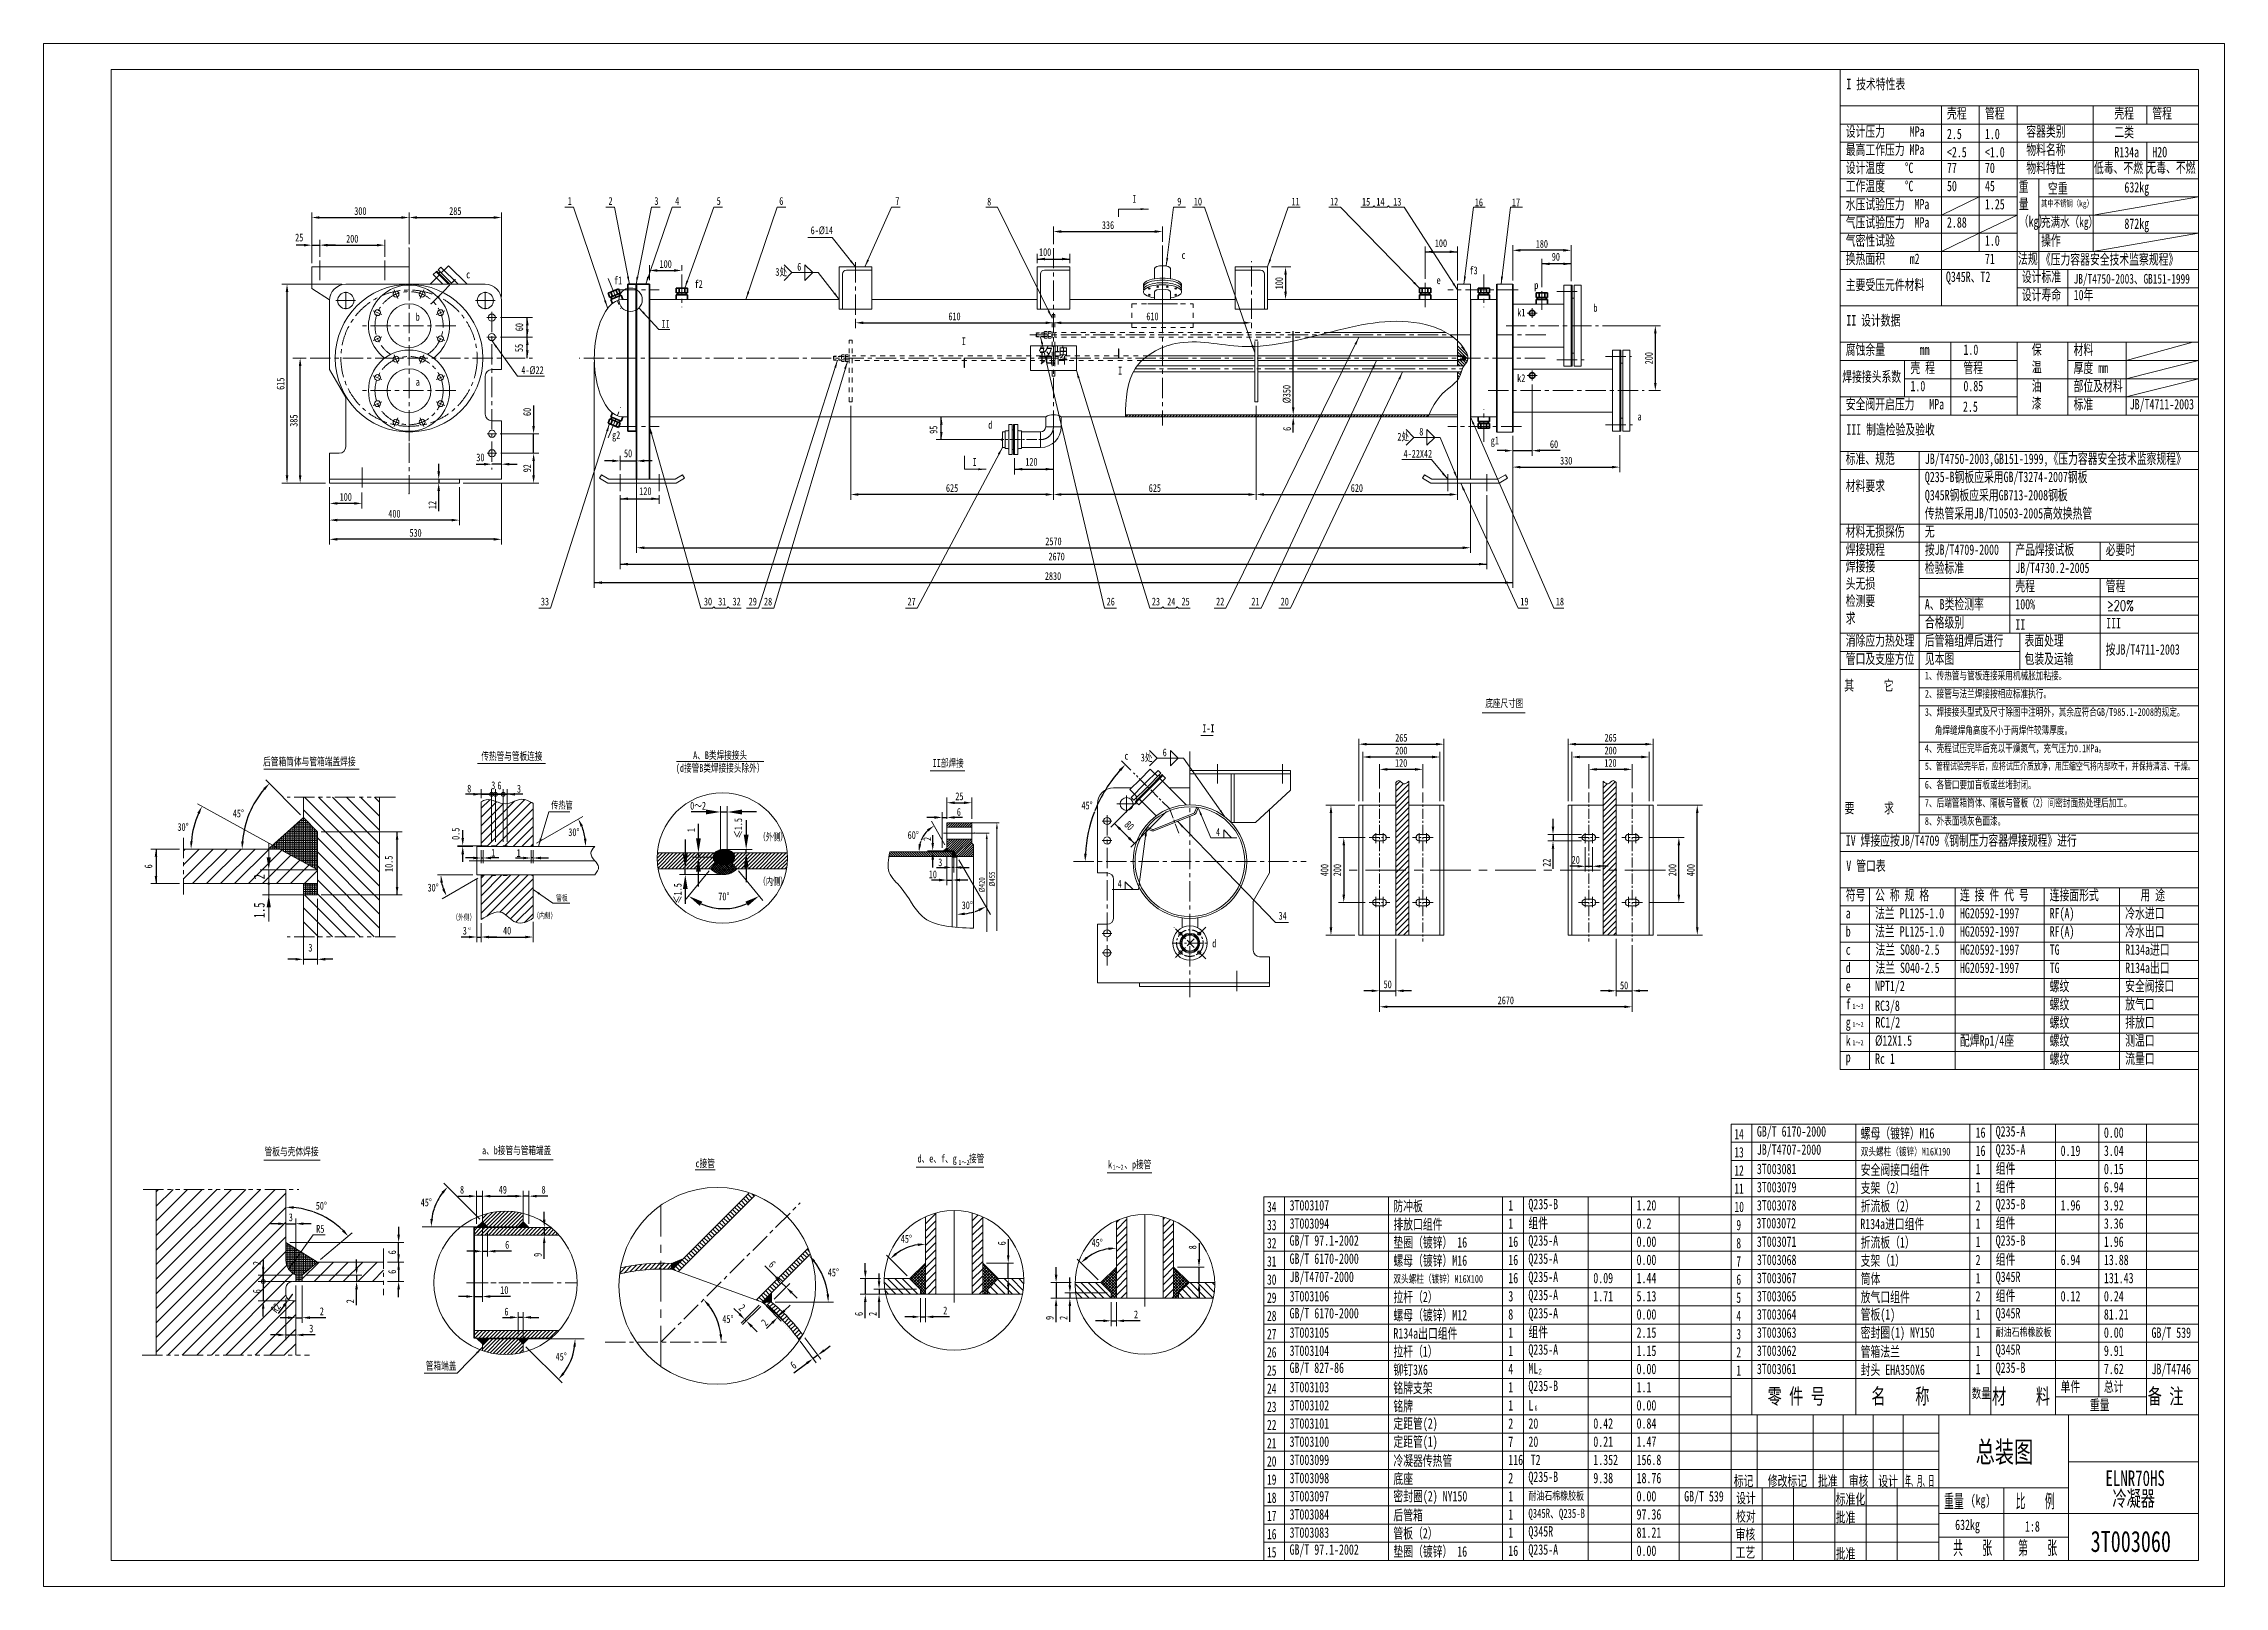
# Model space of a CAD drawing. Header units: millimetres. Extents: x 6843 to 13563, y -2018 to 2734.
import ezdxf

# ---------------------------------------------------------------- set-up
doc = ezdxf.new("R2010")
doc.units = ezdxf.units.MM
doc.header["$LTSCALE"] = 50
doc.header["$PDSIZE"] = -5
for name, pattern in [('CENTER', [2, 1.25, -0.25, 0.25, -0.25]), ('EB_DASH', [6, 3, -3]), ('EB_DASHDOT', [39, 30, -3, 3, -3]), ('PHANTOM', [2.5, 1.25, -0.25, 0.25, -0.25, 0.25, -0.25])]:
    doc.linetypes.add(name, pattern=pattern)
doc.layers.get('0').update_dxf_attribs({"lineweight": 18})
doc.layers.get('DEFPOINTS').update_dxf_attribs({"lineweight": 18})
for name, color, linetype, lineweight in [('07', 6, 'PHANTOM', 18), ('25C', 1, 'CENTER', 18), ('5剖面线层', 2, 'Continuous', 18), ('CAXA3', 7, 'Continuous', 25), ('CEN', 1, 'EB_DASHDOT', 15), ('DASH', 3, 'EB_DASH', 15), ('中心线', 1, 'CENTER', 5), ('尺寸线', 4, 'Continuous', 9), ('标注', 4, 'Continuous', 5), ('标注线', 4, 'Continuous', 5), ('点划线', 1, 'EB_DASHDOT', 5), ('粗线', 7, 'Continuous', 15), ('细线', 3, 'Continuous', 5), ('虚线', 2, 'EB_DASH', 5)]:
    doc.layers.add(name, color=color, linetype=linetype, lineweight=lineweight)
doc.styles.add('FS', font='txt.shx', dxfattribs={"width": 0.7, "bigfont": 'gbcbig.shx'})
doc.styles.get("Standard").update_dxf_attribs({"font": 'txt', "width": 0.7})
doc.styles.add('尺寸', font='romans.shx', dxfattribs={"width": 0.7})
doc.dimstyles.new('副本标准', dxfattribs={"dimscale": 8, "dimtxt": 3, "dimasz": 3, "dimexe": 2, "dimexo": 1.5, "dimgap": 1, "dimtad": 1, "dimtih": 1, "dimtoh": 1, "dimdec": 1, "dimzin": 12, "dimdsep": 46, "dimtxsty": 'Standard', "dimcen": 0, "dimdle": 6, "dimclrd": 256, "dimclre": 256, "dimclrt": 256, "dimazin": 3, "dimtfac": 1, "dimtdec": 1, "dimtix": 1, "dimtmove": 1, "dimatfit": 3, "dimfxl": 0, "dimtolj": 1, "dimarcsym": 0})
doc.dimstyles.new('标准', dxfattribs={"dimscale": 8, "dimtxt": 3, "dimasz": 3, "dimexe": 2, "dimexo": 1.5, "dimgap": 1, "dimtad": 1, "dimdec": 1, "dimzin": 12, "dimdsep": 46, "dimtxsty": 'Standard', "dimcen": 0, "dimdle": 6, "dimclrd": 256, "dimclre": 256, "dimclrt": 256, "dimadec": 1, "dimazin": 3, "dimtfac": 1, "dimtdec": 1, "dimtmove": 2, "dimatfit": 0, "dimfxl": 0, "dimtolj": 1, "dimarcsym": 0})
pattern_1 = [(135, (0, 0), (-4.490128, -4.490128), [])]
pattern_2 = [(45, (0, 0), (-11.22532, 11.22532), [])]
pattern_3 = [(135, (0, 0), (-11.22532, -11.22532), [])]
pattern_4 = [(45, (0, 0), (-6.735192, 6.735192), [])]
pattern_5 = [(45, (0, 0), (-5.747364, 5.747364), [])]
pattern_6 = [(45, (0, 0), (-22.45064, 22.45064), [])]
pattern_7 = [(180, (0, 0), (-7e-16, -5.588), [4.064, -1.524]), (270, (0, 0), (5.588, -1e-15), [4.064, -1.524])]

msp = doc.modelspace()

# ---------------------------------------------------------------- texts
at = {"layer": '尺寸线', "width": 0.707}
for s, p in [('后管箱筒体与管箱端盖焊接', (7519.64, 510.86)), ('管板与壳体焊接', (7524.25, -690.54)), ('R5', (7683.19, -928.67))]:
    msp.add_text(s, height=24, dxfattribs=at).set_placement(p)
at = {"layer": '尺寸线', "attachment_point": 5}
for s, insert, char_height, width, rotation in [('%%C350', (10674.23, 1654.61), 24, 92.2133, 90), ('%%C420', (9734.74, 143.04), 18, 69.16, 90), ('%%C455', (9766.08, 160.73), 18, 68.74, 90), ('R2', (7558.68, -1159.89), 24, 63.66, 52.86357)]:
    msp.add_mtext(s, dxfattribs=dict(at, insert=insert, char_height=char_height, width=width, rotation=rotation))
at = {"layer": '尺寸线', "attachment_point": 1, "style": 'FS'}
for s, insert, char_height, width in [('≥20%', (13201.12, 1019.26), 32, 266.3882), ('{\\fSimSun|b0|i0|c119|p8;底座尺寸图}', (11285.82, 714.24), 24, 153.2647), ('{\\fSimSun|b0|i0|c119|p8;a、b接管与管箱端盖}', (8194.33, -662.78), 24, 441.1561), ('{\\fSimSun|b0|i0|c119|p8;管箱端盖}', (8021.05, -1326.46), 24, 180.0214)]:
    msp.add_mtext(s, dxfattribs=dict(at, insert=insert, char_height=char_height, width=width))
at = {"layer": '尺寸线'}
for s, insert, char_height, width, attachment_point in [('III', (13199.23, 965.3), 31.998, 159.2538, 1), ('I-I', (10413.71, 637.29), 24, 532.7168, 1), ('传热管与管板连接', (8286.31, 538.01), 24, 378.9333, 5), ('A、B类焊接接头', (8927.94, 541.19), 24, 331.3333, 5), ('(d接管B类焊接接头除外）', (8927.94, 499.9), 24, 512.2133, 5), ('II部焊接', (9630.66, 516.8), 24, 184.8, 5), ('传热管', (8440.58, 387.52), 22.5, 130.55, 5), ('（外侧）', (9046.74, 302.07), 22.5, 220.448, 1), ('（内侧）', (9046.74, 164.7), 22.5, 220.448, 1), ('管板', (8440.2, 101.83), 18, 67.9, 5), ('（外侧）', (8138.24, 42.01), 18, 102.76, 5), ('+2', (8155.09, 8.75), 8, 14.2489, 5), ('（内侧）', (8387.77, 47.04), 18, 102.76, 5), ('c接管', (8881.93, -716.37), 24, 114.0533, 5), ('d、e、f、g   接管', (9639.14, -703.95), 24, 400.7733, 5), ('k   、p接管', (10190.07, -721.51), 24, 258.5333, 5)]:
    msp.add_mtext(s, dxfattribs=dict(at, insert=insert, char_height=char_height, width=width, attachment_point=attachment_point))
at = {"layer": '标注'}
for s, width, p in [('14', 0.67, (12053.14, -640.69)), ('13', 0.67, (12053.14, -696.69)), ('12', 0.67, (12053.14, -752.69)), ('11', 0.67, (12053.14, -808.69)), ('34', 0.67, (10613.14, -864.69)), ('10', 0.67, (12053.71, -864.69)), ('33', 0.67, (10613.14, -920.69)), ('9', 0.67, (12059.46, -920.69)), ('32', 0.67, (10613.14, -976.69)), ('31', 0.67, (10613.14, -1032.69)), ('8', 0.67, (12059.46, -976.69)), ('7', 0.67, (12059.46, -1032.69)), ('30', 0.67, (10613.14, -1088.69)), ('6', 0.67, (12059.46, -1088.69)), ('29', 0.67, (10613.14, -1144.69)), ('5', 0.67, (12059.46, -1144.69)), ('28', 0.67, (10613.14, -1200.69)), ('4', 0.67, (12059.46, -1200.69)), ('27', 0.67, (10613.14, -1256.69)), ('3', 0.67, (12059.46, -1256.69)), ('26', 0.67, (10613.14, -1312.69)), ('25', 0.67, (10613.14, -1368.69)), ('2', 0.67, (12059.46, -1312.69)), ('1', 0.67, (12059.46, -1368.69)), ('24', 0.67, (10613.14, -1424.69)), ('23', 0.67, (10613.14, -1480.69)), ('22', 0.67, (10613.14, -1536.69)), ('21', 0.67, (10613.14, -1592.69)), ('20', 0.67, (10613.14, -1648.69)), ('19', 0.67, (10613.14, -1704.69)), ('标记', 0.7, (12051.65, -1708.76)), ('修改标记', 0.7, (12156.31, -1708.76)), ('批准', 0.7, (12311.08, -1708.76)), ('审核', 0.7, (12406.04, -1708.76)), ('年、月、日', 0.4, (12579.69, -1708.76)), ('18', 0.67, (10613.14, -1760.69)), ('标准化', 0.7, (12365.79, -1764.76)), ('17', 0.67, (10613.14, -1816.69)), ('批准', 0.7, (12365.79, -1820.76)), ('16', 0.67, (10613.14, -1872.69)), ('审核', 0.7, (12057.22, -1873.26)), ('15', 0.67, (10613.14, -1928.69)), ('工艺', 0.7, (12057.22, -1929.26)), ('批准', 0.7, (12365.79, -1932.76))]:
    msp.add_text(s, height=32, dxfattribs=dict(at, width=width)).set_placement(p)
for s, insert, char_height, width, attachment_point in [('I 技术特性表', (12398.28, 2625.77), 32, 809.4798, 1), ('壳程', (12708.47, 2535.54), 32, 809.4798, 1), ('管程', (12825.47, 2535.54), 32, 809.4798, 1), ('壳程', (13224.23, 2535.54), 32, 809.4798, 1), ('管程', (13341.23, 2535.54), 32, 809.4798, 1), ('设计压力     MPa', (12396.62, 2479.54), 31.9997, 809.4798, 1), ('最高工作压力 MPa', (12396.62, 2423.54), 32, 809.4798, 1), ('2.5', (12708.47, 2472.07), 32, 809.4798, 1), ('1.0', (12825.47, 2472.07), 32, 809.4798, 1), ('物料名称', (12953.09, 2423.54), 32, 809.4798, 1), ('容器类别', (12953.09, 2479.54), 32, 809.4798, 1), ('二类', (13224.23, 2477.88), 32, 809.4798, 1), ('设计温度    %%DC', (12396.62, 2367.54), 31.9997, 809.4798, 1), ('<2.5', (12708.47, 2416.07), 32, 809.4798, 1), ('77', (12708.47, 2367.54), 32, 809.4798, 1), ('<1.0', (12825.47, 2416.07), 32, 809.4798, 1), ('70', (12825.47, 2367.54), 32, 809.4798, 1), ('物料特性', (12953.09, 2367.54), 32, 809.4798, 1), ('低毒、不燃', (13161.45, 2367.54), 32, 809.4798, 1), ('R134a', (13224.23, 2416.07), 32, 809.4798, 1), ('无毒、不燃', (13323.1, 2368.45), 32, 809.4798, 1), ('H2O', (13341.23, 2416.07), 32, 809.4798, 1), ('工作温度    %%DC', (12396.62, 2311.54), 31.9997, 809.4798, 1), ('50', (12708.47, 2311.54), 32, 809.4798, 1), ('45', (12825.47, 2311.54), 32, 809.4798, 1), ('重\\P量\\P（kg）', (12929.87, 2309.5), 32, 809.4798, 1), ('空重', (13019.98, 2304.28), 32, 809.4798, 1), ('632kg', (13293.36, 2286.36), 32, 154.3111, 5), ('1', (8458.33, 2261.52), 24, 46.875, 1), ('2', (8583.93, 2261.52), 24, 46.875, 1), ('3', (8725.39, 2261.52), 24, 46.875, 1), ('4', (8789.39, 2261.52), 24, 46.875, 1), ('5', (8917.39, 2261.52), 24, 46.875, 1), ('6', (9110.16, 2261.52), 24, 46.875, 1), ('7', (9467.99, 2261.52), 24, 46.875, 1), ('8', (9750.73, 2259.72), 24, 46.875, 1), ('I', (10198.05, 2268.33), 24, 743.5358, 1), ('9', (10336.66, 2259.72), 24, 46.875, 1), ('10', (10387.81, 2259.72), 24, 46.875, 1), ('11', (10688.77, 2259.72), 24, 46.875, 1), ('12', (10807.48, 2259.72), 24, 46.875, 1), ('15', (10905.96, 2259.14), 24, 46.875, 1), ('14', (10950.08, 2259.14), 24, 46.875, 1), ('13', (11002.04, 2259.14), 24, 46.875, 1), ('16', (11253.59, 2257.38), 24, 46.875, 1), ('17', (11367.95, 2257.38), 24, 46.875, 1), ('水压试验压力  MPa', (12396.62, 2255.54), 31.9997, 809.4798, 1), ('1.25', (12825.47, 2255.54), 32, 809.4798, 1), ('其中不锈钢（kg）', (12998.42, 2251.91), 20, 809.4798, 1), ('6-%%C14', (9206.9, 2171.28), 24, 743.5358, 1), ('气压试验压力  MPa', (12396.62, 2199.54), 31.9997, 809.4798, 1), ('2.88', (12708.47, 2199.54), 32, 809.4798, 1), ('充满水（kg）', (12998.42, 2199.54), 30, 809.4798, 1), ('872kg', (13293.36, 2174.36), 32, 154.56, 5), ('c', (10349.81, 2094.89), 24, 743.5358, 1), ('气密性试验', (12396.62, 2143.54), 32, 809.4798, 1), ('换热面积     m2', (12396.62, 2087.54), 31.9997, 809.4798, 1), ('71', (12825.47, 2087.54), 32, 809.4798, 1), ('1.0', (12825.47, 2143.54), 32, 809.4798, 1), ('法规', (12927.38, 2087.54), 32, 809.4798, 1), ('操作', (12998.42, 2143.54), 32, 809.4798, 1), ('《压力容器安全技术监察规程》', (12997.86, 2085.88), 32, 809.4798, 1), ('c', (8145.43, 2035.35), 24, 743.5358, 1), ('f1', (8600.89, 2016.63), 24, 743.5358, 1), ('3处', (9098.18, 2043.11), 24, 743.5358, 1), ('6', (9165.67, 2058.88), 24, 743.5358, 1), ('f3', (11237.11, 2047.75), 24, 743.5358, 1), ('Q345R、T2', (12705.3, 2032.05), 32, 809.4798, 1), ('设计标准', (12939.3, 2032.05), 32, 809.4798, 1), ('JB/T4750-2003、GB151-1999', (13098.91, 2024.8), 30, 809.4798, 1), ('f2', (8849.31, 2005.75), 24, 743.5358, 1), ('e', (11135.7, 2017.41), 24, 743.5358, 1), ('p', (11436.7, 2002.26), 24, 743.5358, 1), ('主要受压元件材料', (12396.62, 2007.22), 32, 809.4798, 1), ('设计寿命', (12939.3, 1976.05), 32, 809.4798, 1), ('10年', (13098.91, 1976.05), 32, 809.4798, 1), ('b', (7989.92, 1904.62), 24, 743.5358, 1), ('II', (8747.56, 1883.03), 24, 743.5358, 1), ('k1', (11384.27, 1917.91), 24, 743.5358, 1), ('b', (11618.94, 1932.36), 24, 743.5358, 1), ('II 设计数据', (12398.28, 1897.77), 32, 809.4798, 1), ('I', (9672.35, 1829.42), 24, 743.5358, 1), ('腐蚀余量', (12396.62, 1807.54), 32, 809.4798, 1), ('壳 程', (12595.91, 1751.54), 32, 809.4798, 1), ('mm', (12624.1, 1807.54), 32, 809.4798, 1), ('管程', (12759.25, 1751.54), 32, 809.4798, 1), ('1.0', (12759.25, 1807.54), 32, 809.4798, 1), ('保\\P温', (12969.93, 1807.54), 32, 809.4798, 1), ('材料', (13098.61, 1807.54), 32, 809.4798, 1), ('厚度 mm', (13098.61, 1751.54), 32, 809.4798, 1), ('a', (7990, 1704.28), 24, 743.5358, 1), ('4-%%C22', (8315.26, 1740.46), 24, 743.5358, 1), ('I', (10154.18, 1738.72), 24, 743.5358, 1), ('k2', (11384.05, 1715.71), 24, 743.5358, 1), ('焊接接头系数', (12385.84, 1724.63), 32, 809.4798, 1), ('1.0', (12595.91, 1695.54), 32, 809.4798, 1), ('0.85', (12759.25, 1695.54), 32, 809.4798, 1), ('油\\P漆', (12969.93, 1695.54), 32, 809.4798, 1), ('部位及材料', (13098.61, 1695.54), 32, 809.4798, 1), ('安全阀开启压力   MPa', (12396.62, 1639.54), 31.9997, 809.4798, 1), ('2.5', (12757.89, 1632.07), 32, 809.4798, 1), ('标准', (13098.61, 1639.54), 32, 809.4798, 1), ('JB/T4711-2003', (13271.63, 1639.54), 31.9997, 809.4798, 1), ('d', (9754.15, 1572.08), 24, 743.5358, 1), ('8', (11082.38, 1551.17), 24, 743.5358, 1), ('a', (11754.89, 1597.67), 24, 743.5358, 1), ('III 制造检验及验收', (12398.28, 1561.77), 32, 809.4798, 1), ('g2', (8595.08, 1540.29), 24, 743.5358, 1), ('2处', (11014.9, 1535.4), 24, 743.5358, 1), ('4-22X42', (11034.05, 1482.91), 24, 743.5358, 1), ('g1', (11302.63, 1523.87), 24, 743.5358, 1), ('I', (9706.07, 1457.53), 24, 743.5358, 1), ('标准、规范', (12396.62, 1471.54), 32, 809.4798, 1), ('Q235-B钢板应采用GB/T3274-2007钢板', (12640.3, 1415.54), 31.9997, 1222.1851, 1), ('JB/T4750-2003,GB151-1999,《压力容器安全技术监察规程》', (12640.3, 1471.54), 31.9997, 1222.1851, 1), ('材料要求', (12396.62, 1388.18), 32, 809.4798, 1), ('Q345R钢板应采用GB713-2008钢板', (12640.3, 1359.54), 31.9997, 1222.1851, 1), ('传热管采用JB/T10503-2005高效换热管', (12640.3, 1303.54), 31.9997, 1222.1851, 1), ('材料无损探伤', (12396.62, 1247.54), 32, 809.4798, 1), ('无', (12640.3, 1247.54), 32, 809.4798, 1), ('焊接接\\P头无损\\P检测要\\P求', (12396.62, 1140.56), 32, 809.4798, 1), ('焊接规程', (12396.62, 1191.54), 32, 809.4798, 1), ('按JB/T4709-2000', (12640.3, 1191.54), 31.9997, 809.4798, 1), ('产品焊接试板', (12919.07, 1191.54), 32, 809.4798, 1), ('必要时', (13197.84, 1191.54), 32, 809.4798, 1), ('检验标准', (12640.3, 1135.54), 32, 809.4798, 1), ('壳程', (12919.07, 1079.54), 32, 809.4798, 1), ('JB/T4730.2-2005', (12919.07, 1135.54), 31.9997, 809.4798, 1), ('管程', (13197.84, 1079.54), 32, 809.4798, 1), ('33', (8375.68, 1027.71), 24, 46.875, 1), ('30', (8877.98, 1027.71), 24, 46.875, 1), ('31', (8922.1, 1027.71), 24, 46.875, 1), ('32', (8966.22, 1027.71), 24, 46.875, 1), ('29', (9016.13, 1027.71), 24, 46.875, 1), ('28', (9063.19, 1027.71), 24, 46.875, 1), ('27', (9505.44, 1027.71), 24, 46.875, 1), ('26', (10119.19, 1027.71), 24, 46.875, 1), ('23', (10258.37, 1027.71), 24, 46.875, 1), ('24', (10305.68, 1027.71), 24, 46.875, 1), ('25', (10349.8, 1027.71), 24, 46.875, 1), ('22', (10456.43, 1027.71), 24, 46.875, 1), ('21 ', (10565, 1027.71), 24, 46.875, 1), ('20', (10655.47, 1027.71), 24, 46.875, 1), ('19', (11393.78, 1027.71), 24, 46.875, 1), ('18', (11503.18, 1027.71), 24, 46.875, 1), ('A、B类检测率', (12640.3, 1023.54), 32, 809.4798, 1), ('100%', (12919.07, 1023.54), 32, 809.4798, 1), ('合格级别', (12640.3, 967.54), 32, 809.4798, 1), ('II', (12919.07, 960.9), 32, 809.4798, 1), ('消除应力热处理', (12396.62, 911.54), 32, 809.4798, 1), ('后管箱组焊后进行', (12640.3, 911.54), 32, 809.4798, 1), ('表面处理', (12947.48, 911.54), 32, 809.4798, 1), ('按JB/T4711-2003', (13197.62, 884.18), 31.9997, 809.4798, 1), ('管口及支座方位', (12396.62, 855.54), 32, 809.4798, 1), ('见本图', (12640.3, 855.54), 32, 809.4798, 1), ('包装及运输', (12947.48, 855.54), 32, 809.4798, 1), ('其      它', (12392.06, 773.45), 32, 809.4798, 1), ('2、接管与法兰焊接按相应标准执行。', (12640.3, 743.54), 24, 1352.5885, 1), ('1、传热管与管板连接采用机械胀加粘接。', (12640.3, 799.54), 24, 1352.5885, 1), ('3、焊接接头型式及尺寸除图中注明外，其余应符合GB/T985.1-2008的规定。', (12640.3, 687.54), 24, 1352.5885, 1), ('角焊缝焊角高度不小于两焊件较薄厚度。', (12670.75, 631.54), 24, 1352.5885, 1), ('c', (10173.98, 552.5), 24, 743.5358, 1), ('3处', (10224.22, 547.25), 24, 743.5358, 1), ('6', (10291.71, 563.02), 24, 743.5358, 1), ('4、壳程试压完毕后充以干燥氮气，充气压力0.1MPa。', (12640.3, 575.54), 24, 1352.5885, 1), ('5、管程试验完毕后，应将试压介质放净，用压缩空气将内部吹干，并保持清洁、干燥。', (12640.3, 519.54), 22, 1352.5885, 1), ('6、各管口要加盲板或丝堵封闭。', (12640.3, 463.54), 24, 1352.5885, 1), ('7、后端管箱筒体、隔板与管板（2）间密封面热处理后加工。', (12640.3, 407.54), 24, 1352.5885, 1), ('要      求', (12393.12, 395.67), 32, 809.4798, 1), ('8、外表面喷灰色面漆。', (12640.3, 351.54), 24, 1352.5885, 1), ('4', (10456.1, 317.86), 24, 743.5358, 1), ('IV 焊接应按JB/T4709《钢制压力容器焊接规程》进行', (12396.62, 295.54), 31.9997, 809.4798, 1), ('V 管口表', (12398.28, 217.77), 32, 809.4798, 1), ('4', (10152.82, 158.2), 24, 743.5358, 1), ('符号', (12396.62, 127.54), 32, 809.4798, 1), ('法兰 PL125-1.0', (12486.97, 71.54), 31.9997, 809.4798, 1), ('公 称 规 格', (12486.97, 127.54), 32, 809.4798, 1), ('连 接 件 代 号', (12748.47, 127.54), 32, 809.4798, 1), ('HG20592-1997', (12748.47, 71.54), 31.9997, 809.4798, 1), ('连接面形式', (13025, 127.54), 32, 809.4798, 1), ('RF(A)', (13025, 71.54), 32, 809.4798, 1), ('冷水进口', (13257.69, 71.54), 32, 809.4798, 1), ('用 途', (13304.72, 127.54), 32, 809.4798, 1), ('34', (10648.93, 59.86), 24, 46.875, 1), ('a', (12396.62, 71.54), 32, 809.4798, 1), ('b', (12396.62, 15.54), 32, 809.4798, 1), ('法兰 PL125-1.0', (12486.97, 15.54), 31.9997, 809.4798, 1), ('HG20592-1997', (12748.47, 15.54), 31.9997, 809.4798, 1), ('RF(A)', (13025, 15.54), 32, 809.4798, 1), ('冷水出口', (13257.69, 15.54), 32, 809.4798, 1), ('d', (10444.27, -25.3), 24, 743.5358, 1), ('c', (12396.62, -40.46), 32, 809.4798, 1), ('法兰 SO80-2.5', (12488.13, -40.46), 31.9997, 809.4798, 1), ('HG20592-1997', (12748.47, -40.46), 31.9997, 809.4798, 1), ('TG', (13025, -40.46), 32, 809.4798, 1), ('R134a进口', (13257.69, -40.46), 32, 809.4798, 1), ('d', (12396.62, -96.46), 32, 809.4798, 1), ('法兰 SO40-2.5', (12488.13, -96.46), 31.9997, 809.4798, 1), ('HG20592-1997', (12748.47, -96.46), 31.9997, 809.4798, 1), ('TG', (13025, -96.46), 32, 809.4798, 1), ('R134a出口', (13257.69, -96.46), 32, 809.4798, 1), ('e', (12396.62, -152.46), 32, 809.4798, 1), ('NPT1/2', (12486.97, -152.46), 32, 809.4798, 1), ('螺纹', (13025, -152.46), 32, 809.4798, 1), ('安全阀接口', (13257.69, -152.46), 32, 809.4798, 1), ('f', (12396.62, -208.46), 32, 809.4798, 1), ('1～3', (12417.41, -223), 16, 809.4798, 1), ('RC3/8', (12486.97, -213.29), 32, 809.4798, 1), ('RC1/2', (12488.13, -264.46), 32, 809.4798, 1), ('螺纹', (13025, -208.46), 32, 809.4798, 1), ('螺纹', (13025, -264.46), 32, 809.4798, 1), ('放气口', (13257.69, -208.46), 32, 809.4798, 1), ('排放口', (13257.69, -264.46), 32, 809.4798, 1), ('g', (12396.62, -264.46), 32, 809.4798, 1), ('k', (12396.62, -320.46), 32, 809.4798, 1), ('1～2', (12417.41, -279), 16, 809.4798, 1), ('1～2', (12417.41, -335), 16, 809.4798, 1), ('%%C12X1.5', (12486.97, -320.46), 32, 809.4798, 1), ('配焊Rp1/4座', (12748.47, -320.46), 32, 809.4798, 1), ('螺纹', (13025, -320.46), 32, 809.4798, 1), ('测温口', (13257.69, -320.46), 32, 809.4798, 1), ('p', (12396.62, -371.45), 32, 809.4798, 1), ('Rc 1', (12486.97, -376.46), 32, 809.4798, 1), ('螺纹', (13025, -376.46), 32, 809.4798, 1), ('流量口', (13257.69, -376.46), 32, 809.4798, 1), ('GB/T 6170-2000', (12122.7, -620.29), 32, 743.5358, 4), ('螺母（镀锌）M16', (12442.7, -624.27), 32, 743.5358, 4), ('16', (12796.69, -620.29), 32, 743.5358, 4), ('Q235-A', (12858.7, -620.29), 32, 743.5358, 4), ('0.00', (13192.03, -620.29), 32, 743.5358, 4), ('JB/T4707-2000', (12122.7, -676.29), 32, 743.5358, 4), ('双头螺柱（镀锌）M16X190', (12442.7, -680.27), 24, 743.5358, 4), ('16', (12796.69, -676.29), 32, 743.5358, 4), ('Q235-A', (12858.7, -676.29), 32, 743.5358, 4), ('0.19', (13058.7, -676.29), 32, 743.5358, 4), ('3.04', (13192.03, -676.29), 32, 743.5358, 4), ('1～2', (9662.41, -704.02), 16, 809.4798, 1), ('1～2', (10137.43, -718.7), 16, 809.4798, 1), ('3T003081', (12122.7, -732.29), 32, 743.5358, 4), ('安全阀接口组件', (12442.7, -736.27), 32, 743.5358, 4), ('1', (12796.69, -732.29), 32, 743.5358, 4), ('组件', (12858.7, -732.29), 32, 743.5358, 4), ('0.15', (13192.03, -732.29), 32, 743.5358, 4), ('3T003079', (12122.7, -788.29), 32, 743.5358, 4), ('支架（2）', (12442.7, -792.27), 32, 743.5358, 4), ('1', (12796.69, -788.29), 32, 743.5358, 4), ('组件', (12858.7, -788.29), 32, 743.5358, 4), ('6.94', (13192.03, -788.29), 32, 743.5358, 4), ('3T003107', (10682.7, -844.29), 32, 743.5358, 4), ('防冲板', (11002.7, -848.27), 32, 743.5358, 4), ('1', (11356.69, -844.29), 32, 743.5358, 4), ('Q235-B', (11418.7, -844.29), 32, 743.5358, 4), ('1.20', (11752.03, -844.29), 32, 743.5358, 4), ('3T003078', (12122.7, -844.29), 32, 743.5358, 4), ('折流板（2）', (12442.7, -848.27), 32, 743.5358, 4), ('2', (12796.69, -844.29), 32, 743.5358, 4), ('Q235-B', (12858.7, -844.29), 32, 743.5358, 4), ('1.96', (13058.7, -844.29), 32, 743.5358, 4), ('3.92', (13192.03, -844.29), 32, 743.5358, 4), ('3T003094', (10682.7, -900.29), 32, 743.5358, 4), ('GB/T 97.1-2002', (10682.7, -956.29), 32, 743.5358, 4), ('排放口组件', (11002.7, -904.27), 32, 743.5358, 4), ('垫圈（镀锌） 16', (11002.7, -960.27), 32, 743.5358, 4), ('1', (11356.69, -900.29), 32, 743.5358, 4), ('16', (11356.69, -956.29), 32, 743.5358, 4), ('Q235-A', (11418.7, -956.29), 32, 743.5358, 4), ('组件', (11418.7, -900.29), 32, 743.5358, 4), ('0.2', (11752.03, -900.29), 32, 743.5358, 4), ('0.00', (11752.03, -956.29), 32, 743.5358, 4), ('3T003072', (12121.44, -899.22), 32, 743.5358, 4), ('3T003071', (12122.7, -956.29), 32, 743.5358, 4), ('R134a进口组件', (12441.44, -903.2), 32, 743.5358, 4), ('折流板（1）', (12442.7, -960.27), 32, 743.5358, 4), ('1', (12796.69, -900.29), 32, 743.5358, 4), ('Q235-B', (12858.7, -956.29), 32, 743.5358, 4), ('组件', (12858.7, -900.29), 32, 743.5358, 4), ('3.36', (13192.03, -900.29), 32, 743.5358, 4), ('1.96', (13192.03, -956.29), 32, 743.5358, 4), ('GB/T 6170-2000', (10682.7, -1012.29), 32, 743.5358, 4), ('螺母（镀锌）M16', (11002.7, -1016.27), 32, 743.5358, 4), ('16', (11356.69, -1012.29), 32, 743.5358, 4), ('Q235-A', (11418.7, -1012.29), 32, 743.5358, 4), ('0.00', (11752.03, -1012.29), 32, 743.5358, 4), ('3T003068', (12122.7, -1012.29), 32, 743.5358, 4), ('支架（1）', (12442.7, -1016.27), 32, 743.5358, 4), ('2', (12796.69, -1012.29), 32, 743.5358, 4), ('1', (12796.69, -956.29), 32, 743.5358, 4), ('组件', (12858.7, -1012.29), 32, 743.5358, 4), ('6.94', (13058.7, -1012.29), 32, 743.5358, 4), ('13.88', (13192.03, -1012.29), 32, 743.5358, 4), ('JB/T4707-2000', (10682.7, -1068.29), 32, 743.5358, 4), ('双头螺柱（镀锌）M16X100', (11002.7, -1072.27), 24, 743.5358, 4), ('16', (11356.69, -1068.29), 32, 743.5358, 4), ('Q235-A', (11418.7, -1068.29), 32, 743.5358, 4), ('0.09', (11618.7, -1068.29), 32, 743.5358, 4), ('1.44', (11752.03, -1068.29), 32, 743.5358, 4), ('3T003067', (12122.7, -1068.29), 32, 743.5358, 4), ('筒体', (12442.7, -1072.27), 32, 743.5358, 4), ('1', (12796.69, -1068.29), 32, 743.5358, 4), ('Q345R', (12858.7, -1068.29), 32, 743.5358, 4), ('131.43', (13192.03, -1068.29), 32, 743.5358, 4), ('3T003106', (10682.7, -1124.29), 32, 743.5358, 4), ('拉杆（2）', (11002.7, -1128.27), 32, 743.5358, 4), ('3', (11356.69, -1124.29), 32, 743.5358, 4), ('Q235-A', (11418.7, -1124.29), 32, 743.5358, 4), ('1.71', (11618.7, -1124.29), 32, 743.5358, 4), ('5.13', (11752.03, -1124.29), 32, 743.5358, 4), ('3T003065', (12122.7, -1124.29), 32, 743.5358, 4), ('放气口组件', (12442.7, -1128.27), 32, 743.5358, 4), ('2', (12796.69, -1124.29), 32, 743.5358, 4), ('组件', (12858.7, -1124.29), 32, 743.5358, 4), ('0.12', (13058.7, -1124.29), 32, 743.5358, 4), ('0.24', (13192.03, -1124.29), 32, 743.5358, 4), ('GB/T 6170-2000', (10682.7, -1180.29), 32, 743.5358, 4), ('螺母（镀锌）M12', (11002.7, -1184.27), 32, 743.5358, 4), ('8', (11356.69, -1180.29), 32, 743.5358, 4), ('Q235-A', (11418.7, -1180.29), 32, 743.5358, 4), ('0.00', (11752.03, -1180.29), 32, 743.5358, 4), ('3T003064', (12122.7, -1180.29), 32, 743.5358, 4), ('管板(1)', (12442.7, -1184.27), 32, 743.5358, 4), ('1', (12796.69, -1180.29), 32, 743.5358, 4), ('Q345R', (12858.7, -1180.29), 32, 743.5358, 4), ('81.21', (13192.03, -1180.29), 32, 743.5358, 4), ('3T003105', (10682.7, -1236.29), 32, 743.5358, 4), ('3T003104', (10682.7, -1292.29), 32, 743.5358, 4), ('拉杆（1）', (11002.7, -1296.27), 32, 743.5358, 4), ('R134a出口组件', (11002.7, -1240.27), 32, 743.5358, 4), ('1', (11356.69, -1236.29), 32, 743.5358, 4), ('Q235-A', (11418.7, -1292.29), 32, 743.5358, 4), ('组件', (11418.7, -1236.29), 32, 743.5358, 4), ('2.15', (11752.03, -1236.29), 32, 743.5358, 4), ('3T003063', (12122.7, -1236.29), 32, 743.5358, 4), ('3T003062', (12122.7, -1292.29), 32, 743.5358, 4), ('密封圈(1) NY150', (12442.7, -1240.27), 32, 743.5358, 4), ('管箱法兰', (12442.7, -1296.27), 32, 743.5358, 4), ('1', (12796.69, -1236.29), 32, 743.5358, 4), ('耐油石棉橡胶板', (12858.7, -1236.29), 25, 743.5358, 4), ('Q345R', (12858.7, -1292.29), 32, 743.5358, 4), ('9.91', (13192.03, -1292.29), 32, 743.5358, 4), ('0.00', (13192.03, -1236.29), 32, 743.5358, 4), ('GB/T 539', (13338.7, -1240.27), 32, 743.5358, 4), ('GB/T 827-86', (10682.7, -1348.29), 32, 743.5358, 4), ('铆钉3X6', (11002.7, -1352.27), 32, 743.5358, 4), ('4', (11356.69, -1348.29), 32, 743.5358, 4), ('1', (11356.69, -1292.29), 32, 743.5358, 4), ('ML{\\fgulim|b0|i0|c134|p2;₂}', (11418.7, -1348.29), 32, 743.5358, 4), ('0.00', (11752.03, -1348.29), 32, 743.5358, 4), ('1.15', (11752.03, -1292.29), 32, 743.5358, 4), ('3T003061', (12122.7, -1348.29), 32, 743.5358, 4), ('封头 EHA350X6', (12442.7, -1352.27), 32, 743.5358, 4), ('1', (12796.69, -1292.29), 32, 743.5358, 4), ('1', (12796.69, -1348.29), 32, 743.5358, 4), ('Q235-B', (12858.7, -1348.29), 32, 743.5358, 4), ('7.62', (13192.03, -1348.29), 32, 743.5358, 4), ('JB/T4746', (13338.7, -1352.27), 32, 743.5358, 4), ('3T003103', (10682.7, -1404.29), 32, 743.5358, 4), ('铭牌支架', (11002.7, -1408.27), 32, 743.5358, 4), ('1', (11356.69, -1404.29), 32, 743.5358, 4), ('Q235-B', (11418.7, -1404.29), 32, 743.5358, 4), ('1.1', (11752.03, -1404.29), 32, 743.5358, 4), ('零 件 号', (12155.64, -1408.19), 48, 743.5358, 1), ('名    称', (12475.64, -1408.19), 48, 743.5358, 1), ('材    料', (12847.25, -1408.19), 48, 743.5358, 1), ('单件', (13058.7, -1404.29), 32, 743.5358, 4), ('总计', (13192.03, -1404.29), 32, 743.5358, 4), ('备 注', (13327.25, -1408.19), 48, 743.5358, 1), ('3T003102', (10682.7, -1460.29), 32, 743.5358, 4), ('铭牌', (11002.7, -1464.27), 32, 743.5358, 4), ('1', (11356.69, -1460.29), 32, 743.5358, 4), ('L', (11418.7, -1460.29), 32, 743.5358, 4), ('6', (11437.52, -1468.81), 16, 743.5358, 4), ('0.00', (11752.03, -1460.29), 32, 743.5358, 4), ('重量', (13148.98, -1460.29), 32, 743.5358, 4), ('3T003101', (10682.7, -1516.29), 32, 743.5358, 4), ('定距管(2)', (11002.7, -1520.27), 32, 743.5358, 4), ('2', (11356.69, -1516.29), 32, 743.5358, 4), ('20', (11418.7, -1516.29), 32, 743.5358, 4), ('0.42', (11618.7, -1516.29), 32, 743.5358, 4), ('0.84', (11752.03, -1516.29), 32, 743.5358, 4), ('3T003100', (10682.7, -1572.29), 32, 743.5358, 4), ('3T003099', (10682.7, -1628.29), 32, 743.5358, 4), ('定距管(1)', (11002.7, -1576.27), 32, 743.5358, 4), ('冷凝器传热管', (11002.7, -1632.27), 32, 743.5358, 4), ('7', (11356.69, -1572.29), 32, 743.5358, 4), ('116', (11356.69, -1628.29), 32, 743.5358, 4), ('20', (11418.7, -1572.29), 32, 743.5358, 4), ('T2', (11425.7, -1628.29), 32, 743.5358, 4), ('0.21', (11618.7, -1572.29), 32, 743.5358, 4), ('1.352', (11618.7, -1628.29), 32, 743.5358, 4), ('1.47', (11752.03, -1572.29), 32, 743.5358, 4), ('156.8', (11752.03, -1628.29), 32, 743.5358, 4), ('总装图', (12796.95, -1607.37), 65, 743.5358, 4), ('3T003098', (10682.7, -1684.29), 32, 743.5358, 4), ('底座', (11002.7, -1688.27), 32, 743.5358, 4), ('2', (11356.69, -1684.29), 32, 743.5358, 4), ('Q235-B', (11418.7, -1684.29), 32, 743.5358, 4), ('9.38', (11618.7, -1684.29), 32, 743.5358, 4), ('18.76', (11752.03, -1684.29), 32, 743.5358, 4), ('设计 ', (12496.97, -1713.02), 32, 92.96, 7), ('3T003097', (10682.7, -1740.29), 32, 743.5358, 4), ('密封圈(2) NY150', (11002.7, -1744.27), 32, 743.5358, 4), ('1', (11356.69, -1740.29), 32, 743.5358, 4), ('耐油石棉橡胶板', (11418.7, -1740.29), 25, 743.5358, 4), ('0.00', (11752.03, -1740.29), 32, 743.5358, 4), ('GB/T 539', (11898.7, -1744.27), 32, 743.5358, 4), ('设计 ', (12058.97, -1765.52), 32, 92.96, 7), (' (kg)', (12766.35, -1778.1), 32, 108.8267, 7), ('3T003084', (10682.7, -1796.29), 32, 743.5358, 4), ('后管箱', (11002.7, -1800.27), 32, 743.5358, 4), ('1', (11356.69, -1796.29), 32, 743.5358, 4), ('Q345R、Q235-B', (11418.7, -1796.29), 28, 743.5358, 4), ('97.36', (11752.03, -1796.29), 32, 743.5358, 4), ('校对 ', (12058.59, -1821.7), 32, 93.52, 7), ('632kg', (12771.81, -1833.38), 32, 154.3111, 5), ('3T003083', (10682.7, -1852.29), 32, 743.5358, 4), ('管板（2）', (11002.7, -1856.27), 32, 743.5358, 4), ('1', (11356.69, -1852.29), 32, 743.5358, 4), ('Q345R', (11418.7, -1852.29), 32, 743.5358, 4), ('81.21', (11752.03, -1852.29), 32, 743.5358, 4), ('1:8', (12971.81, -1833.38), 32, 84.6222, 5), ('GB/T 97.1-2002', (10682.7, -1908.29), 32, 743.5358, 4), ('垫圈（镀锌） 16', (11002.7, -1912.27), 32, 743.5358, 4), ('16', (11356.69, -1908.29), 32, 743.5358, 4), ('Q235-A', (11418.7, -1908.29), 32, 743.5358, 4), ('0.00', (11752.03, -1908.29), 32, 743.5358, 4)]:
    msp.add_mtext(s, dxfattribs=dict(at, insert=insert, char_height=char_height, width=width, attachment_point=attachment_point))
at = {"layer": '标注', "insert": (9908.59, 1798.32), "char_height": 48, "width": 313.6786, "attachment_point": 1, "style": '尺寸'}
msp.add_mtext('铭牌', dxfattribs=at)
at = {"layer": '标注', "insert": (7507.95, 64.5), "char_height": 33.6, "width": 88.592, "attachment_point": 5, "rotation": 90}
msp.add_mtext('1.5', dxfattribs=at)
at = {"layer": '标注', "width": 743.5358}
for s, insert, char_height, attachment_point, line_spacing_factor in [('数量', (12784.74, -1408.19), 30, 1, 0.5), ('ELNR70HS ', (13197.03, -1685), 48, 4, 0.7), ('冷凝器', (13218.28, -1749.61), 48, 4, 0.7), ('3T003060', (13151.19, -1879.9), 65, 4, 0.7)]:
    msp.add_mtext(s, dxfattribs=dict(at, insert=insert, char_height=char_height, attachment_point=attachment_point, line_spacing_factor=line_spacing_factor))
at = {"layer": '标注', "ltscale": 100, "char_height": 48, "attachment_point": 7, "style": 'FS'}
for s, insert, width in [('重量 ', (12699.81, -1781.21), 96.18), ('比  例', (12920, -1781.21), 155.1), ('共  张 ', (12727.43, -1925.21), 161.82), ('第  张 ', (12927.71, -1925.21), 161.4)]:
    msp.add_mtext(s, dxfattribs=dict(at, insert=insert, width=width))
at = {"layer": '标注线', "insert": (7507.95, 167.96), "char_height": 33.6, "width": 66.08, "attachment_point": 5, "rotation": 90}
msp.add_mtext('2', dxfattribs=at)

# ---------------------------------------------------------------- blocks, each defined once
blk = doc.blocks.new('*X2')
at = {"layer": '标注', "linetype": 'ByBlock'}
for points in [[(8710.2, 2035.4), (8734.2, 2031.4), (8734.2, 2039.4)], [(8810.2, 2035.4), (8786.2, 2031.4), (8786.2, 2039.4)]]:
    blk.add_hatch(color=256, dxfattribs=at).paths.add_polyline_path(points, flags=0)
for p, q in [((8710.2, 2005.4), (8710.2, 2051.4)), ((8810.2, 2035.4), (8810.2, 2051.4))]:
    blk.add_line(p, q, dxfattribs=at)
at = {"layer": '标注', "linetype": 'ByBlock', "lineweight": -2}
blk.add_line((8734.2, 2035.4), (8786.2, 2035.4), dxfattribs=at)
at = {"layer": '标注', "linetype": 'ByBlock', "insert": (8760.2, 2055.2), "char_height": 24, "width": 63.84, "attachment_point": 5}
blk.add_mtext('100', dxfattribs=at)
blk = doc.blocks.new('*X3')
at = {"layer": '标注', "linetype": 'ByBlock'}
for points in [[(8620.2, 1448.9), (8596.2, 1444.9), (8596.2, 1452.9)], [(8670.2, 1448.9), (8694.2, 1444.9), (8694.2, 1452.9)]]:
    blk.add_hatch(color=256, dxfattribs=at).paths.add_polyline_path(points, flags=0)
at = {"layer": '标注', "linetype": 'ByBlock', "lineweight": -2}
for p, q in [((8596.2, 1448.9), (8572.2, 1448.9)), ((8620.2, 1448.9), (8670.2, 1448.9)), ((8718.2, 1448.9), (8694.2, 1448.9)), ((8620.2, 1407.9), (8620.2, 1407.9))]:
    blk.add_line(p, q, dxfattribs=at)
at = {"layer": '标注', "linetype": 'ByBlock'}
for p, q in [((8620.2, 1419.9), (8620.2, 1464.9)), ((8670.2, 1419.9), (8670.2, 1464.9))]:
    blk.add_line(p, q, dxfattribs=at)
at = {"layer": '标注', "linetype": 'ByBlock', "insert": (8644.4, 1472), "char_height": 24, "width": 42.56, "attachment_point": 5}
blk.add_mtext('50', dxfattribs=at)
blk = doc.blocks.new('*X4')
at = {"layer": '标注', "linetype": 'ByBlock'}
for points in [[(8620.2, 1332.3), (8644.2, 1328.3), (8644.2, 1336.3)], [(8740.2, 1332.3), (8716.2, 1328.3), (8716.2, 1336.3)]]:
    blk.add_hatch(color=256, dxfattribs=at).paths.add_polyline_path(points, flags=0)
at = {"layer": '标注', "linetype": 'ByBlock', "lineweight": -2}
for p, q in [((8620.2, 1355.5), (8620.2, 1355.5)), ((8620.2, 1332.3), (8740.2, 1332.3))]:
    blk.add_line(p, q, dxfattribs=at)
at = {"layer": '标注', "linetype": 'ByBlock'}
for p, q in [((8620.2, 1343.5), (8620.2, 1316.3)), ((8740.2, 1343.5), (8740.2, 1316.3))]:
    blk.add_line(p, q, dxfattribs=at)
at = {"layer": '标注', "linetype": 'ByBlock', "insert": (8697.7, 1355.5), "char_height": 24, "width": 63.84, "attachment_point": 5}
blk.add_mtext('120', dxfattribs=at)
blk = doc.blocks.new('*X5')
at = {"layer": '标注', "linetype": 'Continuous'}
blk.add_hatch(color=256, dxfattribs=at).paths.add_polyline_path([(9345.2, 2046.3), (9328, 2063.3), (9332.7, 2067)], flags=0)
for p, q in [((9273.3, 2137.2), (9197.8, 2137.2)), ((9345.2, 2046.3), (9273.3, 2137.2))]:
    blk.add_line(p, q, dxfattribs=at)
at = {"layer": '标注'}
blk.add_line((9197.8, 2137.2), (9197.8, 2137.2), dxfattribs=at)
blk = doc.blocks.new('*X6')
at = {"layer": '标注', "linetype": 'ByBlock'}
for points in [[(9609.6, 1584.3), (9613.6, 1560.3), (9605.6, 1560.3)], [(9609.6, 1514.3), (9613.6, 1538.3), (9605.6, 1538.3)]]:
    blk.add_hatch(color=256, dxfattribs=at).paths.add_polyline_path(points, flags=0)
for p, q in [((9797.3, 1584.3), (9593.6, 1584.3)), ((9797.3, 1514.3), (9593.6, 1514.3))]:
    blk.add_line(p, q, dxfattribs=at)
at = {"layer": '标注', "linetype": 'ByBlock', "lineweight": -2}
for p, q in [((9609.6, 1514.3), (9609.6, 1584.3)), ((9809.3, 1514.3), (9809.3, 1514.3))]:
    blk.add_line(p, q, dxfattribs=at)
at = {"layer": '标注', "linetype": 'ByBlock', "insert": (9585.5, 1544.9), "char_height": 24, "width": 47.2, "attachment_point": 5, "rotation": 90}
blk.add_mtext('95', dxfattribs=at)
blk = doc.blocks.new('*X7')
at = {"layer": '标注', "linetype": 'ByBlock'}
for points in [[(9835.2, 1423.4), (9859.2, 1419.4), (9859.2, 1427.4)], [(9955.2, 1423.4), (9931.2, 1419.4), (9931.2, 1427.4)]]:
    blk.add_hatch(color=256, dxfattribs=at).paths.add_polyline_path(points, flags=0)
for p, q in [((9955.2, 1542.3), (9955.2, 1407.4)), ((9835.2, 1457), (9835.2, 1407.4))]:
    blk.add_line(p, q, dxfattribs=at)
at = {"layer": '标注', "linetype": 'ByBlock', "lineweight": -2}
for p, q in [((9835.2, 1469), (9835.2, 1469)), ((9835.2, 1423.4), (9955.2, 1423.4))]:
    blk.add_line(p, q, dxfattribs=at)
at = {"layer": '标注', "linetype": 'ByBlock', "insert": (9887.3, 1445.9), "char_height": 24, "width": 63.84, "attachment_point": 5}
blk.add_mtext('120', dxfattribs=at)
blk = doc.blocks.new('*X8')
at = {"layer": '标注', "linetype": 'ByBlock'}
for points in [[(9955.2, 1345.4), (9979.2, 1349.4), (9979.2, 1341.4)], [(10580, 1345.4), (10556, 1349.4), (10556, 1341.4)]]:
    blk.add_hatch(color=256, dxfattribs=at).paths.add_polyline_path(points, flags=0)
for p, q in [((10580, 1618.3), (10580, 1329.4)), ((9955.2, 1542.3), (9955.2, 1329.4))]:
    blk.add_line(p, q, dxfattribs=at)
at = {"layer": '标注', "linetype": 'ByBlock', "lineweight": -2}
blk.add_line((10556, 1345.4), (9979.2, 1345.4), dxfattribs=at)
at = {"layer": '标注', "linetype": 'ByBlock', "insert": (10267.6, 1365.1), "char_height": 24, "width": 66.453, "attachment_point": 5}
blk.add_mtext('625', dxfattribs=at)
blk = doc.blocks.new('*X9')
at = {"layer": '标注', "linetype": 'ByBlock'}
for points in [[(8620.2, 1130.9), (8644.2, 1126.9), (8644.2, 1134.9)], [(11290.2, 1130.9), (11266.2, 1126.9), (11266.2, 1134.9)]]:
    blk.add_hatch(color=256, dxfattribs=at).paths.add_polyline_path(points, flags=0)
at = {"layer": '标注', "linetype": 'ByBlock', "lineweight": -2}
for p, q in [((8620.2, 1355.5), (8620.2, 1355.5)), ((8620.2, 1130.9), (11290.2, 1130.9))]:
    blk.add_line(p, q, dxfattribs=at)
at = {"layer": '标注', "linetype": 'ByBlock'}
for p, q in [((8620.2, 1343.5), (8620.2, 1114.9)), ((11290.2, 1343.5), (11290.2, 1114.9))]:
    blk.add_line(p, q, dxfattribs=at)
at = {"layer": '标注', "linetype": 'ByBlock', "insert": (9964.9, 1154.2), "char_height": 24, "width": 90.72, "attachment_point": 5}
blk.add_mtext('2670', dxfattribs=at)
blk = doc.blocks.new('*X10')
at = {"layer": '标注', "linetype": 'ByBlock'}
for points in [[(8540.2, 1073.9), (8564.2, 1069.9), (8564.2, 1077.9)], [(11370.2, 1073.9), (11346.2, 1069.9), (11346.2, 1077.9)]]:
    blk.add_hatch(color=256, dxfattribs=at).paths.add_polyline_path(points, flags=0)
at = {"layer": '标注', "linetype": 'ByBlock', "lineweight": -2}
for p, q in [((8540.2, 1765.3), (8540.2, 1765.3)), ((8540.2, 1073.9), (11370.2, 1073.9))]:
    blk.add_line(p, q, dxfattribs=at)
at = {"layer": '标注', "linetype": 'ByBlock'}
for p, q in [((8540.2, 1753.3), (8540.2, 1057.9)), ((11370.2, 1525.6), (11370.2, 1057.9))]:
    blk.add_line(p, q, dxfattribs=at)
at = {"layer": '标注', "linetype": 'ByBlock', "insert": (9953.7, 1094), "char_height": 24, "width": 90.72, "attachment_point": 5}
blk.add_mtext('2830', dxfattribs=at)
blk = doc.blocks.new('*X11')
at = {"layer": '标注', "linetype": 'Continuous'}
blk.add_hatch(color=256, dxfattribs=at).paths.add_polyline_path([(11170.2, 1392.3), (11152.6, 1408.9), (11157.2, 1412.7)], flags=0)
for p, q in [((11120.1, 1452.8), (11029.1, 1452.8)), ((11170.2, 1392.3), (11120.1, 1452.8))]:
    blk.add_line(p, q, dxfattribs=at)
at = {"layer": '标注'}
blk.add_line((11029.1, 1452.8), (11029.1, 1452.8), dxfattribs=at)
blk = doc.blocks.new('*X12')
at = {"layer": '标注', "linetype": 'ByBlock'}
for points in [[(11370.2, 1480.4), (11346.2, 1476.4), (11346.2, 1484.4)], [(11430.2, 1480.4), (11454.2, 1476.4), (11454.2, 1484.4)]]:
    blk.add_hatch(color=256, dxfattribs=at).paths.add_polyline_path(points, flags=0)
for p, q in [((11430.2, 1684.7), (11430.2, 1464.4)), ((11370.2, 1525.8), (11370.2, 1464.4))]:
    blk.add_line(p, q, dxfattribs=at)
at = {"layer": '标注', "linetype": 'ByBlock', "lineweight": -2}
for p, q in [((11346.2, 1480.4), (11322.2, 1480.4)), ((11370.2, 1537.8), (11370.2, 1537.8)), ((11370.2, 1480.4), (11430.2, 1480.4)), ((11517, 1480.4), (11454.2, 1480.4))]:
    blk.add_line(p, q, dxfattribs=at)
at = {"layer": '标注', "linetype": 'ByBlock', "insert": (11497.6, 1500.1), "char_height": 24, "width": 43.12, "attachment_point": 5}
blk.add_mtext('60', dxfattribs=at)
blk = doc.blocks.new('*X13')
at = {"layer": '标注', "linetype": 'ByBlock'}
for points in [[(11370.2, 1429.7), (11394.2, 1425.7), (11394.2, 1433.7)], [(11700.2, 1429.7), (11676.2, 1425.7), (11676.2, 1433.7)]]:
    blk.add_hatch(color=256, dxfattribs=at).paths.add_polyline_path(points, flags=0)
for p, q in [((11370.2, 1525.8), (11370.2, 1413.7)), ((11700.2, 1528.3), (11700.2, 1413.7))]:
    blk.add_line(p, q, dxfattribs=at)
at = {"layer": '标注', "linetype": 'ByBlock', "lineweight": -2}
blk.add_line((11394.2, 1429.7), (11676.2, 1429.7), dxfattribs=at)
at = {"layer": '标注', "linetype": 'ByBlock', "insert": (11535.2, 1449.4), "char_height": 24, "width": 66.453, "attachment_point": 5}
blk.add_mtext('330', dxfattribs=at)
blk = doc.blocks.new('*X14')
at = {"layer": '标注', "linetype": 'ByBlock'}
for points in [[(7724.4, 1266.5), (7748.4, 1270.5), (7748.4, 1262.5)], [(8124.4, 1266.5), (8100.4, 1270.5), (8100.4, 1262.5)]]:
    blk.add_hatch(color=256, dxfattribs=at).paths.add_polyline_path(points, flags=0)
for p, q in [((7724.4, 1368.3), (7724.4, 1250.5)), ((8124.4, 1368.3), (8124.4, 1250.5))]:
    blk.add_line(p, q, dxfattribs=at)
at = {"layer": '标注', "linetype": 'ByBlock', "lineweight": -2}
blk.add_line((8100.4, 1266.5), (7748.4, 1266.5), dxfattribs=at)
at = {"layer": '标注', "linetype": 'ByBlock', "insert": (7924.4, 1286.2), "char_height": 24, "width": 67.573, "attachment_point": 5}
blk.add_mtext('400', dxfattribs=at)
blk = doc.blocks.new('*X15')
at = {"layer": '标注', "linetype": 'ByBlock'}
for points in [[(7724.4, 1318), (7748.4, 1322), (7748.4, 1314)], [(7824.4, 1318), (7800.4, 1322), (7800.4, 1314)]]:
    blk.add_hatch(color=256, dxfattribs=at).paths.add_polyline_path(points, flags=0)
for p, q in [((7724.4, 1368.3), (7724.4, 1302)), ((7824.4, 1351.8), (7824.4, 1302))]:
    blk.add_line(p, q, dxfattribs=at)
at = {"layer": '标注', "linetype": 'ByBlock', "lineweight": -2}
blk.add_line((7800.4, 1318), (7748.4, 1318), dxfattribs=at)
at = {"layer": '标注', "linetype": 'ByBlock', "insert": (7774.4, 1337.7), "char_height": 24, "width": 63.84, "attachment_point": 5}
blk.add_mtext('100', dxfattribs=at)
blk = doc.blocks.new('*X16')
at = {"layer": '标注', "linetype": 'ByBlock'}
for points in [[(8060.8, 1392.3), (8056.8, 1416.3), (8064.8, 1416.3)], [(8060.8, 1380.3), (8056.8, 1356.3), (8064.8, 1356.3)]]:
    blk.add_hatch(color=256, dxfattribs=at).paths.add_polyline_path(points, flags=0)
at = {"layer": '标注', "linetype": 'ByBlock', "lineweight": -2}
for p, q in [((8060.8, 1416.3), (8060.8, 1440.3)), ((8038.4, 1392.3), (8038.4, 1392.3)), ((8060.8, 1392.3), (8060.8, 1380.3)), ((8060.8, 1293.8), (8060.8, 1356.3))]:
    blk.add_line(p, q, dxfattribs=at)
at = {"layer": '标注', "linetype": 'ByBlock'}
for p, q in [((8026.4, 1380.3), (8076.8, 1380.3)), ((8050.4, 1392.3), (8076.8, 1392.3))]:
    blk.add_line(p, q, dxfattribs=at)
at = {"layer": '标注', "linetype": 'ByBlock', "insert": (8041, 1313), "char_height": 24, "width": 47.2, "attachment_point": 5, "rotation": 90}
blk.add_mtext('12', dxfattribs=at)
blk = doc.blocks.new('*X17')
at = {"layer": '标注', "linetype": 'ByBlock'}
for points in [[(8224.4, 1438.7), (8200.4, 1442.7), (8200.4, 1434.7)], [(8254.4, 1438.7), (8278.4, 1442.7), (8278.4, 1434.7)]]:
    blk.add_hatch(color=256, dxfattribs=at).paths.add_polyline_path(points, flags=0)
at = {"layer": '标注', "linetype": 'ByBlock', "lineweight": -2}
for p, q in [((8176.4, 1438.7), (8200.4, 1438.7)), ((8254.4, 1438.7), (8224.4, 1438.7)), ((8254.4, 1438.7), (8254.4, 1438.7)), ((8278.4, 1438.7), (8302.4, 1438.7))]:
    blk.add_line(p, q, dxfattribs=at)
at = {"layer": '标注', "linetype": 'ByBlock'}
for p, q in [((8224.4, 1427.1), (8224.4, 1422.7)), ((8254.4, 1426.7), (8254.4, 1422.7))]:
    blk.add_line(p, q, dxfattribs=at)
at = {"layer": '标注', "linetype": 'ByBlock', "insert": (8189.3, 1459.5), "char_height": 24, "width": 42.56, "attachment_point": 5}
blk.add_mtext('30', dxfattribs=at)
blk = doc.blocks.new('*X18')
at = {"layer": '标注', "linetype": 'ByBlock'}
for points in [[(8353.2, 1472.3), (8349.2, 1448.3), (8357.2, 1448.3)], [(8353.2, 1380.3), (8349.2, 1404.3), (8357.2, 1404.3)]]:
    blk.add_hatch(color=256, dxfattribs=at).paths.add_polyline_path(points, flags=0)
for p, q in [((8252.1, 1472.3), (8369.2, 1472.3)), ((8136.4, 1380.3), (8369.2, 1380.3))]:
    blk.add_line(p, q, dxfattribs=at)
at = {"layer": '标注', "linetype": 'ByBlock', "lineweight": -2}
blk.add_line((8353.2, 1448.3), (8353.2, 1404.3), dxfattribs=at)
at = {"layer": '标注', "linetype": 'ByBlock', "insert": (8333.4, 1426.3), "char_height": 24, "width": 47.2, "attachment_point": 5, "rotation": 90}
blk.add_mtext('92', dxfattribs=at)
blk = doc.blocks.new('*X19')
at = {"layer": '标注', "linetype": 'ByBlock'}
for points in [[(8353.2, 1532.3), (8357.2, 1556.3), (8349.2, 1556.3)], [(8353.2, 1472.3), (8357.2, 1448.3), (8349.2, 1448.3)]]:
    blk.add_hatch(color=256, dxfattribs=at).paths.add_polyline_path(points, flags=0)
at = {"layer": '标注', "linetype": 'ByBlock', "lineweight": -2}
for p, q in [((8353.2, 1619.1), (8353.2, 1556.3)), ((8353.2, 1472.3), (8353.2, 1532.3)), ((8240.1, 1472.3), (8240.1, 1472.3)), ((8353.2, 1448.3), (8353.2, 1424.3))]:
    blk.add_line(p, q, dxfattribs=at)
at = {"layer": '标注', "linetype": 'ByBlock'}
for p, q in [((8249.9, 1532.3), (8369.2, 1532.3)), ((8252.1, 1472.3), (8369.2, 1472.3))]:
    blk.add_line(p, q, dxfattribs=at)
at = {"layer": '标注', "linetype": 'ByBlock', "insert": (8333.4, 1599.7), "char_height": 24, "width": 47.2, "attachment_point": 5, "rotation": 90}
blk.add_mtext('60', dxfattribs=at)
blk = doc.blocks.new('*X20')
at = {"layer": '标注', "linetype": 'ByBlock'}
for points in [[(7724.4, 1207.4), (7748.4, 1211.4), (7748.4, 1203.4)], [(8254.4, 1207.4), (8230.4, 1211.4), (8230.4, 1203.4)]]:
    blk.add_hatch(color=256, dxfattribs=at).paths.add_polyline_path(points, flags=0)
for p, q in [((7724.4, 1368.3), (7724.4, 1191.4)), ((8254.4, 1380.3), (8254.4, 1191.4))]:
    blk.add_line(p, q, dxfattribs=at)
at = {"layer": '标注', "linetype": 'ByBlock', "lineweight": -2}
blk.add_line((8230.4, 1207.4), (7748.4, 1207.4), dxfattribs=at)
at = {"layer": '标注', "linetype": 'ByBlock', "insert": (7989.4, 1227.1), "char_height": 24, "width": 66.453, "attachment_point": 5}
blk.add_mtext('530', dxfattribs=at)
blk = doc.blocks.new('*X21')
at = {"layer": '标注', "linetype": 'ByBlock'}
for points in [[(7633.8, 1765.3), (7637.8, 1741.3), (7629.8, 1741.3)], [(7633.8, 1380.3), (7637.8, 1404.3), (7629.8, 1404.3)]]:
    blk.add_hatch(color=256, dxfattribs=at).paths.add_polyline_path(points, flags=0)
for p, q in [((7623.3, 1765.3), (7649.8, 1765.3)), ((7712.4, 1380.3), (7617.8, 1380.3))]:
    blk.add_line(p, q, dxfattribs=at)
at = {"layer": '标注', "linetype": 'ByBlock', "lineweight": -2}
blk.add_line((7633.8, 1404.3), (7633.8, 1741.3), dxfattribs=at)
at = {"layer": '标注', "linetype": 'ByBlock', "insert": (7614.1, 1572.8), "char_height": 24, "width": 65.893, "attachment_point": 5, "rotation": 90}
blk.add_mtext('385', dxfattribs=at)
blk = doc.blocks.new('*X22')
at = {"layer": '标注', "linetype": 'ByBlock'}
for points in [[(7593.4, 1992.8), (7597.4, 1968.8), (7589.4, 1968.8)], [(7593.4, 1380.3), (7597.4, 1404.3), (7589.4, 1404.3)]]:
    blk.add_hatch(color=256, dxfattribs=at).paths.add_polyline_path(points, flags=0)
for p, q in [((7762.4, 1992.8), (7577.4, 1992.8)), ((7712.4, 1380.3), (7577.4, 1380.3))]:
    blk.add_line(p, q, dxfattribs=at)
at = {"layer": '标注', "linetype": 'ByBlock', "lineweight": -2}
blk.add_line((7593.4, 1404.3), (7593.4, 1968.8), dxfattribs=at)
at = {"layer": '标注', "linetype": 'ByBlock', "insert": (7573.6, 1686.6), "char_height": 24, "width": 66.453, "attachment_point": 5, "rotation": 90}
blk.add_mtext('615', dxfattribs=at)
blk = doc.blocks.new('*X23')
at = {"layer": '标注', "linetype": 'ByBlock'}
for points in [[(7669.4, 2113.4), (7645.4, 2109.4), (7645.4, 2117.4)], [(7694.4, 2113.4), (7718.4, 2109.4), (7718.4, 2117.4)]]:
    blk.add_hatch(color=256, dxfattribs=at).paths.add_polyline_path(points, flags=0)
at = {"layer": '标注', "linetype": 'ByBlock', "lineweight": -2}
for p, q in [((7645.4, 2113.4), (7621.4, 2113.4)), ((7669.4, 2113.4), (7694.4, 2113.4)), ((7742.4, 2113.4), (7718.4, 2113.4)), ((7669.4, 2045.8), (7669.4, 2045.8))]:
    blk.add_line(p, q, dxfattribs=at)
at = {"layer": '标注', "linetype": 'ByBlock'}
for p, q in [((7669.4, 2057.8), (7669.4, 2129.4)), ((7694.4, 2077.8), (7694.4, 2129.4))]:
    blk.add_line(p, q, dxfattribs=at)
at = {"layer": '标注', "linetype": 'ByBlock', "insert": (7631, 2136.9), "char_height": 24, "width": 42.373, "attachment_point": 5}
blk.add_mtext('25', dxfattribs=at)
blk = doc.blocks.new('*X24')
at = {"layer": '标注', "linetype": 'ByBlock'}
for points in [[(7694.4, 2113.4), (7718.4, 2109.4), (7718.4, 2117.4)], [(7894.4, 2113.4), (7870.4, 2109.4), (7870.4, 2117.4)]]:
    blk.add_hatch(color=256, dxfattribs=at).paths.add_polyline_path(points, flags=0)
for p, q in [((7694.4, 2077.8), (7694.4, 2129.4)), ((7894.4, 2077.5), (7894.4, 2129.4))]:
    blk.add_line(p, q, dxfattribs=at)
at = {"layer": '标注', "linetype": 'ByBlock', "lineweight": -2}
blk.add_line((7718.4, 2113.4), (7870.4, 2113.4), dxfattribs=at)
at = {"layer": '标注', "linetype": 'ByBlock', "insert": (7794.4, 2133.1), "char_height": 24, "width": 66.827, "attachment_point": 5}
blk.add_mtext('200', dxfattribs=at)
blk = doc.blocks.new('*X25')
at = {"layer": '标注', "linetype": 'ByBlock'}
for points in [[(7669.4, 2198.5), (7693.4, 2194.5), (7693.4, 2202.5)], [(7969.4, 2198.5), (7945.4, 2194.5), (7945.4, 2202.5)]]:
    blk.add_hatch(color=256, dxfattribs=at).paths.add_polyline_path(points, flags=0)
for p, q in [((7669.4, 2058.4), (7669.4, 2214.5)), ((7969.4, 2116.9), (7969.4, 2214.5))]:
    blk.add_line(p, q, dxfattribs=at)
at = {"layer": '标注', "linetype": 'ByBlock', "lineweight": -2}
blk.add_line((7693.4, 2198.5), (7945.4, 2198.5), dxfattribs=at)
at = {"layer": '标注', "linetype": 'ByBlock', "insert": (7819.4, 2218.3), "char_height": 24, "width": 66.453, "attachment_point": 5}
blk.add_mtext('300', dxfattribs=at)
blk = doc.blocks.new('*X26')
at = {"layer": '标注', "linetype": 'ByBlock'}
for points in [[(7969.4, 2198.5), (7993.4, 2194.5), (7993.4, 2202.5)], [(8254.4, 2198.5), (8230.4, 2194.5), (8230.4, 2202.5)]]:
    blk.add_hatch(color=256, dxfattribs=at).paths.add_polyline_path(points, flags=0)
for p, q in [((7969.4, 2116.9), (7969.4, 2214.5)), ((8254.4, 1954.8), (8254.4, 2214.5))]:
    blk.add_line(p, q, dxfattribs=at)
at = {"layer": '标注', "linetype": 'ByBlock', "lineweight": -2}
blk.add_line((7993.4, 2198.5), (8230.4, 2198.5), dxfattribs=at)
at = {"layer": '标注', "linetype": 'ByBlock', "insert": (8111.9, 2218.3), "char_height": 24, "width": 66.267, "attachment_point": 5}
blk.add_mtext('285', dxfattribs=at)
blk = doc.blocks.new('*X27')
at = {"layer": '标注', "linetype": 'Continuous'}
blk.add_hatch(color=256, dxfattribs=at).paths.add_polyline_path([(10247.8, 2224.5), (10223.8, 2221.5), (10223.8, 2227.5)], flags=0)
for p, q in [((10247.8, 2224.5), (10155.9, 2224.5)), ((10155.9, 2224.5), (10155.9, 2200.8))]:
    blk.add_line(p, q, dxfattribs=at)
at = {"layer": '标注'}
blk.add_line((10155.9, 2200.8), (10155.9, 2200.8), dxfattribs=at)
blk = doc.blocks.new('*X28')
at = {"layer": '标注', "linetype": 'Continuous'}
blk.add_hatch(color=256, dxfattribs=at).paths.add_polyline_path([(9748, 1423.1), (9724, 1420.1), (9724, 1426.1)], flags=0)
for p, q in [((9681.1, 1423.1), (9681.1, 1464)), ((9748, 1423.1), (9681.1, 1423.1))]:
    blk.add_line(p, q, dxfattribs=at)
at = {"layer": '标注'}
blk.add_line((9681.1, 1464), (9681.1, 1464), dxfattribs=at)
blk = doc.blocks.new('*X29')
at = {"layer": '标注', "linetype": 'ByBlock'}
for points in [[(10143.6, 331.5), (10163.4, 317.3), (10157.8, 311.7)], [(10204.8, 270.3), (10190.7, 290.1), (10185, 284.4)]]:
    blk.add_hatch(color=256, dxfattribs=at).paths.add_polyline_path(points, flags=0)
for p, q in [((10242.6, 430.4), (10132.3, 320.2)), ((10303.7, 369.2), (10193.5, 259))]:
    blk.add_line(p, q, dxfattribs=at)
at = {"layer": '标注', "linetype": 'ByBlock', "lineweight": -2}
for p, q in [((10312.2, 377.7), (10312.2, 377.7)), ((10204.8, 270.3), (10143.6, 331.5))]:
    blk.add_line(p, q, dxfattribs=at)
at = {"layer": '标注', "linetype": 'ByBlock', "insert": (10188.8, 325.5), "char_height": 24, "width": 63.998, "attachment_point": 5, "rotation": 315}
blk.add_mtext('80', dxfattribs=at)
blk = doc.blocks.new('*X30')
at = {"layer": '标注', "linetype": 'ByBlock'}
for points in [[(11100.2, 2092.9), (11124.2, 2088.9), (11124.2, 2096.9)], [(11200.2, 2092.9), (11176.2, 2088.9), (11176.2, 2096.9)]]:
    blk.add_hatch(color=256, dxfattribs=at).paths.add_polyline_path(points, flags=0)
for p, q in [((11100.2, 2009.8), (11100.2, 2108.9)), ((11200.2, 2004.8), (11200.2, 2108.9))]:
    blk.add_line(p, q, dxfattribs=at)
at = {"layer": '标注', "linetype": 'ByBlock', "lineweight": -2}
for p, q in [((11100.2, 2092.9), (11200.2, 2092.9)), ((11100.2, 1997.8), (11100.2, 1997.8))]:
    blk.add_line(p, q, dxfattribs=at)
at = {"layer": '标注', "linetype": 'ByBlock', "insert": (11149.2, 2119.3), "char_height": 24, "width": 63.84, "attachment_point": 5}
blk.add_mtext('100', dxfattribs=at)
blk = doc.blocks.new('*X31')
at = {"layer": '标注', "linetype": 'ByBlock'}
for points in [[(11460.2, 2055.7), (11484.2, 2059.7), (11484.2, 2051.7)], [(11550.2, 2055.7), (11526.2, 2059.7), (11526.2, 2051.7)]]:
    blk.add_hatch(color=256, dxfattribs=at).paths.add_polyline_path(points, flags=0)
for p, q in [((11460.2, 1983.7), (11460.2, 2071.7)), ((11550.2, 2002.3), (11550.2, 2071.7))]:
    blk.add_line(p, q, dxfattribs=at)
at = {"layer": '标注', "linetype": 'ByBlock', "lineweight": -2}
for p, q in [((11550.2, 2055.7), (11460.2, 2055.7)), ((11550.2, 1990.3), (11550.2, 1990.3))]:
    blk.add_line(p, q, dxfattribs=at)
at = {"layer": '标注', "linetype": 'ByBlock', "insert": (11503.4, 2077.5), "char_height": 24, "width": 43.307, "attachment_point": 5}
blk.add_mtext('90', dxfattribs=at)
blk = doc.blocks.new('*X32')
at = {"layer": '标注', "linetype": 'ByBlock'}
for points in [[(11370.2, 2097.5), (11394.2, 2101.5), (11394.2, 2093.5)], [(11550.2, 2097.5), (11526.2, 2101.5), (11526.2, 2093.5)]]:
    blk.add_hatch(color=256, dxfattribs=at).paths.add_polyline_path(points, flags=0)
for p, q in [((11370.2, 2004.8), (11370.2, 2113.5)), ((11550.2, 2002.3), (11550.2, 2113.5))]:
    blk.add_line(p, q, dxfattribs=at)
at = {"layer": '标注', "linetype": 'ByBlock', "lineweight": -2}
blk.add_line((11526.2, 2097.5), (11394.2, 2097.5), dxfattribs=at)
at = {"layer": '标注', "linetype": 'ByBlock', "insert": (11460.2, 2117.2), "char_height": 24, "width": 63.84, "attachment_point": 5}
blk.add_mtext('180', dxfattribs=at)
blk = doc.blocks.new('*X33')
at = {"layer": '标注', "linetype": 'Continuous'}
blk.add_hatch(color=256, dxfattribs=at).paths.add_polyline_path([(8580.8, 1920.3), (8570.3, 1942.1), (8576, 1944)], flags=0)
for p, q in [((8476.6, 2230.6), (8449.9, 2230.6)), ((8580.8, 1920.3), (8476.6, 2230.6))]:
    blk.add_line(p, q, dxfattribs=at)
at = {"layer": '标注'}
blk.add_line((8449.9, 2230.6), (8449.9, 2230.6), dxfattribs=at)
blk = doc.blocks.new('*X34')
at = {"layer": '标注', "linetype": 'Continuous'}
blk.add_hatch(color=256, dxfattribs=at).paths.add_polyline_path([(8648.6, 1992.8), (8641, 2015.8), (8646.9, 2016.9)], flags=0)
for p, q in [((8602.2, 2230.6), (8575.5, 2230.6)), ((8648.6, 1992.8), (8602.2, 2230.6))]:
    blk.add_line(p, q, dxfattribs=at)
at = {"layer": '标注'}
blk.add_line((8575.5, 2230.6), (8575.5, 2230.6), dxfattribs=at)
blk = doc.blocks.new('*X35')
at = {"layer": '标注', "linetype": 'Continuous'}
blk.add_hatch(color=256, dxfattribs=at).paths.add_polyline_path([(8668.8, 1992.8), (8670.5, 2016.9), (8676.4, 2015.8)], flags=0)
for p, q in [((8668.8, 1992.8), (8716.1, 2230.6)), ((8716.1, 2230.6), (8742.8, 2230.6))]:
    blk.add_line(p, q, dxfattribs=at)
at = {"layer": '标注'}
blk.add_line((8742.8, 2230.6), (8742.8, 2230.6), dxfattribs=at)
blk = doc.blocks.new('*X36')
at = {"layer": '标注', "linetype": 'Continuous'}
blk.add_hatch(color=256, dxfattribs=at).paths.add_polyline_path([(8698.6, 1992.8), (8703.5, 2016.5), (8709.2, 2014.5)], flags=0)
for p, q in [((8698.6, 1992.8), (8780.1, 2230.6)), ((8780.1, 2230.6), (8806.8, 2230.6))]:
    blk.add_line(p, q, dxfattribs=at)
at = {"layer": '标注'}
blk.add_line((8806.8, 2230.6), (8806.8, 2230.6), dxfattribs=at)
blk = doc.blocks.new('*X37')
at = {"layer": '标注', "linetype": 'Continuous'}
blk.add_hatch(color=256, dxfattribs=at).paths.add_polyline_path([(8818.9, 1981), (8824.1, 2004.6), (8829.8, 2002.6)], flags=0)
for p, q in [((8818.9, 1981), (8908.1, 2230.6)), ((8908.1, 2230.6), (8934.8, 2230.6))]:
    blk.add_line(p, q, dxfattribs=at)
at = {"layer": '标注'}
blk.add_line((8934.8, 2230.6), (8934.8, 2230.6), dxfattribs=at)
blk = doc.blocks.new('*X38')
at = {"layer": '标注', "linetype": 'Continuous'}
blk.add_hatch(color=256, dxfattribs=at).paths.add_polyline_path([(9007.5, 1946.3), (9012.4, 1970), (9018.1, 1968.1)], flags=0)
for p, q in [((9007.5, 1946.3), (9103.8, 2230.6)), ((9103.8, 2230.6), (9130.4, 2230.6))]:
    blk.add_line(p, q, dxfattribs=at)
at = {"layer": '标注'}
blk.add_line((9130.4, 2230.6), (9130.4, 2230.6), dxfattribs=at)
blk = doc.blocks.new('*X39')
at = {"layer": '标注', "linetype": 'Continuous'}
blk.add_hatch(color=256, dxfattribs=at).paths.add_polyline_path([(9374.2, 2046.3), (9381.2, 2069.4), (9386.7, 2067)], flags=0)
for p, q in [((9374.2, 2046.3), (9456.5, 2230.6)), ((9456.5, 2230.6), (9483.2, 2230.6))]:
    blk.add_line(p, q, dxfattribs=at)
at = {"layer": '标注'}
blk.add_line((9483.2, 2230.6), (9483.2, 2230.6), dxfattribs=at)
blk = doc.blocks.new('*X40')
at = {"layer": '标注', "linetype": 'Continuous'}
blk.add_hatch(color=256, dxfattribs=at).paths.add_polyline_path([(10302.9, 2050.1), (10302.9, 2074.3), (10308.8, 2073.6)], flags=0)
for p, q in [((10302.9, 2050.1), (10325.2, 2230.6)), ((10325.2, 2230.6), (10361.7, 2230.6))]:
    blk.add_line(p, q, dxfattribs=at)
at = {"layer": '标注'}
blk.add_line((10361.7, 2230.6), (10361.7, 2230.6), dxfattribs=at)
blk = doc.blocks.new('*X41')
at = {"layer": '标注', "linetype": 'Continuous'}
blk.add_hatch(color=256, dxfattribs=at).paths.add_polyline_path([(11082.9, 1981), (11064, 1996.1), (11068.3, 2000.3)], flags=0)
for p, q in [((10839.8, 2230.6), (10803.3, 2230.6)), ((11082.9, 1981), (10839.8, 2230.6))]:
    blk.add_line(p, q, dxfattribs=at)
at = {"layer": '标注'}
blk.add_line((10803.3, 2230.6), (10803.3, 2230.6), dxfattribs=at)
blk = doc.blocks.new('*X42')
at = {"layer": '标注', "linetype": 'Continuous'}
blk.add_hatch(color=256, dxfattribs=at).paths.add_polyline_path([(11200.2, 1975.3), (11184.7, 1993.8), (11189.7, 1997.1)], flags=0)
for p, q in [((11035.4, 2230.6), (10991, 2230.6)), ((11200.2, 1975.3), (11035.4, 2230.6))]:
    blk.add_line(p, q, dxfattribs=at)
at = {"layer": '标注'}
blk.add_line((10991, 2230.6), (10991, 2230.6), dxfattribs=at)
blk = doc.blocks.new('*X43')
at = {"layer": '标注', "linetype": 'Continuous'}
blk.add_hatch(color=256, dxfattribs=at).paths.add_polyline_path([(11220.2, 1992.8), (11220.1, 2017), (11226.1, 2016.3)], flags=0)
for p, q in [((11220.2, 1992.8), (11249.2, 2230.6)), ((11249.2, 2230.6), (11285.7, 2230.6))]:
    blk.add_line(p, q, dxfattribs=at)
at = {"layer": '标注'}
blk.add_line((11285.7, 2230.6), (11285.7, 2230.6), dxfattribs=at)
blk = doc.blocks.new('*X44')
at = {"layer": '标注', "linetype": 'Continuous'}
blk.add_hatch(color=256, dxfattribs=at).paths.add_polyline_path([(8710.2, 1555.3), (8719.6, 1533), (8713.8, 1531.4)], flags=0)
for p, q in [((8710.2, 1555.3), (8868.3, 995)), ((8868.3, 995), (8904.8, 995))]:
    blk.add_line(p, q, dxfattribs=at)
at = {"layer": '标注'}
blk.add_line((8904.8, 995), (8904.8, 995), dxfattribs=at)
blk = doc.blocks.new('*X45')
at = {"layer": '标注', "linetype": 'Continuous'}
blk.add_hatch(color=256, dxfattribs=at).paths.add_polyline_path([(11240.2, 1584.1), (11252.5, 1563.3), (11247, 1560.9)], flags=0)
for p, q in [((11240.2, 1584.1), (11496.7, 995)), ((11496.7, 995), (11527.7, 995))]:
    blk.add_line(p, q, dxfattribs=at)
at = {"layer": '标注'}
blk.add_line((11527.7, 995), (11527.7, 995), dxfattribs=at)
blk = doc.blocks.new('*X46')
at = {"layer": '标注', "linetype": 'ByBlock'}
for points in [[(11809.8, 1865.3), (11805.8, 1841.3), (11813.8, 1841.3)], [(11809.8, 1665.3), (11805.8, 1689.3), (11813.8, 1689.3)]]:
    blk.add_hatch(color=256, dxfattribs=at).paths.add_polyline_path(points, flags=0)
for p, q in [((11646.8, 1865.3), (11825.8, 1865.3)), ((11789.6, 1665.3), (11825.8, 1665.3))]:
    blk.add_line(p, q, dxfattribs=at)
at = {"layer": '标注', "linetype": 'ByBlock', "lineweight": -2}
blk.add_line((11809.8, 1841.3), (11809.8, 1689.3), dxfattribs=at)
at = {"layer": '标注', "linetype": 'ByBlock', "insert": (11790.1, 1765.3), "char_height": 24, "width": 66.827, "attachment_point": 5, "rotation": 90}
blk.add_mtext('200', dxfattribs=at)
blk = doc.blocks.new('*X47')
at = {"layer": '标注', "linetype": 'ByBlock'}
for points in [[(8670.2, 1181.3), (8694.2, 1177.3), (8694.2, 1185.3)], [(11240.2, 1181.3), (11216.2, 1177.3), (11216.2, 1185.3)]]:
    blk.add_hatch(color=256, dxfattribs=at).paths.add_polyline_path(points, flags=0)
for p, q in [((8670.2, 1980.8), (8670.2, 1165.3)), ((11240.2, 1380.3), (11240.2, 1165.3))]:
    blk.add_line(p, q, dxfattribs=at)
at = {"layer": '标注', "linetype": 'ByBlock', "lineweight": -2}
blk.add_line((8694.2, 1181.3), (11216.2, 1181.3), dxfattribs=at)
at = {"layer": '标注', "linetype": 'ByBlock', "insert": (9955.2, 1201), "char_height": 24, "width": 90.72, "attachment_point": 5}
blk.add_mtext('2570', dxfattribs=at)
blk = doc.blocks.new('*X48')
at = {"layer": '标注', "linetype": 'ByBlock'}
for points in [[(9345.2, 1874.2), (9369.2, 1870.2), (9369.2, 1878.2)], [(9955.2, 1874.2), (9931.2, 1870.2), (9931.2, 1878.2)]]:
    blk.add_hatch(color=256, dxfattribs=at).paths.add_polyline_path(points, flags=0)
for p, q in [((9345.2, 1886.4), (9345.2, 1858.2)), ((9955.2, 1886.4), (9955.2, 1858.2))]:
    blk.add_line(p, q, dxfattribs=at)
at = {"layer": '标注', "linetype": 'ByBlock', "lineweight": -2}
blk.add_line((9369.2, 1874.2), (9931.2, 1874.2), dxfattribs=at)
at = {"layer": '标注', "linetype": 'ByBlock', "insert": (9650.2, 1893.9), "char_height": 24, "width": 67.013, "attachment_point": 5}
blk.add_mtext('610', dxfattribs=at)
blk = doc.blocks.new('*X49')
at = {"layer": '标注', "linetype": 'ByBlock'}
for points in [[(9955.2, 1874.2), (9979.2, 1870.2), (9979.2, 1878.2)], [(10565.2, 1874.2), (10541.2, 1870.2), (10541.2, 1878.2)]]:
    blk.add_hatch(color=256, dxfattribs=at).paths.add_polyline_path(points, flags=0)
for p, q in [((9955.2, 1903.8), (9955.2, 1858.2)), ((10565.2, 1874.4), (10565.2, 1858.2))]:
    blk.add_line(p, q, dxfattribs=at)
at = {"layer": '标注', "linetype": 'ByBlock', "lineweight": -2}
blk.add_line((9979.2, 1874.2), (10541.2, 1874.2), dxfattribs=at)
at = {"layer": '标注', "linetype": 'ByBlock', "insert": (10260.2, 1893.9), "char_height": 24, "width": 67.013, "attachment_point": 5}
blk.add_mtext('610', dxfattribs=at)
blk = doc.blocks.new('*X50')
at = {"layer": '标注', "linetype": 'ByBlock'}
for points in [[(9955.2, 2155.3), (9979.2, 2151.3), (9979.2, 2159.3)], [(10291.2, 2155.3), (10267.2, 2151.3), (10267.2, 2159.3)]]:
    blk.add_hatch(color=256, dxfattribs=at).paths.add_polyline_path(points, flags=0)
for p, q in [((9955.2, 2116.6), (9955.2, 2171.3)), ((10291.2, 2124.1), (10291.2, 2171.3))]:
    blk.add_line(p, q, dxfattribs=at)
at = {"layer": '标注', "linetype": 'ByBlock', "lineweight": -2}
blk.add_line((9979.2, 2155.3), (10267.2, 2155.3), dxfattribs=at)
at = {"layer": '标注', "linetype": 'ByBlock', "insert": (10123.2, 2175), "char_height": 24, "width": 66.267, "attachment_point": 5}
blk.add_mtext('336', dxfattribs=at)
blk = doc.blocks.new('*X51')
at = {"layer": '标注', "linetype": 'Continuous'}
blk.add_hatch(color=256, dxfattribs=at).paths.add_polyline_path([(10615.2, 2046.7), (10620.2, 2070.4), (10625.8, 2068.4)], flags=0)
for p, q in [((10615.2, 2046.7), (10678.4, 2230.6)), ((10678.4, 2230.6), (10714.9, 2230.6))]:
    blk.add_line(p, q, dxfattribs=at)
at = {"layer": '标注'}
blk.add_line((10714.9, 2230.6), (10714.9, 2230.6), dxfattribs=at)
blk = doc.blocks.new('*X52')
at = {"layer": '尺寸线', "linetype": 'ByBlock'}
for points in [[(8831, 108.4), (8873.2, 91.1), (8865.3, 78.3)], [(9048, 108.4), (9013.7, 78.3), (9005.8, 91.1)]]:
    blk.add_hatch(color=256, dxfattribs=at).paths.add_polyline_path(points, flags=0)
for p, q in [((8894.7, 186.4), (8819.6, 94.4)), ((8984.3, 186.4), (9059.4, 94.4))]:
    blk.add_line(p, q, dxfattribs=at)
at = {"layer": '尺寸线', "linetype": 'ByBlock', "lineweight": -2}
blk.add_arc((8939.5, 241.1), 171.4, 245.81378, 294.18622, dxfattribs=at)
at = {"layer": '尺寸线', "linetype": 'ByBlock', "insert": (8939.5, 107.2), "char_height": 24, "width": 62.16, "attachment_point": 5}
blk.add_mtext('70%%D', dxfattribs=at)
blk = doc.blocks.new('*X53')
at = {"layer": '尺寸线', "linetype": 'ByBlock'}
for points in [[(8820.6, 192.2), (8828.1, 237.2), (8813.1, 237.2)], [(8820.6, 174.8), (8828.1, 129.8), (8813.1, 129.8)]]:
    blk.add_hatch(color=256, dxfattribs=at).paths.add_polyline_path(points, flags=0)
at = {"layer": '尺寸线', "linetype": 'ByBlock', "lineweight": -2}
for p, q in [((8820.6, 282.2), (8820.6, 237.2)), ((8820.6, 174.8), (8820.6, 192.2)), ((8939.5, 174.8), (8939.5, 174.8)), ((8820.6, 129.8), (8820.6, 84.8))]:
    blk.add_line(p, q, dxfattribs=at)
at = {"layer": '尺寸线', "linetype": 'ByBlock'}
for p, q in [((8891.6, 192.2), (8802.6, 192.2)), ((8932, 174.8), (8802.6, 174.8))]:
    blk.add_line(p, q, dxfattribs=at)
at = {"layer": '尺寸线', "linetype": 'ByBlock', "insert": (8797.6, 116.7), "char_height": 24, "width": 111.253, "attachment_point": 5, "rotation": 90}
blk.add_mtext('≤1.5', dxfattribs=at)
blk = doc.blocks.new('*X54')
at = {"layer": '尺寸线', "linetype": 'ByBlock'}
for points in [[(9008.3, 252.3), (9015.8, 297.3), (9000.8, 297.3)], [(9008.3, 241.2), (9015.8, 196.2), (9000.8, 196.2)]]:
    blk.add_hatch(color=256, dxfattribs=at).paths.add_polyline_path(points, flags=0)
at = {"layer": '尺寸线', "linetype": 'ByBlock', "lineweight": -2}
for p, q in [((9008.3, 342.3), (9008.3, 297.3)), ((8996.1, 241.2), (8996.1, 241.2)), ((9008.3, 241.2), (9008.3, 252.3)), ((9008.3, 196.2), (9008.3, 151.2))]:
    blk.add_line(p, q, dxfattribs=at)
at = {"layer": '尺寸线', "linetype": 'ByBlock'}
for p, q in [((8947, 252.3), (9026.3, 252.3)), ((9003.6, 241.2), (9026.3, 241.2))]:
    blk.add_line(p, q, dxfattribs=at)
at = {"layer": '尺寸线', "linetype": 'ByBlock', "insert": (8984.1, 317.5), "char_height": 24, "width": 111.253, "attachment_point": 5, "rotation": 90}
blk.add_mtext('≤1.5', dxfattribs=at)
blk = doc.blocks.new('*X55')
at = {"layer": '尺寸线', "linetype": 'ByBlock'}
for points in [[(8929.1, 367.4), (8884.1, 359.9), (8884.1, 374.9)], [(8949.9, 367.4), (8994.9, 359.9), (8994.9, 374.9)]]:
    blk.add_hatch(color=256, dxfattribs=at).paths.add_polyline_path(points, flags=0)
at = {"layer": '尺寸线', "linetype": 'ByBlock', "lineweight": -2}
for p, q in [((8884.1, 367.4), (8839.1, 367.4)), ((8929.1, 367.4), (8949.9, 367.4)), ((9039.9, 367.4), (8994.9, 367.4)), ((8929.1, 241.2), (8929.1, 241.2))]:
    blk.add_line(p, q, dxfattribs=at)
at = {"layer": '尺寸线', "linetype": 'ByBlock'}
for p, q in [((8929.1, 248.7), (8929.1, 385.4)), ((8949.9, 248.7), (8949.9, 385.4))]:
    blk.add_line(p, q, dxfattribs=at)
at = {"layer": '尺寸线', "linetype": 'ByBlock', "insert": (8860.1, 386.4), "char_height": 24, "width": 90.347, "attachment_point": 5}
blk.add_mtext('0～2', dxfattribs=at)
blk = doc.blocks.new('*X56')
at = {"layer": '尺寸线', "linetype": 'ByBlock'}
for points in [[(8861.1, 241.2), (8853.6, 286.2), (8868.6, 286.2)], [(8861.1, 228.4), (8853.6, 183.4), (8868.6, 183.4)]]:
    blk.add_hatch(color=256, dxfattribs=at).paths.add_polyline_path(points, flags=0)
at = {"layer": '尺寸线', "linetype": 'ByBlock', "lineweight": -2}
for p, q in [((8861.1, 286.2), (8861.1, 331.2)), ((8861.1, 241.2), (8861.1, 228.4)), ((8929.1, 241.2), (8929.1, 241.2)), ((8861.1, 138.4), (8861.1, 183.4))]:
    blk.add_line(p, q, dxfattribs=at)
at = {"layer": '尺寸线', "linetype": 'ByBlock'}
for p, q in [((8921.6, 241.2), (8843.1, 241.2)), ((8921.6, 228.4), (8843.1, 228.4))]:
    blk.add_line(p, q, dxfattribs=at)
at = {"layer": '尺寸线', "linetype": 'ByBlock', "insert": (8838.7, 311.5), "char_height": 24, "width": 47.2, "attachment_point": 5, "rotation": 90}
blk.add_mtext('1', dxfattribs=at)
blk = doc.blocks.new('*X57')
at = {"layer": '标注', "linetype": 'ByBlock'}
for points in [[(8191.6, -17.7), (8215.6, -21.7), (8215.6, -13.7)], [(8351.6, -17.7), (8327.6, -21.7), (8327.6, -13.7)]]:
    blk.add_hatch(color=256, dxfattribs=at).paths.add_polyline_path(points, flags=0)
for p, q in [((8191.6, 24.6), (8191.6, -33.7)), ((8351.6, 29), (8351.6, -33.7))]:
    blk.add_line(p, q, dxfattribs=at)
at = {"layer": '标注', "linetype": 'ByBlock', "lineweight": -2}
blk.add_line((8215.6, -17.7), (8327.6, -17.7), dxfattribs=at)
at = {"layer": '标注', "linetype": 'ByBlock', "insert": (8271.6, 2), "char_height": 24, "width": 43.68, "attachment_point": 5}
blk.add_mtext('40', dxfattribs=at)
blk = doc.blocks.new('*X58')
at = {"layer": '标注', "linetype": 'Continuous'}
blk.add_hatch(color=256, dxfattribs=at).paths.add_polyline_path([(8368.3, 261.5), (8372.3, 285.3), (8378.1, 283.6)], flags=0)
for p, q in [((8368.3, 261.5), (8400.3, 368.4)), ((8400.3, 368.4), (8464.7, 368.4))]:
    blk.add_line(p, q, dxfattribs=at)
at = {"layer": '标注'}
blk.add_line((8464.7, 368.4), (8464.7, 368.4), dxfattribs=at)
blk = doc.blocks.new('*X59')
at = {"layer": '标注', "linetype": 'Continuous'}
blk.add_hatch(color=256, dxfattribs=at).paths.add_polyline_path([(8351.6, 129.1), (8373, 117.9), (8369.6, 112.9)], flags=0)
for p, q in [((8351.6, 129.1), (8412.7, 86.5)), ((8412.7, 86.5), (8464.9, 86.5))]:
    blk.add_line(p, q, dxfattribs=at)
at = {"layer": '标注'}
blk.add_line((8464.9, 86.5), (8464.9, 86.5), dxfattribs=at)
blk = doc.blocks.new('*X60')
at = {"layer": '标注', "linetype": 'ByBlock'}
for points in [[(8134.8, 263.5), (8130.8, 287.5), (8138.8, 287.5)], [(8134.8, 261.5), (8130.8, 237.5), (8138.8, 237.5)]]:
    blk.add_hatch(color=256, dxfattribs=at).paths.add_polyline_path(points, flags=0)
at = {"layer": '标注', "linetype": 'ByBlock', "lineweight": -2}
for p, q in [((8134.8, 287.5), (8134.8, 311.5)), ((8134.8, 263.5), (8134.8, 261.5)), ((8134.8, 213.5), (8134.8, 237.5)), ((8223.6, 263.5), (8223.6, 263.5))]:
    blk.add_line(p, q, dxfattribs=at)
at = {"layer": '标注', "linetype": 'ByBlock'}
for p, q in [((8211.6, 263.5), (8118.8, 263.5)), ((8165.8, 261.5), (8118.8, 261.5))]:
    blk.add_line(p, q, dxfattribs=at)
at = {"layer": '标注', "linetype": 'ByBlock', "insert": (8113.1, 300.2), "char_height": 24, "width": 66.453, "attachment_point": 5, "rotation": 90}
blk.add_mtext('0.5', dxfattribs=at)
blk = doc.blocks.new('_DotSmall')
at = {"color": 0, "linetype": 'ByBlock'}
blk.add_lwpolyline([(-0.0625, 0, 0.5, 0.5, 1), (0.0625, 0, 0.5, 0.5, 1)], format="xyseb", close=True, dxfattribs=at)
blk = doc.blocks.new('*X61')
at = {"layer": '标注', "linetype": 'ByBlock'}
blk.add_hatch(color=256, dxfattribs=at).paths.add_polyline_path([(8191.6, 422), (8167.6, 418), (8167.6, 426)], flags=0)
at = {"layer": '标注', "linetype": 'ByBlock', "lineweight": -2}
for p, q in [((8167.6, 422), (8143.6, 422)), ((8191.6, 422), (8223.6, 422)), ((8271.6, 422), (8223.6, 422)), ((8191.6, 398.4), (8191.6, 398.4))]:
    blk.add_line(p, q, dxfattribs=at)
at = {"layer": '标注', "linetype": 'ByBlock'}
for p, q in [((8191.6, 410.4), (8191.6, 438)), ((8223.6, 275.5), (8223.6, 438))]:
    blk.add_line(p, q, dxfattribs=at)
at = {"layer": '标注', "linetype": 'ByBlock', "lineweight": -2, "xscale": 24, "yscale": 24, "zscale": 24, "rotation": 180}
blk.add_blockref('_DotSmall', (8223.6, 422), dxfattribs=at)
at = {"layer": '标注', "linetype": 'ByBlock', "insert": (8154.8, 439.4), "char_height": 24, "width": 19.04, "attachment_point": 5}
blk.add_mtext('8', dxfattribs=at)
blk = doc.blocks.new('*X63')
at = {"layer": '标注', "linetype": 'ByBlock', "lineweight": -2}
for p, q in [((8223.6, 422), (8175.6, 422)), ((8223.6, 422), (8235.6, 422)), ((8283.6, 422), (8235.6, 422)), ((8223.6, 263.5), (8223.6, 263.5))]:
    blk.add_line(p, q, dxfattribs=at)
at = {"layer": '标注', "linetype": 'ByBlock'}
for p, q in [((8223.6, 275.5), (8223.6, 438)), ((8235.6, 275.5), (8235.6, 438))]:
    blk.add_line(p, q, dxfattribs=at)
at = {"layer": '标注', "linetype": 'ByBlock', "lineweight": -2, "xscale": 24, "yscale": 24, "zscale": 24}
blk.add_blockref('_DotSmall', (8223.6, 422), dxfattribs=at)
at = {"layer": '标注', "linetype": 'ByBlock', "lineweight": -2, "xscale": 24, "yscale": 24, "zscale": 24, "rotation": 180}
blk.add_blockref('_DotSmall', (8235.6, 422), dxfattribs=at)
at = {"layer": '标注', "linetype": 'ByBlock', "insert": (8229, 449.5), "char_height": 24, "width": 18.107, "attachment_point": 5}
blk.add_mtext('3', dxfattribs=at)
blk = doc.blocks.new('*X64')
at = {"layer": '标注', "linetype": 'ByBlock', "lineweight": -2}
for p, q in [((8235.6, 422), (8187.6, 422)), ((8235.6, 422), (8259.6, 422)), ((8307.6, 422), (8259.6, 422)), ((8235.6, 263.5), (8235.6, 263.5))]:
    blk.add_line(p, q, dxfattribs=at)
at = {"layer": '标注', "linetype": 'ByBlock'}
for p, q in [((8235.6, 275.5), (8235.6, 438)), ((8259.6, 275.5), (8259.6, 438))]:
    blk.add_line(p, q, dxfattribs=at)
at = {"layer": '标注', "linetype": 'ByBlock', "lineweight": -2, "xscale": 24, "yscale": 24, "zscale": 24}
blk.add_blockref('_DotSmall', (8235.6, 422), dxfattribs=at)
at = {"layer": '标注', "linetype": 'ByBlock', "lineweight": -2, "xscale": 24, "yscale": 24, "zscale": 24, "rotation": 180}
blk.add_blockref('_DotSmall', (8259.6, 422), dxfattribs=at)
at = {"layer": '标注', "linetype": 'ByBlock', "insert": (8247.9, 449.1), "char_height": 24, "width": 19.04, "attachment_point": 5}
blk.add_mtext('6', dxfattribs=at)
blk = doc.blocks.new('*X65')
at = {"layer": '标注', "linetype": 'ByBlock'}
blk.add_hatch(color=256, dxfattribs=at).paths.add_polyline_path([(8271.6, 422), (8295.6, 418), (8295.6, 426)], flags=0)
at = {"layer": '标注', "linetype": 'ByBlock', "lineweight": -2}
for p, q in [((8259.6, 422), (8211.6, 422)), ((8259.6, 422), (8271.6, 422)), ((8319.6, 422), (8295.6, 422)), ((8259.6, 263.5), (8259.6, 263.5))]:
    blk.add_line(p, q, dxfattribs=at)
at = {"layer": '标注', "linetype": 'ByBlock'}
for p, q in [((8259.6, 275.5), (8259.6, 438)), ((8271.6, 275.5), (8271.6, 438))]:
    blk.add_line(p, q, dxfattribs=at)
at = {"layer": '标注', "linetype": 'ByBlock', "lineweight": -2, "xscale": 24, "yscale": 24, "zscale": 24}
blk.add_blockref('_DotSmall', (8259.6, 422), dxfattribs=at)
at = {"layer": '标注', "linetype": 'ByBlock', "insert": (8308.1, 438.8), "char_height": 24, "width": 18.107, "attachment_point": 5}
blk.add_mtext('3', dxfattribs=at)
blk = doc.blocks.new('*X66')
at = {"layer": '标注', "linetype": 'ByBlock'}
for points in [[(8191.6, 225.7), (8167.6, 221.7), (8167.6, 229.7)], [(8197.8, 225.7), (8221.8, 221.7), (8221.8, 229.7)]]:
    blk.add_hatch(color=256, dxfattribs=at).paths.add_polyline_path(points, flags=0)
at = {"layer": '标注', "linetype": 'ByBlock', "lineweight": -2}
for p, q in [((8167.6, 225.7), (8143.6, 225.7)), ((8191.6, 261.5), (8191.6, 261.5)), ((8191.6, 225.7), (8197.8, 225.7)), ((8245.8, 225.7), (8221.8, 225.7))]:
    blk.add_line(p, q, dxfattribs=at)
at = {"layer": '标注', "linetype": 'ByBlock'}
for p, q in [((8191.6, 249.5), (8191.6, 209.7)), ((8197.8, 249.5), (8197.8, 209.7))]:
    blk.add_line(p, q, dxfattribs=at)
at = {"layer": '标注', "linetype": 'ByBlock', "insert": (8229.1, 242.1), "char_height": 24, "width": 13.627, "attachment_point": 5}
blk.add_mtext('1', dxfattribs=at)
blk = doc.blocks.new('*X67')
at = {"layer": '标注', "linetype": 'ByBlock'}
for points in [[(8345.4, 225.7), (8321.4, 229.7), (8321.4, 221.7)], [(8351.6, 225.7), (8375.6, 229.7), (8375.6, 221.7)]]:
    blk.add_hatch(color=256, dxfattribs=at).paths.add_polyline_path(points, flags=0)
at = {"layer": '标注', "linetype": 'ByBlock', "lineweight": -2}
for p, q in [((8297.4, 225.7), (8321.4, 225.7)), ((8351.6, 225.7), (8345.4, 225.7)), ((8351.6, 261.5), (8351.6, 261.5)), ((8375.6, 225.7), (8399.6, 225.7))]:
    blk.add_line(p, q, dxfattribs=at)
at = {"layer": '标注', "linetype": 'ByBlock'}
for p, q in [((8345.4, 249.5), (8345.4, 209.7)), ((8351.6, 249.5), (8351.6, 209.7))]:
    blk.add_line(p, q, dxfattribs=at)
at = {"layer": '标注', "linetype": 'ByBlock', "insert": (8307.2, 241.1), "char_height": 24, "width": 13.627, "attachment_point": 5}
blk.add_mtext('1', dxfattribs=at)
blk = doc.blocks.new('*X68')
at = {"layer": '尺寸线', "linetype": 'ByBlock'}
for points in [[(8491.1, 345.6), (8505.2, 325.8), (8498, 322.3)], [(8513.7, 261.5), (8508, 285.1), (8516, 285.7)]]:
    blk.add_hatch(color=256, dxfattribs=at).paths.add_polyline_path(points, flags=0)
for p, q in [((8362, 271), (8505, 353.6)), ((8426.4, 261.5), (8529.7, 261.5))]:
    blk.add_line(p, q, dxfattribs=at)
at = {"layer": '尺寸线', "linetype": 'ByBlock', "lineweight": -2}
blk.add_arc((8345.4, 261.5), 168.3, 8.17745, 21.82255, dxfattribs=at)
at = {"layer": '尺寸线', "linetype": 'ByBlock', "insert": (8477.3, 305), "char_height": 24, "width": 62.347, "attachment_point": 5}
blk.add_mtext('30%%D', dxfattribs=at)
blk = doc.blocks.new('*X69')
at = {"layer": '尺寸线', "linetype": 'ByBlock'}
for points in [[(8067.6, 173.5), (8073.8, 149.9), (8065.8, 149.2)], [(8085.1, 108.4), (8071.4, 128.5), (8078.7, 131.9)]]:
    blk.add_hatch(color=256, dxfattribs=at).paths.add_polyline_path(points, flags=0)
for p, q in [((8181.2, 163.9), (8071.2, 100.4)), ((8165.8, 173.5), (8083.6, 173.5))]:
    blk.add_line(p, q, dxfattribs=at)
at = {"layer": '尺寸线', "linetype": 'ByBlock', "lineweight": -2}
blk.add_arc((8197.8, 173.5), 130.1, 190.58065, 199.41935, dxfattribs=at)
at = {"layer": '尺寸线', "linetype": 'ByBlock', "insert": (8043.6, 134.3), "char_height": 24, "width": 62.347, "attachment_point": 5}
blk.add_mtext('30%%D', dxfattribs=at)
blk = doc.blocks.new('*X70')
at = {"layer": '标注', "linetype": 'ByBlock'}
for points in [[(9583.1, 247.9), (9579.1, 271.9), (9587.1, 271.9)], [(9583.1, 244.7), (9579.1, 220.7), (9587.1, 220.7)]]:
    blk.add_hatch(color=256, dxfattribs=at).paths.add_polyline_path(points, flags=0)
at = {"layer": '标注', "linetype": 'ByBlock', "lineweight": -2}
for p, q in [((9583.1, 271.9), (9583.1, 295.9)), ((9583.1, 247.9), (9583.1, 244.7)), ((9583.1, 196.7), (9583.1, 220.7)), ((9631.7, 247.9), (9631.7, 247.9))]:
    blk.add_line(p, q, dxfattribs=at)
at = {"layer": '标注', "linetype": 'ByBlock'}
for p, q in [((9619.7, 247.9), (9567.1, 247.9)), ((9599.3, 244.7), (9567.1, 244.7))]:
    blk.add_line(p, q, dxfattribs=at)
at = {"layer": '标注', "linetype": 'ByBlock', "insert": (9566.2, 284.5), "char_height": 24, "width": 47.2, "attachment_point": 5, "rotation": 90}
blk.add_mtext('2', dxfattribs=at)
blk = doc.blocks.new('*X71')
at = {"layer": '标注', "linetype": 'ByBlock'}
for points in [[(9642.9, 196.6), (9618.9, 200.6), (9618.9, 192.6)], [(9647.7, 196.6), (9671.7, 200.6), (9671.7, 192.6)]]:
    blk.add_hatch(color=256, dxfattribs=at).paths.add_polyline_path(points, flags=0)
for p, q in [((9642.9, 218.3), (9642.9, 180.6)), ((9647.7, 235.9), (9647.7, 180.6))]:
    blk.add_line(p, q, dxfattribs=at)
at = {"layer": '标注', "linetype": 'ByBlock', "lineweight": -2}
for p, q in [((9647.7, 247.9), (9647.7, 247.9)), ((9594.9, 196.6), (9618.9, 196.6)), ((9647.7, 196.6), (9642.9, 196.6)), ((9671.7, 196.6), (9695.7, 196.6))]:
    blk.add_line(p, q, dxfattribs=at)
at = {"layer": '标注', "linetype": 'ByBlock', "insert": (9606.3, 212.3), "char_height": 24, "width": 18.107, "attachment_point": 5}
blk.add_mtext('3', dxfattribs=at)
blk = doc.blocks.new('*X72')
at = {"layer": '尺寸线', "linetype": 'ByBlock'}
for points in [[(9746.9, 76), (9727.1, 61.8), (9723.6, 69)], [(9657.8, 52.1), (9681.5, 57.7), (9682, 49.7)]]:
    blk.add_hatch(color=256, dxfattribs=at).paths.add_polyline_path(points, flags=0)
blk.add_line((9663.8, 219.9), (9760.9, 51.7), dxfattribs=at)
at = {"layer": '尺寸线', "linetype": 'ByBlock', "lineweight": -2}
for start, end in [(277.72394, 287.44378), (288.36297, 292.27606)]:
    blk.add_arc((9657.8, 230.3), 178.2, start, end, dxfattribs=at)
at = {"layer": '尺寸线', "linetype": 'ByBlock', "insert": (9689.6, 80), "char_height": 24, "width": 62.347, "attachment_point": 5}
blk.add_mtext('30%%D', dxfattribs=at)
blk = doc.blocks.new('*X73')
at = {"layer": '尺寸线', "linetype": 'ByBlock'}
for points in [[(9540.5, 244.7), (9539.6, 269), (9547.5, 267.9)], [(9587, 325.2), (9570.4, 307.5), (9565.5, 313.8)]]:
    blk.add_hatch(color=256, dxfattribs=at).paths.add_polyline_path(points, flags=0)
blk.add_line((9620.9, 266.6), (9579, 339.1), dxfattribs=at)
at = {"layer": '尺寸线', "linetype": 'ByBlock', "lineweight": -2}
for start, end in [(159.89244, 165.17627), (134.82373, 157.65929)]:
    blk.add_arc((9633.5, 244.7), 93, start, end, dxfattribs=at)
at = {"layer": '尺寸线', "linetype": 'ByBlock', "insert": (9523.1, 296.4), "char_height": 24, "width": 62.907, "attachment_point": 5}
blk.add_mtext('60%%D', dxfattribs=at)
blk = doc.blocks.new('*X74')
at = {"layer": '标注', "linetype": 'ByBlock'}
for points in [[(9612.5, 350.6), (9588.5, 346.6), (9588.5, 354.6)], [(9626.9, 350.6), (9650.9, 346.6), (9650.9, 354.6)]]:
    blk.add_hatch(color=256, dxfattribs=at).paths.add_polyline_path(points, flags=0)
at = {"layer": '标注', "linetype": 'ByBlock', "lineweight": -2}
for p, q in [((9588.5, 350.6), (9564.5, 350.6)), ((9612.5, 350.6), (9626.9, 350.6)), ((9674.9, 350.6), (9650.9, 350.6)), ((9612.5, 244.7), (9612.5, 244.7))]:
    blk.add_line(p, q, dxfattribs=at)
at = {"layer": '标注', "linetype": 'ByBlock'}
for p, q in [((9612.5, 256.7), (9612.5, 366.6)), ((9626.9, 346.3), (9626.9, 366.6))]:
    blk.add_line(p, q, dxfattribs=at)
at = {"layer": '标注', "linetype": 'ByBlock', "insert": (9663.7, 367.5), "char_height": 24, "width": 19.04, "attachment_point": 5}
blk.add_mtext('6', dxfattribs=at)
blk = doc.blocks.new('*X75')
at = {"layer": '标注', "linetype": 'ByBlock'}
for points in [[(9626.9, 157.8), (9602.9, 153.8), (9602.9, 161.8)], [(9642.9, 157.8), (9666.9, 153.8), (9666.9, 161.8)]]:
    blk.add_hatch(color=256, dxfattribs=at).paths.add_polyline_path(points, flags=0)
at = {"layer": '标注', "linetype": 'ByBlock', "lineweight": -2}
for p, q in [((9626.9, 244.7), (9626.9, 244.7)), ((9602.9, 157.8), (9578.9, 157.8)), ((9626.9, 157.8), (9642.9, 157.8)), ((9690.9, 157.8), (9666.9, 157.8))]:
    blk.add_line(p, q, dxfattribs=at)
at = {"layer": '标注', "linetype": 'ByBlock'}
for p, q in [((9626.9, 232.7), (9626.9, 141.8)), ((9642.9, 215.3), (9642.9, 141.8))]:
    blk.add_line(p, q, dxfattribs=at)
at = {"layer": '标注', "linetype": 'ByBlock', "insert": (9583.5, 175.2), "char_height": 24, "width": 39.947, "attachment_point": 5}
blk.add_mtext('10', dxfattribs=at)
blk = doc.blocks.new('*X76')
at = {"layer": '标注', "linetype": 'ByBlock'}
for points in [[(9626.9, 395.9), (9650.9, 391.9), (9650.9, 399.9)], [(9703.7, 395.9), (9679.7, 391.9), (9679.7, 399.9)]]:
    blk.add_hatch(color=256, dxfattribs=at).paths.add_polyline_path(points, flags=0)
for p, q in [((9626.9, 346.3), (9626.9, 411.9)), ((9703.7, 346.3), (9703.7, 411.9))]:
    blk.add_line(p, q, dxfattribs=at)
at = {"layer": '标注', "linetype": 'ByBlock', "lineweight": -2}
blk.add_line((9650.9, 395.9), (9679.7, 395.9), dxfattribs=at)
at = {"layer": '标注', "linetype": 'ByBlock', "insert": (9665.3, 415.6), "char_height": 24, "width": 42.373, "attachment_point": 5}
blk.add_mtext('25', dxfattribs=at)
blk = doc.blocks.new('*X77')
at = {"layer": '尺寸线', "linetype": 'ByBlock'}
for points in [[(9375.4, -1069.9), (9371.4, -1045.9), (9379.4, -1045.9)], [(9375.4, -1117.9), (9371.4, -1141.9), (9379.4, -1141.9)]]:
    blk.add_hatch(color=256, dxfattribs=at).paths.add_polyline_path(points, flags=0)
for p, q in [((9421.9, -1069.9), (9359.4, -1069.9)), ((9426.1, -1117.9), (9359.4, -1117.9))]:
    blk.add_line(p, q, dxfattribs=at)
at = {"layer": '尺寸线', "linetype": 'ByBlock', "lineweight": -2}
for p, q in [((9375.4, -1045.9), (9375.4, -1021.9)), ((9375.4, -1069.9), (9375.4, -1117.9)), ((9433.9, -1069.9), (9433.9, -1069.9)), ((9375.4, -1191.6), (9375.4, -1141.9))]:
    blk.add_line(p, q, dxfattribs=at)
at = {"layer": '尺寸线', "linetype": 'ByBlock', "insert": (9355.7, -1178.8), "char_height": 24, "width": 47.2, "attachment_point": 5, "rotation": 90}
blk.add_mtext('6', dxfattribs=at)
blk = doc.blocks.new('*X78')
at = {"layer": '尺寸线', "linetype": 'ByBlock'}
for points in [[(9545, -1187.6), (9521, -1191.6), (9521, -1183.6)], [(9561, -1187.6), (9585, -1191.6), (9585, -1183.6)]]:
    blk.add_hatch(color=256, dxfattribs=at).paths.add_polyline_path(points, flags=0)
at = {"layer": '尺寸线', "linetype": 'ByBlock', "lineweight": -2}
for p, q in [((9545, -1117.9), (9545, -1117.9)), ((9521, -1187.6), (9497, -1187.6)), ((9545, -1187.6), (9561, -1187.6)), ((9634.3, -1187.6), (9585, -1187.6))]:
    blk.add_line(p, q, dxfattribs=at)
at = {"layer": '尺寸线', "linetype": 'ByBlock'}
for p, q in [((9545, -1129.9), (9545, -1203.6)), ((9561, -1129.9), (9561, -1203.6))]:
    blk.add_line(p, q, dxfattribs=at)
at = {"layer": '尺寸线', "linetype": 'ByBlock', "insert": (9621.7, -1167.9), "char_height": 24, "width": 18.48, "attachment_point": 5}
blk.add_mtext('2', dxfattribs=at)
blk = doc.blocks.new('*X79')
at = {"layer": '尺寸线', "linetype": 'ByBlock'}
for points in [[(9417.8, -1101.9), (9413.8, -1077.9), (9421.8, -1077.9)], [(9417.8, -1117.9), (9413.8, -1141.9), (9421.8, -1141.9)]]:
    blk.add_hatch(color=256, dxfattribs=at).paths.add_polyline_path(points, flags=0)
at = {"layer": '尺寸线', "linetype": 'ByBlock', "lineweight": -2}
for p, q in [((9417.8, -1077.9), (9417.8, -1053.9)), ((9417.8, -1101.9), (9417.8, -1117.9)), ((9417.8, -1191.2), (9417.8, -1141.9)), ((9545, -1101.9), (9545, -1101.9))]:
    blk.add_line(p, q, dxfattribs=at)
at = {"layer": '尺寸线', "linetype": 'ByBlock'}
for p, q in [((9533, -1101.9), (9401.8, -1101.9)), ((9533, -1117.9), (9401.8, -1117.9))]:
    blk.add_line(p, q, dxfattribs=at)
at = {"layer": '尺寸线', "linetype": 'ByBlock', "insert": (9398.1, -1178.6), "char_height": 24, "width": 47.2, "attachment_point": 5, "rotation": 90}
blk.add_mtext('2', dxfattribs=at)
blk = doc.blocks.new('*X80')
at = {"layer": '尺寸线', "linetype": 'ByBlock'}
for points in [[(9452, -1008.9), (9467.6, -990.3), (9472.8, -996.3)], [(9561, -963.7), (9537.4, -969.6), (9536.8, -961.6)]]:
    blk.add_hatch(color=256, dxfattribs=at).paths.add_polyline_path(points, flags=0)
blk.add_line((9504.6, -1061.4), (9440.7, -997.6), dxfattribs=at)
at = {"layer": '尺寸线', "linetype": 'ByBlock', "lineweight": -2}
blk.add_arc((9561, -1117.9), 154.2, 98.92689, 126.07311, dxfattribs=at)
at = {"layer": '尺寸线', "linetype": 'ByBlock', "insert": (9502, -947.5), "char_height": 24, "width": 63.467, "attachment_point": 5}
blk.add_mtext('45%%D', dxfattribs=at)
blk = doc.blocks.new('*X81')
at = {"layer": '尺寸线', "linetype": 'ByBlock'}
for points in [[(9815.8, -1021.9), (9819.8, -997.9), (9811.8, -997.9)], [(9815.8, -1069.9), (9819.8, -1093.9), (9811.8, -1093.9)]]:
    blk.add_hatch(color=256, dxfattribs=at).paths.add_polyline_path(points, flags=0)
at = {"layer": '尺寸线', "linetype": 'ByBlock', "lineweight": -2}
for p, q in [((9815.8, -948.3), (9815.8, -997.9)), ((9785, -1069.9), (9785, -1069.9)), ((9815.8, -1069.9), (9815.8, -1021.9)), ((9815.8, -1093.9), (9815.8, -1117.9))]:
    blk.add_line(p, q, dxfattribs=at)
at = {"layer": '尺寸线', "linetype": 'ByBlock'}
for p, q in [((9749, -1021.9), (9831.8, -1021.9)), ((9797, -1069.9), (9831.8, -1069.9))]:
    blk.add_line(p, q, dxfattribs=at)
at = {"layer": '尺寸线', "linetype": 'ByBlock', "insert": (9796.1, -961.1), "char_height": 24, "width": 47.2, "attachment_point": 5, "rotation": 90}
blk.add_mtext('6', dxfattribs=at)
blk = doc.blocks.new('*X82')
at = {"layer": '尺寸线', "linetype": 'ByBlock'}
for points in [[(9963.3, -1082.2), (9959.3, -1058.2), (9967.3, -1058.2)], [(9963.3, -1130.2), (9959.3, -1154.2), (9967.3, -1154.2)]]:
    blk.add_hatch(color=256, dxfattribs=at).paths.add_polyline_path(points, flags=0)
at = {"layer": '尺寸线', "linetype": 'ByBlock', "lineweight": -2}
for p, q in [((9963.3, -1058.2), (9963.3, -1034.2)), ((9963.3, -1082.2), (9963.3, -1130.2)), ((10021.9, -1082.2), (10021.9, -1082.2)), ((9963.3, -1203.8), (9963.3, -1154.2))]:
    blk.add_line(p, q, dxfattribs=at)
at = {"layer": '尺寸线', "linetype": 'ByBlock'}
for p, q in [((10009.9, -1082.2), (9947.3, -1082.2)), ((10014, -1130.2), (9947.3, -1130.2))]:
    blk.add_line(p, q, dxfattribs=at)
at = {"layer": '尺寸线', "linetype": 'ByBlock', "insert": (9943.6, -1191), "char_height": 24, "width": 47.2, "attachment_point": 5, "rotation": 90}
blk.add_mtext('9', dxfattribs=at)
blk = doc.blocks.new('*X83')
at = {"layer": '尺寸线', "linetype": 'ByBlock'}
for points in [[(10133, -1199.9), (10109, -1203.9), (10109, -1195.9)], [(10149, -1199.9), (10173, -1203.9), (10173, -1195.9)]]:
    blk.add_hatch(color=256, dxfattribs=at).paths.add_polyline_path(points, flags=0)
at = {"layer": '尺寸线', "linetype": 'ByBlock', "lineweight": -2}
for p, q in [((10133, -1130.2), (10133, -1130.2)), ((10109, -1199.9), (10085, -1199.9)), ((10133, -1199.9), (10149, -1199.9)), ((10222.2, -1199.9), (10173, -1199.9))]:
    blk.add_line(p, q, dxfattribs=at)
at = {"layer": '尺寸线', "linetype": 'ByBlock'}
for p, q in [((10133, -1142.2), (10133, -1215.9)), ((10149, -1142.2), (10149, -1215.9))]:
    blk.add_line(p, q, dxfattribs=at)
at = {"layer": '尺寸线', "linetype": 'ByBlock', "insert": (10209.6, -1180.1), "char_height": 24, "width": 18.48, "attachment_point": 5}
blk.add_mtext('2', dxfattribs=at)
blk = doc.blocks.new('*X84')
at = {"layer": '尺寸线', "linetype": 'ByBlock'}
for points in [[(10005.7, -1114.2), (10001.7, -1090.2), (10009.7, -1090.2)], [(10005.7, -1130.2), (10001.7, -1154.2), (10009.7, -1154.2)]]:
    blk.add_hatch(color=256, dxfattribs=at).paths.add_polyline_path(points, flags=0)
at = {"layer": '尺寸线', "linetype": 'ByBlock', "lineweight": -2}
for p, q in [((10005.7, -1090.2), (10005.7, -1066.2)), ((10005.7, -1114.2), (10005.7, -1130.2)), ((10133, -1114.2), (10133, -1114.2)), ((10005.7, -1203.5), (10005.7, -1154.2))]:
    blk.add_line(p, q, dxfattribs=at)
at = {"layer": '尺寸线', "linetype": 'ByBlock'}
for p, q in [((10121, -1114.2), (9989.7, -1114.2)), ((10121, -1130.2), (9989.7, -1130.2))]:
    blk.add_line(p, q, dxfattribs=at)
at = {"layer": '尺寸线', "linetype": 'ByBlock', "insert": (9986, -1190.8), "char_height": 24, "width": 47.2, "attachment_point": 5, "rotation": 90}
blk.add_mtext('2', dxfattribs=at)
blk = doc.blocks.new('*X85')
at = {"layer": '尺寸线', "linetype": 'ByBlock'}
for points in [[(10039.9, -1021.1), (10055.6, -1002.5), (10060.8, -1008.6)], [(10149, -976), (10125.3, -981.8), (10124.7, -973.9)]]:
    blk.add_hatch(color=256, dxfattribs=at).paths.add_polyline_path(points, flags=0)
blk.add_line((10092.5, -1073.7), (10028.6, -1009.8), dxfattribs=at)
at = {"layer": '尺寸线', "linetype": 'ByBlock', "lineweight": -2}
blk.add_arc((10149, -1130.2), 154.2, 98.92689, 126.07311, dxfattribs=at)
at = {"layer": '尺寸线', "linetype": 'ByBlock', "insert": (10089.9, -959.7), "char_height": 24, "width": 63.467, "attachment_point": 5}
blk.add_mtext('45%%D', dxfattribs=at)
blk = doc.blocks.new('*X86')
at = {"layer": '尺寸线', "linetype": 'ByBlock'}
for points in [[(10403.7, -1034.2), (10407.7, -1010.2), (10399.7, -1010.2)], [(10403.7, -1082.2), (10407.7, -1106.2), (10399.7, -1106.2)]]:
    blk.add_hatch(color=256, dxfattribs=at).paths.add_polyline_path(points, flags=0)
at = {"layer": '尺寸线', "linetype": 'ByBlock', "lineweight": -2}
for p, q in [((10403.7, -960.6), (10403.7, -1010.2)), ((10403.7, -1082.2), (10403.7, -1034.2)), ((10373, -1082.2), (10373, -1082.2)), ((10403.7, -1106.2), (10403.7, -1130.2))]:
    blk.add_line(p, q, dxfattribs=at)
at = {"layer": '尺寸线', "linetype": 'ByBlock'}
for p, q in [((10337, -1034.2), (10419.7, -1034.2)), ((10385, -1082.2), (10419.7, -1082.2))]:
    blk.add_line(p, q, dxfattribs=at)
at = {"layer": '尺寸线', "linetype": 'ByBlock', "insert": (10384, -973.4), "char_height": 24, "width": 47.2, "attachment_point": 5, "rotation": 90}
blk.add_mtext('8', dxfattribs=at)
blk = doc.blocks.new('*X87')
at = {"layer": '尺寸线', "linetype": 'ByBlock'}
for points in [[(9117.6, -1082.5), (9103.5, -1062.7), (9097.8, -1068.3)], [(9131.6, -1096.5), (9151.4, -1110.6), (9145.7, -1116.3)]]:
    blk.add_hatch(color=256, dxfattribs=at).paths.add_polyline_path(points, flags=0)
at = {"layer": '尺寸线', "linetype": 'ByBlock', "lineweight": -2}
for p, q in [((9065.5, -1030.4), (9100.6, -1065.5)), ((9085.9, -1142.2), (9085.9, -1142.2)), ((9131.6, -1096.5), (9117.6, -1082.5)), ((9148.6, -1113.4), (9165.5, -1130.4))]:
    blk.add_line(p, q, dxfattribs=at)
at = {"layer": '尺寸线', "linetype": 'ByBlock'}
for p, q in [((9080.4, -1119.7), (9128.9, -1071.1)), ((9094.4, -1133.7), (9142.9, -1085.1))]:
    blk.add_line(p, q, dxfattribs=at)
at = {"layer": '尺寸线', "linetype": 'ByBlock', "insert": (9088.5, -1025.5), "char_height": 24, "width": 46.839, "attachment_point": 5, "rotation": 315}
blk.add_mtext('6', dxfattribs=at)
blk = doc.blocks.new('*X88')
at = {"layer": '尺寸线', "linetype": 'ByBlock'}
for points in [[(9105.2, -1189.5), (9085.4, -1203.7), (9091, -1209.3)], [(9109.5, -1185.2), (9123.6, -1165.4), (9129.3, -1171.1)]]:
    blk.add_hatch(color=256, dxfattribs=at).paths.add_polyline_path(points, flags=0)
at = {"layer": '尺寸线', "linetype": 'ByBlock', "lineweight": -2}
for p, q in [((9066.4, -1142.2), (9066.4, -1142.2)), ((9071.2, -1223.5), (9088.2, -1206.5)), ((9109.5, -1185.2), (9105.2, -1189.5)), ((9126.4, -1168.3), (9143.4, -1151.3))]:
    blk.add_line(p, q, dxfattribs=at)
at = {"layer": '尺寸线', "linetype": 'ByBlock'}
for p, q in [((9070.6, -1154.9), (9116.5, -1200.8)), ((9074.9, -1150.7), (9120.8, -1196.6))]:
    blk.add_line(p, q, dxfattribs=at)
at = {"layer": '尺寸线', "linetype": 'ByBlock', "insert": (9065, -1205.2), "char_height": 24, "width": 46.443, "attachment_point": 5, "rotation": 45}
blk.add_mtext('2', dxfattribs=at)
blk = doc.blocks.new('*X89')
at = {"layer": '尺寸线', "linetype": 'ByBlock'}
for points in [[(9214.3, -1316.2), (9192.6, -1327.2), (9197.4, -1333.6)], [(9228.8, -1305.5), (9245.7, -1288), (9250.4, -1294.4)]]:
    blk.add_hatch(color=256, dxfattribs=at).paths.add_polyline_path(points, flags=0)
for p, q in [((9174.8, -1262.8), (9223.8, -1329)), ((9189.3, -1252.1), (9238.3, -1318.3))]:
    blk.add_line(p, q, dxfattribs=at)
at = {"layer": '尺寸线', "linetype": 'ByBlock', "lineweight": -2}
for p, q in [((9182.2, -1242.5), (9182.2, -1242.5)), ((9155, -1360), (9195, -1330.4)), ((9228.8, -1305.5), (9214.3, -1316.2)), ((9248.1, -1291.2), (9267.3, -1276.9))]:
    blk.add_line(p, q, dxfattribs=at)
at = {"layer": '尺寸线', "linetype": 'ByBlock', "insert": (9153.6, -1336.5), "char_height": 24, "width": 43.372, "attachment_point": 5, "rotation": 36.47972}
blk.add_mtext('6', dxfattribs=at)
blk = doc.blocks.new('*X90')
at = {"layer": '尺寸线', "linetype": 'ByBlock'}
for points in [[(8088.3, -787.5), (8075.6, -808.2), (8069.5, -803)], [(8037.5, -910.2), (8035.2, -886), (8043.1, -886.5)]]:
    blk.add_hatch(color=256, dxfattribs=at).paths.add_polyline_path(points, flags=0)
for p, q in [((8187.1, -886.3), (8077, -776.2)), ((8199, -910.2), (8009.5, -910.2))]:
    blk.add_line(p, q, dxfattribs=at)
at = {"layer": '尺寸线', "linetype": 'ByBlock', "lineweight": -2}
for start, end in [(142.93218, 161.01479), (161.48671, 172.06782)]:
    blk.add_arc((8211, -910.2), 173.5, start, end, dxfattribs=at)
at = {"layer": '尺寸线', "linetype": 'ByBlock', "insert": (8022.6, -835.4), "char_height": 24, "width": 63.467, "attachment_point": 5}
blk.add_mtext('45%%D', dxfattribs=at)
blk = doc.blocks.new('*X91')
at = {"layer": '尺寸线', "linetype": 'ByBlock'}
for points in [[(8195.6, -985.6), (8171.6, -989.6), (8171.6, -981.6)], [(8211, -985.6), (8235, -989.6), (8235, -981.6)]]:
    blk.add_hatch(color=256, dxfattribs=at).paths.add_polyline_path(points, flags=0)
at = {"layer": '尺寸线', "linetype": 'ByBlock', "lineweight": -2}
for p, q in [((8195.6, -894.8), (8195.6, -894.8)), ((8171.6, -985.6), (8147.6, -985.6)), ((8195.6, -985.6), (8211, -985.6)), ((8284.7, -985.6), (8235, -985.6))]:
    blk.add_line(p, q, dxfattribs=at)
at = {"layer": '尺寸线', "linetype": 'ByBlock'}
for p, q in [((8195.6, -906.8), (8195.6, -1001.6)), ((8211, -924.7), (8211, -1001.6))]:
    blk.add_line(p, q, dxfattribs=at)
at = {"layer": '尺寸线', "linetype": 'ByBlock', "insert": (8271.8, -965.8), "char_height": 24, "width": 19.04, "attachment_point": 5}
blk.add_mtext('6', dxfattribs=at)
blk = doc.blocks.new('*X92')
at = {"layer": '尺寸线', "linetype": 'ByBlock'}
for points in [[(8386, -912.7), (8382, -888.7), (8390, -888.7)], [(8386, -935.8), (8382, -959.8), (8390, -959.8)]]:
    blk.add_hatch(color=256, dxfattribs=at).paths.add_polyline_path(points, flags=0)
at = {"layer": '尺寸线', "linetype": 'ByBlock', "lineweight": -2}
for p, q in [((8386, -888.7), (8386, -864.7)), ((8358.1, -912.7), (8358.1, -912.7)), ((8386, -912.7), (8386, -935.8)), ((8386, -1009.4), (8386, -959.8))]:
    blk.add_line(p, q, dxfattribs=at)
at = {"layer": '尺寸线', "linetype": 'ByBlock'}
for p, q in [((8370.1, -912.7), (8402, -912.7)), ((8370.1, -935.8), (8402, -935.8))]:
    blk.add_line(p, q, dxfattribs=at)
at = {"layer": '尺寸线', "linetype": 'ByBlock', "insert": (8366.2, -996.6), "char_height": 24, "width": 47.2, "attachment_point": 5, "rotation": 90}
blk.add_mtext('9', dxfattribs=at)
blk = doc.blocks.new('*X93')
at = {"layer": '尺寸线', "linetype": 'ByBlock'}
for points in [[(8195.6, -815.9), (8219.6, -819.9), (8219.6, -811.9)], [(8321.1, -815.9), (8297.1, -819.9), (8297.1, -811.9)]]:
    blk.add_hatch(color=256, dxfattribs=at).paths.add_polyline_path(points, flags=0)
for p, q in [((8195.6, -862), (8195.6, -799.9)), ((8321.1, -857), (8321.1, -799.9))]:
    blk.add_line(p, q, dxfattribs=at)
at = {"layer": '尺寸线', "linetype": 'ByBlock', "lineweight": -2}
blk.add_line((8219.6, -815.9), (8297.1, -815.9), dxfattribs=at)
at = {"layer": '尺寸线', "linetype": 'ByBlock', "insert": (8258.4, -796.2), "char_height": 24, "width": 43.493, "attachment_point": 5}
blk.add_mtext('49', dxfattribs=at)
blk = doc.blocks.new('*X94')
at = {"layer": '尺寸线', "linetype": 'ByBlock'}
for points in [[(8305.7, -1189.2), (8281.7, -1185.2), (8281.7, -1193.2)], [(8321.1, -1189.2), (8345.1, -1185.2), (8345.1, -1193.2)]]:
    blk.add_hatch(color=256, dxfattribs=at).paths.add_polyline_path(points, flags=0)
at = {"layer": '尺寸线', "linetype": 'ByBlock', "lineweight": -2}
for p, q in [((8257.7, -1189.2), (8281.7, -1189.2)), ((8321.1, -1189.2), (8305.7, -1189.2)), ((8345.1, -1189.2), (8369.1, -1189.2)), ((8321.1, -1271.1), (8321.1, -1271.1))]:
    blk.add_line(p, q, dxfattribs=at)
at = {"layer": '尺寸线', "linetype": 'ByBlock'}
for p, q in [((8305.7, -1241.2), (8305.7, -1173.2)), ((8321.1, -1259.1), (8321.1, -1173.2))]:
    blk.add_line(p, q, dxfattribs=at)
at = {"layer": '尺寸线', "linetype": 'ByBlock', "insert": (8269.7, -1171.6), "char_height": 24, "width": 19.04, "attachment_point": 5}
blk.add_mtext('6', dxfattribs=at)
blk = doc.blocks.new('*X95')
at = {"layer": '尺寸线', "linetype": 'ByBlock'}
for points in [[(8481.1, -1255.8), (8483.5, -1280), (8475.5, -1279.4)], [(8429.7, -1379.8), (8442.5, -1359.1), (8448.5, -1364.3)]]:
    blk.add_hatch(color=256, dxfattribs=at).paths.add_polyline_path(points, flags=0)
for p, q in [((8317.7, -1255.8), (8509.1, -1255.8)), ((8329.6, -1279.6), (8441, -1391.1))]:
    blk.add_line(p, q, dxfattribs=at)
at = {"layer": '尺寸线', "linetype": 'ByBlock', "lineweight": -2}
blk.add_arc((8305.7, -1255.8), 175.4, 322.84631, 352.15369, dxfattribs=at)
at = {"layer": '尺寸线', "linetype": 'ByBlock', "insert": (8438.3, -1310.3), "char_height": 24, "width": 63.467, "attachment_point": 5}
blk.add_mtext('45%%D', dxfattribs=at)
blk = doc.blocks.new('*X96')
at = {"layer": '尺寸线', "linetype": 'ByBlock'}
for points in [[(11882.3, 288.4), (11886.3, 264.4), (11878.3, 264.4)], [(11882.3, 88.4), (11886.3, 112.4), (11878.3, 112.4)]]:
    blk.add_hatch(color=256, dxfattribs=at).paths.add_polyline_path(points, flags=0)
for p, q in [((11792.2, 288.4), (11898.3, 288.4)), ((11792.2, 88.4), (11898.3, 88.4))]:
    blk.add_line(p, q, dxfattribs=at)
at = {"layer": '尺寸线', "linetype": 'ByBlock', "lineweight": -2}
blk.add_line((11882.3, 112.4), (11882.3, 264.4), dxfattribs=at)
at = {"layer": '尺寸线', "linetype": 'ByBlock', "insert": (11862.5, 188.4), "char_height": 24, "width": 66.827, "attachment_point": 5, "rotation": 90}
blk.add_mtext('200', dxfattribs=at)
blk = doc.blocks.new('*X97')
at = {"layer": '尺寸线', "linetype": 'ByBlock'}
for points in [[(11939, 388.4), (11943, 364.4), (11935, 364.4)], [(11939, -11.6), (11943, 12.4), (11935, 12.4)]]:
    blk.add_hatch(color=256, dxfattribs=at).paths.add_polyline_path(points, flags=0)
for p, q in [((11815, 388.4), (11955, 388.4)), ((11815, -11.6), (11955, -11.6))]:
    blk.add_line(p, q, dxfattribs=at)
at = {"layer": '尺寸线', "linetype": 'ByBlock', "lineweight": -2}
blk.add_line((11939, 12.4), (11939, 364.4), dxfattribs=at)
at = {"layer": '尺寸线', "linetype": 'ByBlock', "insert": (11919.3, 188.4), "char_height": 24, "width": 67.573, "attachment_point": 5, "rotation": 90}
blk.add_mtext('400', dxfattribs=at)
blk = doc.blocks.new('*X98')
at = {"layer": '尺寸线', "linetype": 'ByBlock'}
for points in [[(11594, 200.2), (11570, 196.2), (11570, 204.2)], [(11616, 200.2), (11640, 196.2), (11640, 204.2)]]:
    blk.add_hatch(color=256, dxfattribs=at).paths.add_polyline_path(points, flags=0)
at = {"layer": '尺寸线', "linetype": 'ByBlock', "lineweight": -2}
for p, q in [((11594, 270.9), (11594, 270.9)), ((11570, 200.2), (11546, 200.2)), ((11594, 200.2), (11616, 200.2)), ((11664, 200.2), (11640, 200.2))]:
    blk.add_line(p, q, dxfattribs=at)
at = {"layer": '尺寸线', "linetype": 'ByBlock'}
for p, q in [((11594, 258.9), (11594, 184.2)), ((11616, 258.9), (11616, 184.2))]:
    blk.add_line(p, q, dxfattribs=at)
at = {"layer": '尺寸线', "linetype": 'ByBlock', "insert": (11564.7, 219.9), "char_height": 24, "width": 42.933, "attachment_point": 5}
blk.add_mtext('20', dxfattribs=at)
blk = doc.blocks.new('*X99')
at = {"layer": '尺寸线', "linetype": 'ByBlock'}
for points in [[(11494.5, 298.4), (11490.5, 322.4), (11498.5, 322.4)], [(11494.5, 278.4), (11490.5, 254.4), (11498.5, 254.4)]]:
    blk.add_hatch(color=256, dxfattribs=at).paths.add_polyline_path(points, flags=0)
at = {"layer": '尺寸线', "linetype": 'ByBlock', "lineweight": -2}
for p, q in [((11494.5, 322.4), (11494.5, 346.4)), ((11494.5, 298.4), (11494.5, 278.4)), ((11594, 298.4), (11594, 298.4)), ((11494.5, 191.9), (11494.5, 254.4))]:
    blk.add_line(p, q, dxfattribs=at)
at = {"layer": '尺寸线', "linetype": 'ByBlock'}
for p, q in [((11582, 298.4), (11478.5, 298.4)), ((11582, 278.4), (11478.5, 278.4))]:
    blk.add_line(p, q, dxfattribs=at)
at = {"layer": '尺寸线', "linetype": 'ByBlock', "insert": (11474.8, 211.2), "char_height": 24, "width": 47.2, "attachment_point": 5, "rotation": 90}
blk.add_mtext('22', dxfattribs=at)
blk = doc.blocks.new('*X100')
at = {"layer": '尺寸线', "linetype": 'ByBlock'}
for points in [[(10960, -232.6), (10984, -228.6), (10984, -236.6)], [(11738.3, -232.6), (11714.3, -228.6), (11714.3, -236.6)]]:
    blk.add_hatch(color=256, dxfattribs=at).paths.add_polyline_path(points, flags=0)
for p, q in [((10960, 58.9), (10960, -248.6)), ((11738.3, -43.1), (11738.3, -248.6))]:
    blk.add_line(p, q, dxfattribs=at)
at = {"layer": '尺寸线', "linetype": 'ByBlock', "lineweight": -2}
blk.add_line((11714.3, -232.6), (10984, -232.6), dxfattribs=at)
at = {"layer": '尺寸线', "linetype": 'ByBlock', "insert": (11349.1, -212.9), "char_height": 24, "width": 90.72, "attachment_point": 5}
blk.add_mtext('2670', dxfattribs=at)
blk = doc.blocks.new('*X101')
at = {"layer": '标注', "linetype": 'Continuous'}
blk.add_hatch(color=256, dxfattribs=at).paths.add_polyline_path([(11031, 1722.7), (11023.4, 1699.8), (11018, 1702.3)], flags=0)
for p, q in [((11031, 1722.7), (10685.7, 995)), ((10685.7, 995), (10649.2, 995))]:
    blk.add_line(p, q, dxfattribs=at)
at = {"layer": '标注'}
blk.add_line((10649.2, 995), (10649.2, 995), dxfattribs=at)
blk = doc.blocks.new('*X102')
at = {"layer": '标注', "linetype": 'Continuous'}
blk.add_hatch(color=256, dxfattribs=at).paths.add_polyline_path([(10950.7, 1757.8), (10943.2, 1734.8), (10937.8, 1737.3)], flags=0)
for p, q in [((10950.7, 1757.8), (10595.2, 995)), ((10595.2, 995), (10558.7, 995))]:
    blk.add_line(p, q, dxfattribs=at)
at = {"layer": '标注'}
blk.add_line((10558.7, 995), (10558.7, 995), dxfattribs=at)
blk = doc.blocks.new('*X103')
at = {"layer": '标注', "linetype": 'Continuous'}
blk.add_hatch(color=256, dxfattribs=at).paths.add_polyline_path([(10896.4, 1829.7), (10888.5, 1806.8), (10883.1, 1809.5)], flags=0)
for p, q in [((10896.4, 1829.7), (10486.6, 995)), ((10486.6, 995), (10450.1, 995))]:
    blk.add_line(p, q, dxfattribs=at)
at = {"layer": '标注'}
blk.add_line((10450.1, 995), (10450.1, 995), dxfattribs=at)
blk = doc.blocks.new('*X104')
at = {"layer": '标注', "linetype": 'Continuous'}
blk.add_hatch(color=256, dxfattribs=at).paths.add_polyline_path([(10025.7, 1727.3), (10035.6, 1705.3), (10029.9, 1703.5)], flags=0)
for p, q in [((10025.7, 1727.3), (10251.9, 995)), ((10251.9, 995), (10288.4, 995))]:
    blk.add_line(p, q, dxfattribs=at)
at = {"layer": '标注'}
blk.add_line((10288.4, 995), (10288.4, 995), dxfattribs=at)
blk = doc.blocks.new('*X105')
at = {"layer": '尺寸线', "linetype": 'ByBlock'}
for points in [[(8177.8, -17.7), (8153.8, -21.7), (8153.8, -13.7)], [(8191.6, -17.7), (8215.6, -21.7), (8215.6, -13.7)]]:
    blk.add_hatch(color=256, dxfattribs=at).paths.add_polyline_path(points, flags=0)
at = {"layer": '尺寸线', "linetype": 'ByBlock', "lineweight": -2}
for p, q in [((8177.8, 173.5), (8177.8, 173.5)), ((8153.8, -17.7), (8129.8, -17.7)), ((8177.8, -17.7), (8191.6, -17.7)), ((8239.6, -17.7), (8215.6, -17.7))]:
    blk.add_line(p, q, dxfattribs=at)
at = {"layer": '尺寸线', "linetype": 'ByBlock'}
for p, q in [((8177.8, 161.5), (8177.8, -33.7)), ((8191.6, 24.6), (8191.6, -33.7))]:
    blk.add_line(p, q, dxfattribs=at)
at = {"layer": '尺寸线', "linetype": 'ByBlock', "insert": (8141.2, 1.5), "char_height": 24, "width": 18.107, "attachment_point": 5}
blk.add_mtext('3', dxfattribs=at)
blk = doc.blocks.new('*X106')
at = {"layer": '尺寸线', "linetype": 'Continuous'}
blk.add_hatch(color=256, dxfattribs=at).paths.add_polyline_path([(8677.8, 1920), (8696.4, 1904.5), (8692, 1900.4)], flags=0)
for p, q in [((8677.8, 1920), (8739.5, 1854.1)), ((8739.5, 1854.1), (8772.5, 1854.1))]:
    blk.add_line(p, q, dxfattribs=at)
at = {"layer": '尺寸线'}
blk.add_line((8772.5, 1854.1), (8772.5, 1854.1), dxfattribs=at)
blk = doc.blocks.new('*X107')
at = {"layer": '尺寸线', "linetype": 'ByBlock'}
for points in [[(8170, -1125), (8146, -1129), (8146, -1121)], [(8195.6, -1125), (8219.6, -1129), (8219.6, -1121)]]:
    blk.add_hatch(color=256, dxfattribs=at).paths.add_polyline_path(points, flags=0)
for p, q in [((8195.6, -906.8), (8195.6, -1141)), ((8170, -1095), (8170, -1141))]:
    blk.add_line(p, q, dxfattribs=at)
at = {"layer": '尺寸线', "linetype": 'ByBlock', "lineweight": -2}
for p, q in [((8146, -1125), (8122, -1125)), ((8170, -1083), (8170, -1083)), ((8170, -1125), (8195.6, -1125)), ((8282.4, -1125), (8219.6, -1125))]:
    blk.add_line(p, q, dxfattribs=at)
at = {"layer": '尺寸线', "linetype": 'ByBlock', "insert": (8263, -1105.3), "char_height": 24, "width": 39.947, "attachment_point": 5}
blk.add_mtext('10', dxfattribs=at)
blk = doc.blocks.new('*X108')
at = {"layer": '标注', "linetype": 'Continuous'}
blk.add_hatch(color=256, dxfattribs=at).paths.add_polyline_path([(11334.6, 1992.8), (11334.5, 2017), (11340.5, 2016.3)], flags=0)
for p, q in [((11334.6, 1992.8), (11363.6, 2230.6)), ((11363.6, 2230.6), (11400.1, 2230.6))]:
    blk.add_line(p, q, dxfattribs=at)
at = {"layer": '标注'}
blk.add_line((11400.1, 2230.6), (11400.1, 2230.6), dxfattribs=at)
blk = doc.blocks.new('*X109')
at = {"layer": '标注', "linetype": 'Continuous'}
blk.add_hatch(color=256, dxfattribs=at).paths.add_polyline_path([(11210, 1380.3), (11222.8, 1359.8), (11217.3, 1357.2)], flags=0)
for p, q in [((11210, 1380.3), (11387.3, 995)), ((11387.3, 995), (11418.3, 995))]:
    blk.add_line(p, q, dxfattribs=at)
at = {"layer": '标注'}
blk.add_line((11418.3, 995), (11418.3, 995), dxfattribs=at)
blk = doc.blocks.new('*X110')
at = {"layer": '尺寸线', "linetype": 'ByBlock'}
for points in [[(10694, 1590.3), (10690, 1614.3), (10698, 1614.3)], [(10694, 1584.3), (10690, 1560.3), (10698, 1560.3)]]:
    blk.add_hatch(color=256, dxfattribs=at).paths.add_polyline_path(points, flags=0)
at = {"layer": '尺寸线', "linetype": 'ByBlock', "lineweight": -2}
for p, q in [((10694, 1614.3), (10694, 1638.3)), ((10674.9, 1590.3), (10674.9, 1590.3)), ((10694, 1590.3), (10694, 1584.3)), ((10694, 1536.3), (10694, 1560.3))]:
    blk.add_line(p, q, dxfattribs=at)
at = {"layer": '尺寸线', "linetype": 'ByBlock'}
for p, q in [((10686.9, 1590.3), (10710, 1590.3)), ((10686.9, 1584.3), (10710, 1584.3))]:
    blk.add_line(p, q, dxfattribs=at)
at = {"layer": '尺寸线', "linetype": 'ByBlock', "insert": (10675.1, 1547.5), "char_height": 24, "width": 47.2, "attachment_point": 5, "rotation": 90}
blk.add_mtext('6', dxfattribs=at)
blk = doc.blocks.new('*X111')
at = {"layer": '尺寸线', "linetype": 'ByBlock'}
for points in [[(9905.2, 2070.7), (9929.2, 2066.7), (9929.2, 2074.7)], [(10005.2, 2070.7), (9981.2, 2066.7), (9981.2, 2074.7)]]:
    blk.add_hatch(color=256, dxfattribs=at).paths.add_polyline_path(points, flags=0)
for p, q in [((9905.2, 2058.3), (9905.2, 2086.7)), ((10005.2, 2058.3), (10005.2, 2086.7))]:
    blk.add_line(p, q, dxfattribs=at)
at = {"layer": '尺寸线', "linetype": 'ByBlock', "lineweight": -2}
for p, q in [((9905.2, 2070.7), (10005.2, 2070.7)), ((9905.2, 2046.3), (9905.2, 2046.3))]:
    blk.add_line(p, q, dxfattribs=at)
at = {"layer": '尺寸线', "linetype": 'ByBlock', "insert": (9929.5, 2091.7), "char_height": 24, "width": 63.84, "attachment_point": 5}
blk.add_mtext('100', dxfattribs=at)
blk = doc.blocks.new('*X112')
at = {"layer": '尺寸线', "linetype": 'ByBlock'}
for points in [[(8333.8, 1830.3), (8337.8, 1806.3), (8329.8, 1806.3)], [(8333.8, 1765.3), (8337.8, 1789.3), (8329.8, 1789.3)]]:
    blk.add_hatch(color=256, dxfattribs=at).paths.add_polyline_path(points, flags=0)
for p, q in [((8251.4, 1830.3), (8349.8, 1830.3)), ((8339.6, 1765.3), (8349.8, 1765.3))]:
    blk.add_line(p, q, dxfattribs=at)
at = {"layer": '尺寸线', "linetype": 'ByBlock', "lineweight": -2}
for p, q in [((8333.8, 1765.3), (8333.8, 1830.3)), ((8327.6, 1765.3), (8327.6, 1765.3))]:
    blk.add_line(p, q, dxfattribs=at)
at = {"layer": '尺寸线', "linetype": 'ByBlock', "insert": (8308.4, 1796.7), "char_height": 24, "width": 46.667, "attachment_point": 5, "rotation": 90}
blk.add_mtext('55', dxfattribs=at)
blk = doc.blocks.new('*X113')
at = {"layer": '尺寸线', "linetype": 'ByBlock'}
for points in [[(8333.8, 1890.3), (8337.8, 1866.3), (8329.8, 1866.3)], [(8333.8, 1830.3), (8337.8, 1854.3), (8329.8, 1854.3)]]:
    blk.add_hatch(color=256, dxfattribs=at).paths.add_polyline_path(points, flags=0)
for p, q in [((8251.4, 1890.3), (8349.8, 1890.3)), ((8251.4, 1830.3), (8349.8, 1830.3))]:
    blk.add_line(p, q, dxfattribs=at)
at = {"layer": '尺寸线', "linetype": 'ByBlock', "lineweight": -2}
for p, q in [((8333.8, 1830.3), (8333.8, 1890.3)), ((8239.4, 1830.3), (8239.4, 1830.3))]:
    blk.add_line(p, q, dxfattribs=at)
at = {"layer": '尺寸线', "linetype": 'ByBlock', "insert": (8309.2, 1861), "char_height": 24, "width": 47.2, "attachment_point": 5, "rotation": 90}
blk.add_mtext('60', dxfattribs=at)
blk = doc.blocks.new('*X114')
at = {"layer": '尺寸线', "linetype": 'ByBlock'}
for points in [[(10580, 1345.4), (10604, 1341.4), (10604, 1349.4)], [(11200.2, 1345.4), (11176.2, 1341.4), (11176.2, 1349.4)]]:
    blk.add_hatch(color=256, dxfattribs=at).paths.add_polyline_path(points, flags=0)
for p, q in [((10580, 1618.3), (10580, 1329.4)), ((11200.2, 1572.3), (11200.2, 1329.4))]:
    blk.add_line(p, q, dxfattribs=at)
at = {"layer": '尺寸线', "linetype": 'ByBlock', "lineweight": -2}
blk.add_line((10604, 1345.4), (11176.2, 1345.4), dxfattribs=at)
at = {"layer": '尺寸线', "linetype": 'ByBlock', "insert": (10890.1, 1365.1), "char_height": 24, "width": 67.013, "attachment_point": 5}
blk.add_mtext('620', dxfattribs=at)
blk = doc.blocks.new('*X115')
at = {"layer": '尺寸线', "linetype": 'ByBlock'}
for points in [[(10670.4, 2046.3), (10666.4, 2022.3), (10674.4, 2022.3)], [(10670.4, 1946.3), (10666.4, 1970.3), (10674.4, 1970.3)]]:
    blk.add_hatch(color=256, dxfattribs=at).paths.add_polyline_path(points, flags=0)
for p, q in [((10627.2, 2046.3), (10686.4, 2046.3)), ((10627.2, 1946.3), (10686.4, 1946.3))]:
    blk.add_line(p, q, dxfattribs=at)
at = {"layer": '尺寸线', "linetype": 'ByBlock', "lineweight": -2}
blk.add_line((10670.4, 2022.3), (10670.4, 1970.3), dxfattribs=at)
at = {"layer": '尺寸线', "linetype": 'ByBlock', "insert": (10650.7, 1996.3), "char_height": 24, "width": 63.84, "attachment_point": 5, "rotation": 90}
blk.add_mtext('100', dxfattribs=at)
blk = doc.blocks.new('*X116')
at = {"layer": '尺寸线', "linetype": 'ByBlock'}
for points in [[(10960, -183.4), (10936, -187.4), (10936, -179.4)], [(11010, -183.4), (11034, -187.4), (11034, -179.4)]]:
    blk.add_hatch(color=256, dxfattribs=at).paths.add_polyline_path(points, flags=0)
for p, q in [((10960, 58.9), (10960, -199.4)), ((11010, -23.6), (11010, -199.4))]:
    blk.add_line(p, q, dxfattribs=at)
at = {"layer": '尺寸线', "linetype": 'ByBlock', "lineweight": -2}
for p, q in [((10936, -183.4), (10912, -183.4)), ((10960, -183.4), (11010, -183.4)), ((11058, -183.4), (11034, -183.4))]:
    blk.add_line(p, q, dxfattribs=at)
at = {"layer": '尺寸线', "linetype": 'ByBlock', "insert": (10985, -163.6), "char_height": 24, "width": 42.56, "attachment_point": 5}
blk.add_mtext('50', dxfattribs=at)
blk = doc.blocks.new('*X117')
at = {"layer": '尺寸线', "linetype": 'ByBlock'}
for points in [[(11689, -183.4), (11665, -187.4), (11665, -179.4)], [(11738.3, -183.4), (11762.3, -187.4), (11762.3, -179.4)]]:
    blk.add_hatch(color=256, dxfattribs=at).paths.add_polyline_path(points, flags=0)
at = {"layer": '尺寸线', "linetype": 'ByBlock', "lineweight": -2}
for p, q in [((11689, -11.6), (11689, -11.6)), ((11665, -183.4), (11641, -183.4)), ((11689, -183.4), (11738.3, -183.4)), ((11786.3, -183.4), (11762.3, -183.4))]:
    blk.add_line(p, q, dxfattribs=at)
at = {"layer": '尺寸线', "linetype": 'ByBlock'}
for p, q in [((11689, -23.6), (11689, -199.4)), ((11738.3, -43.1), (11738.3, -199.4))]:
    blk.add_line(p, q, dxfattribs=at)
at = {"layer": '尺寸线', "linetype": 'ByBlock', "insert": (11713.6, -166.8), "char_height": 24, "width": 42.56, "attachment_point": 5}
blk.add_mtext('50', dxfattribs=at)
blk = doc.blocks.new('*X118')
at = {"layer": '尺寸线', "linetype": 'ByBlock'}
for points in [[(10849.7, 288.4), (10845.7, 264.4), (10853.7, 264.4)], [(10849.7, 88.4), (10845.7, 112.4), (10853.7, 112.4)]]:
    blk.add_hatch(color=256, dxfattribs=at).paths.add_polyline_path(points, flags=0)
for p, q in [((10916, 288.4), (10833.7, 288.4)), ((10916, 88.4), (10833.7, 88.4))]:
    blk.add_line(p, q, dxfattribs=at)
at = {"layer": '尺寸线', "linetype": 'ByBlock', "lineweight": -2}
blk.add_line((10849.7, 264.4), (10849.7, 112.4), dxfattribs=at)
at = {"layer": '尺寸线', "linetype": 'ByBlock', "insert": (10829.9, 188.4), "char_height": 24, "width": 66.827, "attachment_point": 5, "rotation": 90}
blk.add_mtext('200', dxfattribs=at)
blk = doc.blocks.new('*X119')
at = {"layer": '尺寸线', "linetype": 'ByBlock'}
for points in [[(10810.3, 388.4), (10806.3, 364.4), (10814.3, 364.4)], [(10810.3, -11.6), (10806.3, 12.4), (10814.3, 12.4)]]:
    blk.add_hatch(color=256, dxfattribs=at).paths.add_polyline_path(points, flags=0)
for p, q in [((10884, 388.4), (10794.3, 388.4)), ((10884, -11.6), (10794.3, -11.6))]:
    blk.add_line(p, q, dxfattribs=at)
at = {"layer": '尺寸线', "linetype": 'ByBlock', "lineweight": -2}
blk.add_line((10810.3, 364.4), (10810.3, 12.4), dxfattribs=at)
at = {"layer": '尺寸线', "linetype": 'ByBlock', "insert": (10790.5, 188.4), "char_height": 24, "width": 67.573, "attachment_point": 5, "rotation": 90}
blk.add_mtext('400', dxfattribs=at)
blk = doc.blocks.new('*X120')
at = {"layer": '尺寸线', "linetype": 'ByBlock'}
for points in [[(10960, 498.7), (10984, 502.7), (10984, 494.7)], [(11093.2, 498.7), (11069.2, 502.7), (11069.2, 494.7)]]:
    blk.add_hatch(color=256, dxfattribs=at).paths.add_polyline_path(points, flags=0)
for p, q in [((10960, 439.5), (10960, 514.7)), ((11093.2, 440.3), (11093.2, 514.7))]:
    blk.add_line(p, q, dxfattribs=at)
at = {"layer": '尺寸线', "linetype": 'ByBlock', "lineweight": -2}
blk.add_line((11069.2, 498.7), (10984, 498.7), dxfattribs=at)
at = {"layer": '尺寸线', "linetype": 'ByBlock', "insert": (11026.6, 518.4), "char_height": 24, "width": 63.84, "attachment_point": 5}
blk.add_mtext('120', dxfattribs=at)
blk = doc.blocks.new('*X121')
at = {"layer": '尺寸线', "linetype": 'ByBlock'}
for points in [[(10896, 576.3), (10920, 572.3), (10920, 580.3)], [(11158, 576.3), (11134, 572.3), (11134, 580.3)]]:
    blk.add_hatch(color=256, dxfattribs=at).paths.add_polyline_path(points, flags=0)
for p, q in [((10896, 400.4), (10896, 592.3)), ((11158, 400.4), (11158, 592.3))]:
    blk.add_line(p, q, dxfattribs=at)
at = {"layer": '尺寸线', "linetype": 'ByBlock', "lineweight": -2}
blk.add_line((10920, 576.3), (11134, 576.3), dxfattribs=at)
at = {"layer": '尺寸线', "linetype": 'ByBlock', "insert": (11027, 596), "char_height": 24, "width": 66.267, "attachment_point": 5}
blk.add_mtext('265', dxfattribs=at)
blk = doc.blocks.new('*X122')
at = {"layer": '尺寸线', "linetype": 'ByBlock'}
for points in [[(9330.3, 1345.4), (9354.3, 1349.4), (9354.3, 1341.4)], [(9955.2, 1345.4), (9931.2, 1349.4), (9931.2, 1341.4)]]:
    blk.add_hatch(color=256, dxfattribs=at).paths.add_polyline_path(points, flags=0)
for p, q in [((9330.3, 1618.3), (9330.3, 1329.4)), ((9955.2, 1542.3), (9955.2, 1329.4))]:
    blk.add_line(p, q, dxfattribs=at)
at = {"layer": '尺寸线', "linetype": 'ByBlock', "lineweight": -2}
blk.add_line((9931.2, 1345.4), (9354.3, 1345.4), dxfattribs=at)
at = {"layer": '尺寸线', "linetype": 'ByBlock', "insert": (9642.7, 1365.1), "char_height": 24, "width": 66.453, "attachment_point": 5}
blk.add_mtext('625', dxfattribs=at)
blk = doc.blocks.new('*X123')
at = {"layer": '标注', "linetype": 'Continuous'}
blk.add_hatch(color=256, dxfattribs=at).paths.add_polyline_path([(10575.5, 1782.1), (10564.8, 1803.8), (10570.4, 1805.8)], flags=0)
for p, q in [((10420.1, 2230.6), (10383.6, 2230.6)), ((10575.5, 1782.1), (10420.1, 2230.6))]:
    blk.add_line(p, q, dxfattribs=at)
at = {"layer": '标注'}
blk.add_line((10383.6, 2230.6), (10383.6, 2230.6), dxfattribs=at)
blk = doc.blocks.new('*X124')
at = {"layer": '标注', "linetype": 'Continuous'}
blk.add_hatch(color=256, dxfattribs=at).paths.add_polyline_path([(9950.7, 1888.8), (9937.4, 1909), (9942.8, 1911.7)], flags=0)
for p, q in [((9783, 2230.6), (9746.5, 2230.6)), ((9950.7, 1888.8), (9783, 2230.6))]:
    blk.add_line(p, q, dxfattribs=at)
at = {"layer": '标注'}
blk.add_line((9746.5, 2230.6), (9746.5, 2230.6), dxfattribs=at)
blk = doc.blocks.new('*X125')
at = {"layer": '标注', "linetype": 'Continuous'}
blk.add_hatch(color=256, dxfattribs=at).paths.add_polyline_path([(9797.7, 1490.3), (9789.1, 1467.7), (9783.8, 1470.5)], flags=0)
for p, q in [((9797.7, 1490.3), (9535.5, 995)), ((9535.5, 995), (9498.9, 995))]:
    blk.add_line(p, q, dxfattribs=at)
at = {"layer": '标注'}
blk.add_line((9498.9, 995), (9498.9, 995), dxfattribs=at)
blk = doc.blocks.new('*X126')
at = {"layer": '标注', "linetype": 'Continuous'}
blk.add_hatch(color=256, dxfattribs=at).paths.add_polyline_path([(9289.9, 1759.1), (9285.5, 1735.3), (9279.8, 1737.1)], flags=0)
for p, q in [((9289.9, 1759.1), (9046.2, 995)), ((9046.2, 995), (9009.6, 995))]:
    blk.add_line(p, q, dxfattribs=at)
at = {"layer": '标注'}
blk.add_line((9009.6, 995), (9009.6, 995), dxfattribs=at)
blk = doc.blocks.new('*X127')
at = {"layer": '标注', "linetype": 'Continuous'}
blk.add_hatch(color=256, dxfattribs=at).paths.add_polyline_path([(9320, 1755.4), (9316, 1731.5), (9310.2, 1733.2)], flags=0)
for p, q in [((9320, 1755.4), (9093.2, 995)), ((9093.2, 995), (9056.7, 995))]:
    blk.add_line(p, q, dxfattribs=at)
at = {"layer": '标注'}
blk.add_line((9056.7, 995), (9056.7, 995), dxfattribs=at)
blk = doc.blocks.new('*X128')
at = {"layer": '尺寸线', "linetype": 'Continuous'}
blk.add_hatch(color=256, dxfattribs=at).paths.add_polyline_path([(10337, 338.8), (10355.8, 323.7), (10351.5, 319.5)], flags=0)
for p, q in [((10337, 338.8), (10639.2, 27.2)), ((10639.2, 27.2), (10679.3, 27.2))]:
    blk.add_line(p, q, dxfattribs=at)
at = {"layer": '尺寸线'}
blk.add_line((10679.3, 27.2), (10679.3, 27.2), dxfattribs=at)
blk = doc.blocks.new('*X129')
at = {"layer": '尺寸线', "linetype": 'Continuous'}
blk.add_hatch(color=256, dxfattribs=at).paths.add_polyline_path([(9295.2, 1946.3), (9277.9, 1963.2), (9282.6, 1967)], flags=0)
for p, q in [((9229.6, 2029), (9149.1, 2029)), ((9295.2, 1946.3), (9229.6, 2029))]:
    blk.add_line(p, q, dxfattribs=at)
at = {"layer": '尺寸线'}
blk.add_line((9149.1, 2029), (9149.1, 2029), dxfattribs=at)
blk = doc.blocks.new('*X130')
at = {"layer": '尺寸线', "linetype": 'Continuous'}
blk.add_hatch(color=256, dxfattribs=at).paths.add_polyline_path([(11200.2, 1392.3), (11188.2, 1413.3), (11193.7, 1415.6)], flags=0)
for p, q in [((11146.3, 1521.3), (11065.8, 1521.3)), ((11200.2, 1392.3), (11146.3, 1521.3))]:
    blk.add_line(p, q, dxfattribs=at)
at = {"layer": '尺寸线'}
blk.add_line((11065.8, 1521.3), (11065.8, 1521.3), dxfattribs=at)
blk = doc.blocks.new('*X131')
at = {"layer": '尺寸线', "linetype": 'Continuous'}
blk.add_hatch(color=256, dxfattribs=at).paths.add_polyline_path([(10483.2, 352.5), (10466.9, 370.3), (10471.8, 373.8)], flags=0)
for p, q in [((10355.6, 533.2), (10275.2, 533.2)), ((10483.2, 352.5), (10355.6, 533.2))]:
    blk.add_line(p, q, dxfattribs=at)
at = {"layer": '尺寸线'}
blk.add_line((10275.2, 533.2), (10275.2, 533.2), dxfattribs=at)
blk = doc.blocks.new('*X132')
at = {"layer": '尺寸线', "linetype": 'Continuous'}
blk.add_hatch(color=256, dxfattribs=at).paths.add_polyline_path([(10242.3, 316.6), (10242, 292.4), (10236.1, 293.2)], flags=0)
for p, q in [((10242.3, 316.6), (10216.7, 128.3)), ((10216.7, 128.3), (10136.3, 128.3))]:
    blk.add_line(p, q, dxfattribs=at)
at = {"layer": '尺寸线'}
blk.add_line((10136.3, 128.3), (10136.3, 128.3), dxfattribs=at)
blk = doc.blocks.new('*X133')
at = {"layer": '尺寸线', "linetype": 'Continuous'}
blk.add_hatch(color=256, dxfattribs=at).paths.add_polyline_path([(10401.2, 380.4), (10413.1, 359.4), (10407.6, 357.1)], flags=0)
for p, q in [((10401.2, 380.4), (10439.6, 288)), ((10439.6, 288), (10520, 288))]:
    blk.add_line(p, q, dxfattribs=at)
at = {"layer": '尺寸线'}
blk.add_line((10520, 288), (10520, 288), dxfattribs=at)
blk = doc.blocks.new('*X134')
at = {"layer": '尺寸线', "linetype": 'Continuous'}
blk.add_hatch(color=256, dxfattribs=at).paths.add_polyline_path([(8224.4, 1819.3), (8241, 1801.7), (8236.1, 1798.1)], flags=0)
for p, q in [((8224.4, 1819.3), (8303.9, 1710)), ((8303.9, 1710), (8386.4, 1710))]:
    blk.add_line(p, q, dxfattribs=at)
at = {"layer": '尺寸线'}
blk.add_line((8386.4, 1710), (8386.4, 1710), dxfattribs=at)
blk = doc.blocks.new('*X135')
at = {"layer": '尺寸线', "linetype": 'ByBlock'}
for points in [[(10176.6, 513.3), (10163.1, 493.1), (10157.3, 498.6)], [(10052.9, 214.6), (10049.6, 238.7), (10057.6, 238.4)]]:
    blk.add_hatch(color=256, dxfattribs=at).paths.add_polyline_path(points, flags=0)
blk.add_line((10193.8, 496.2), (10165.3, 524.6), dxfattribs=at)
at = {"layer": '尺寸线', "linetype": 'ByBlock', "lineweight": -2}
for start, end in [(138.25518, 158.21631), (158.77346, 176.74482)]:
    blk.add_arc((10475.4, 214.6), 422.5, start, end, dxfattribs=at)
at = {"layer": '尺寸线', "linetype": 'ByBlock', "insert": (10058.7, 387.3), "char_height": 24, "width": 63.467, "attachment_point": 5}
blk.add_mtext('45%%D', dxfattribs=at)
blk = doc.blocks.new('*X136')
at = {"layer": '尺寸线', "linetype": 'ByBlock'}
for points in [[(9004.2, -1195.8), (8984.5, -1181.7), (8990.1, -1176)], [(9008.5, -1200.1), (9022.6, -1219.9), (9028.3, -1214.2)]]:
    blk.add_hatch(color=256, dxfattribs=at).paths.add_polyline_path(points, flags=0)
at = {"layer": '尺寸线', "linetype": 'ByBlock', "lineweight": -2}
for p, q in [((8987.3, -1178.8), (8970.3, -1161.9)), ((9004.2, -1195.8), (9008.5, -1200.1)), ((9057.2, -1142.8), (9057.2, -1142.8)), ((9042.4, -1234), (9025.5, -1217))]:
    blk.add_line(p, q, dxfattribs=at)
at = {"layer": '尺寸线', "linetype": 'ByBlock'}
for p, q in [((9048.7, -1151.3), (8992.9, -1207.1)), ((9053, -1155.6), (8997.2, -1211.4))]:
    blk.add_line(p, q, dxfattribs=at)
at = {"layer": '尺寸线', "linetype": 'ByBlock', "insert": (8995.8, -1159.2), "char_height": 24, "width": 46.443, "attachment_point": 5, "rotation": 315}
blk.add_mtext('2', dxfattribs=at)
blk = doc.blocks.new('*X137')
at = {"layer": '标注', "linetype": 'Continuous'}
blk.add_hatch(color=256, dxfattribs=at).paths.add_polyline_path([(8587.1, 1563.6), (8582.7, 1539.8), (8576.9, 1541.7)], flags=0)
for p, q in [((8587.1, 1563.6), (8405.7, 995)), ((8405.7, 995), (8369.2, 995))]:
    blk.add_line(p, q, dxfattribs=at)
at = {"layer": '标注'}
blk.add_line((8369.2, 995), (8369.2, 995), dxfattribs=at)
blk = doc.blocks.new('*X138')
at = {"layer": '标注', "linetype": 'Continuous'}
blk.add_hatch(color=256, dxfattribs=at).paths.add_polyline_path([(9915.2, 1831.4), (9923.6, 1808.8), (9917.8, 1807.4)], flags=0)
for p, q in [((9915.2, 1831.4), (10112.7, 995)), ((10112.7, 995), (10149.2, 995))]:
    blk.add_line(p, q, dxfattribs=at)
at = {"layer": '标注'}
blk.add_line((10149.2, 995), (10149.2, 995), dxfattribs=at)
blk = doc.blocks.new('*X139')
at = {"layer": '尺寸线', "linetype": 'ByBlock'}
for points in [[(10908, 536.8), (10932, 532.8), (10932, 540.8)], [(11146, 536.8), (11122, 532.8), (11122, 540.8)]]:
    blk.add_hatch(color=256, dxfattribs=at).paths.add_polyline_path(points, flags=0)
for p, q in [((10908, 400.4), (10908, 552.8)), ((11146, 400.4), (11146, 552.8))]:
    blk.add_line(p, q, dxfattribs=at)
at = {"layer": '尺寸线', "linetype": 'ByBlock', "lineweight": -2}
blk.add_line((10932, 536.8), (11122, 536.8), dxfattribs=at)
at = {"layer": '尺寸线', "linetype": 'ByBlock', "insert": (11027, 556.6), "char_height": 24, "width": 66.827, "attachment_point": 5}
blk.add_mtext('200', dxfattribs=at)
blk = doc.blocks.new('*X140')
at = {"layer": '尺寸线', "linetype": 'ByBlock'}
for points in [[(11605, 498.7), (11629, 502.7), (11629, 494.7)], [(11738.3, 498.7), (11714.3, 502.7), (11714.3, 494.7)]]:
    blk.add_hatch(color=256, dxfattribs=at).paths.add_polyline_path(points, flags=0)
for p, q in [((11605, 439.5), (11605, 514.7)), ((11738.3, 440.3), (11738.3, 514.7))]:
    blk.add_line(p, q, dxfattribs=at)
at = {"layer": '尺寸线', "linetype": 'ByBlock', "lineweight": -2}
blk.add_line((11714.3, 498.7), (11629, 498.7), dxfattribs=at)
at = {"layer": '尺寸线', "linetype": 'ByBlock', "insert": (11671.6, 518.4), "char_height": 24, "width": 63.84, "attachment_point": 5}
blk.add_mtext('120', dxfattribs=at)
blk = doc.blocks.new('*X141')
at = {"layer": '尺寸线', "linetype": 'ByBlock'}
for points in [[(11541, 576.3), (11565, 572.3), (11565, 580.3)], [(11803, 576.3), (11779, 572.3), (11779, 580.3)]]:
    blk.add_hatch(color=256, dxfattribs=at).paths.add_polyline_path(points, flags=0)
for p, q in [((11541, 400.4), (11541, 592.3)), ((11803, 400.4), (11803, 592.3))]:
    blk.add_line(p, q, dxfattribs=at)
at = {"layer": '尺寸线', "linetype": 'ByBlock', "lineweight": -2}
blk.add_line((11565, 576.3), (11779, 576.3), dxfattribs=at)
at = {"layer": '尺寸线', "linetype": 'ByBlock', "insert": (11672, 596), "char_height": 24, "width": 66.267, "attachment_point": 5}
blk.add_mtext('265', dxfattribs=at)
blk = doc.blocks.new('*X142')
at = {"layer": '尺寸线', "linetype": 'ByBlock'}
for points in [[(11553, 536.8), (11577, 532.8), (11577, 540.8)], [(11791, 536.8), (11767, 532.8), (11767, 540.8)]]:
    blk.add_hatch(color=256, dxfattribs=at).paths.add_polyline_path(points, flags=0)
for p, q in [((11553, 400.4), (11553, 552.8)), ((11791, 400.4), (11791, 552.8))]:
    blk.add_line(p, q, dxfattribs=at)
at = {"layer": '尺寸线', "linetype": 'ByBlock', "lineweight": -2}
blk.add_line((11577, 536.8), (11767, 536.8), dxfattribs=at)
at = {"layer": '尺寸线', "linetype": 'ByBlock', "insert": (11672, 556.6), "char_height": 24, "width": 66.827, "attachment_point": 5}
blk.add_mtext('200', dxfattribs=at)
blk = doc.blocks.new('*X143')
at = {"layer": '尺寸线', "linetype": 'Continuous'}
blk.add_hatch(color=256, dxfattribs=at).paths.add_polyline_path([(8195.6, -1281.5), (8181, -1300.8), (8176.7, -1296.6)], flags=0)
for p, q in [((8195.6, -1281.5), (8118.1, -1361.2)), ((8118.1, -1361.2), (8016.1, -1361.2))]:
    blk.add_line(p, q, dxfattribs=at)
at = {"layer": '尺寸线'}
blk.add_line((8016.1, -1361.2), (8016.1, -1361.2), dxfattribs=at)
blk = doc.blocks.new('*X144')
at = {"layer": '尺寸线', "linetype": 'ByBlock'}
for points in [[(8321.1, -815.9), (8297.1, -811.9), (8297.1, -819.9)], [(8339, -815.9), (8363, -811.9), (8363, -819.9)]]:
    blk.add_hatch(color=256, dxfattribs=at).paths.add_polyline_path(points, flags=0)
for p, q in [((8321.1, -882.8), (8321.1, -799.9)), ((8339, -900.7), (8339, -799.9))]:
    blk.add_line(p, q, dxfattribs=at)
at = {"layer": '尺寸线', "linetype": 'ByBlock', "lineweight": -2}
for p, q in [((8297.1, -815.9), (8273.1, -815.9)), ((8339, -815.9), (8321.1, -815.9)), ((8396.8, -815.9), (8363, -815.9)), ((8339, -912.7), (8339, -912.7))]:
    blk.add_line(p, q, dxfattribs=at)
at = {"layer": '尺寸线', "linetype": 'ByBlock', "insert": (8384, -796.2), "char_height": 24, "width": 19.04, "attachment_point": 5}
blk.add_mtext('8', dxfattribs=at)
blk = doc.blocks.new('*X145')
at = {"layer": '尺寸线', "linetype": 'ByBlock'}
for points in [[(8177.7, -815.9), (8153.7, -819.9), (8153.7, -811.9)], [(8195.6, -815.9), (8219.6, -819.9), (8219.6, -811.9)]]:
    blk.add_hatch(color=256, dxfattribs=at).paths.add_polyline_path(points, flags=0)
for p, q in [((8177.7, -900.7), (8177.7, -799.9)), ((8195.6, -882.8), (8195.6, -799.9))]:
    blk.add_line(p, q, dxfattribs=at)
at = {"layer": '尺寸线', "linetype": 'ByBlock', "lineweight": -2}
for p, q in [((8119.9, -815.9), (8153.7, -815.9)), ((8177.7, -815.9), (8195.6, -815.9)), ((8219.6, -815.9), (8243.6, -815.9)), ((8177.7, -912.7), (8177.7, -912.7))]:
    blk.add_line(p, q, dxfattribs=at)
at = {"layer": '尺寸线', "linetype": 'ByBlock', "insert": (8132.7, -796.2), "char_height": 24, "width": 19.04, "attachment_point": 5}
blk.add_mtext('8', dxfattribs=at)
blk = doc.blocks.new('*X146')
at = {"layer": '尺寸线', "linetype": 'ByBlock'}
for points in [[(8877.1, -1134.2), (8895.9, -1149.6), (8889.9, -1154.8)], [(8931.6, -1265.7), (8926, -1242), (8934, -1241.5)]]:
    blk.add_hatch(color=256, dxfattribs=at).paths.add_polyline_path(points, flags=0)
blk.add_line((8929.1, -1265.7), (8947.6, -1265.7), dxfattribs=at)
at = {"layer": '尺寸线', "linetype": 'ByBlock', "lineweight": -2}
blk.add_arc((8745.6, -1265.7), 186, 7.39834, 37.60166, dxfattribs=at)
at = {"layer": '尺寸线', "linetype": 'ByBlock', "insert": (8951.9, -1194.5), "char_height": 24, "width": 63.467, "attachment_point": 5}
blk.add_mtext('45%%D', dxfattribs=at)
blk = doc.blocks.new('*X147')
at = {"layer": '尺寸线', "linetype": 'ByBlock'}
for points in [[(9201.7, -998.4), (9220.6, -1013.7), (9214.6, -1019)], [(9261.2, -1142.2), (9255.8, -1118.4), (9263.8, -1118)]]:
    blk.add_hatch(color=256, dxfattribs=at).paths.add_polyline_path(points, flags=0)
blk.add_line((9097.9, -1142.2), (9277.2, -1142.2), dxfattribs=at)
at = {"layer": '尺寸线', "linetype": 'ByBlock', "lineweight": -2}
blk.add_arc((9057.9, -1142.2), 203.3, 6.7676, 38.2324, dxfattribs=at)
at = {"layer": '尺寸线', "linetype": 'ByBlock', "insert": (9277, -1051.1), "char_height": 24, "width": 63.467, "attachment_point": 5}
blk.add_mtext('45%%D', dxfattribs=at)
blk = doc.blocks.new('*X148')
at = {"layer": '尺寸线', "linetype": 'ByBlock'}
for points in [[(7937.3, -958.8), (7941.3, -934.8), (7933.3, -934.8)], [(7937.3, -1018.8), (7941.3, -1042.8), (7933.3, -1042.8)]]:
    blk.add_hatch(color=256, dxfattribs=at).paths.add_polyline_path(points, flags=0)
at = {"layer": '尺寸线', "linetype": 'ByBlock', "lineweight": -2}
for p, q in [((7937.3, -910.8), (7937.3, -934.8)), ((7937.3, -1018.8), (7937.3, -958.8)), ((7937.3, -1042.8), (7937.3, -1066.8))]:
    blk.add_line(p, q, dxfattribs=at)
at = {"layer": '尺寸线', "linetype": 'ByBlock'}
for p, q in [((7602.1, -958.8), (7953.3, -958.8)), ((7903.2, -1018.8), (7953.3, -1018.8))]:
    blk.add_line(p, q, dxfattribs=at)
at = {"layer": '尺寸线', "linetype": 'ByBlock', "insert": (7917.5, -988.8), "char_height": 24, "width": 47.2, "attachment_point": 5, "rotation": 90}
blk.add_mtext('6', dxfattribs=at)
blk = doc.blocks.new('*X149')
at = {"layer": '尺寸线', "linetype": 'ByBlock'}
for points in [[(7937.3, -1018.8), (7933.3, -994.8), (7941.3, -994.8)], [(7937.3, -1078.8), (7933.3, -1102.8), (7941.3, -1102.8)]]:
    blk.add_hatch(color=256, dxfattribs=at).paths.add_polyline_path(points, flags=0)
at = {"layer": '尺寸线', "linetype": 'ByBlock', "lineweight": -2}
for p, q in [((7937.3, -994.8), (7937.3, -970.8)), ((7937.3, -1018.8), (7937.3, -1078.8)), ((7937.3, -1126.8), (7937.3, -1102.8))]:
    blk.add_line(p, q, dxfattribs=at)
at = {"layer": '尺寸线', "linetype": 'ByBlock'}
for p, q in [((7903.2, -1018.8), (7953.3, -1018.8)), ((7903.2, -1078.8), (7953.3, -1078.8))]:
    blk.add_line(p, q, dxfattribs=at)
at = {"layer": '尺寸线', "linetype": 'ByBlock', "insert": (7917.5, -1048.8), "char_height": 24, "width": 47.2, "attachment_point": 5, "rotation": 90}
blk.add_mtext('6', dxfattribs=at)
blk = doc.blocks.new('*X150')
at = {"layer": '尺寸线', "linetype": 'ByBlock'}
for points in [[(7807.8, -1058.8), (7803.8, -1034.8), (7811.8, -1034.8)], [(7807.8, -1078.8), (7803.8, -1102.8), (7811.8, -1102.8)]]:
    blk.add_hatch(color=256, dxfattribs=at).paths.add_polyline_path(points, flags=0)
at = {"layer": '尺寸线', "linetype": 'ByBlock', "lineweight": -2}
for p, q in [((7640.1, -1058.8), (7640.1, -1058.8)), ((7807.8, -1034.8), (7807.8, -1010.8)), ((7807.8, -1058.8), (7807.8, -1078.8)), ((7807.8, -1152.1), (7807.8, -1102.8))]:
    blk.add_line(p, q, dxfattribs=at)
at = {"layer": '尺寸线', "linetype": 'ByBlock'}
for p, q in [((7652.1, -1058.8), (7823.8, -1058.8)), ((7729.9, -1078.8), (7823.8, -1078.8))]:
    blk.add_line(p, q, dxfattribs=at)
at = {"layer": '尺寸线', "linetype": 'ByBlock', "insert": (7788.1, -1139.5), "char_height": 24, "width": 47.2, "attachment_point": 5, "rotation": 90}
blk.add_mtext('2', dxfattribs=at)
blk = doc.blocks.new('*X151')
at = {"layer": '尺寸线', "linetype": 'ByBlock'}
for points in [[(7620.1, -1190.2), (7596.1, -1194.2), (7596.1, -1186.2)], [(7640.1, -1190.2), (7664.1, -1194.2), (7664.1, -1186.2)]]:
    blk.add_hatch(color=256, dxfattribs=at).paths.add_polyline_path(points, flags=0)
at = {"layer": '尺寸线', "linetype": 'ByBlock', "lineweight": -2}
for p, q in [((7620.1, -1078.8), (7620.1, -1078.8)), ((7596.1, -1190.2), (7572.1, -1190.2)), ((7620.1, -1190.2), (7640.1, -1190.2)), ((7713.4, -1190.2), (7664.1, -1190.2))]:
    blk.add_line(p, q, dxfattribs=at)
at = {"layer": '尺寸线', "linetype": 'ByBlock'}
for p, q in [((7620.1, -1090.8), (7620.1, -1206.2)), ((7640.1, -1090.8), (7640.1, -1206.2))]:
    blk.add_line(p, q, dxfattribs=at)
at = {"layer": '尺寸线', "linetype": 'ByBlock', "insert": (7700.7, -1170.5), "char_height": 24, "width": 18.48, "attachment_point": 5}
blk.add_mtext('2', dxfattribs=at)
blk = doc.blocks.new('*X152')
at = {"layer": '尺寸线', "linetype": 'ByBlock'}
for points in [[(7590.1, -1243.4), (7566.1, -1247.4), (7566.1, -1239.4)], [(7620.1, -1243.4), (7644.1, -1247.4), (7644.1, -1239.4)]]:
    blk.add_hatch(color=256, dxfattribs=at).paths.add_polyline_path(points, flags=0)
at = {"layer": '尺寸线', "linetype": 'ByBlock', "lineweight": -2}
for p, q in [((7590.1, -1118.8), (7590.1, -1118.8)), ((7566.1, -1243.4), (7542.1, -1243.4)), ((7590.1, -1243.4), (7620.1, -1243.4)), ((7680.6, -1243.4), (7644.1, -1243.4))]:
    blk.add_line(p, q, dxfattribs=at)
at = {"layer": '尺寸线', "linetype": 'ByBlock'}
for p, q in [((7590.1, -1130.8), (7590.1, -1259.4)), ((7620.1, -1218.2), (7620.1, -1259.4))]:
    blk.add_line(p, q, dxfattribs=at)
at = {"layer": '尺寸线', "linetype": 'ByBlock', "insert": (7668.1, -1223.7), "char_height": 24, "width": 18.107, "attachment_point": 5}
blk.add_mtext('3', dxfattribs=at)
blk = doc.blocks.new('*X153')
at = {"layer": '尺寸线', "linetype": 'ByBlock'}
blk.add_hatch(color=256, dxfattribs=at).paths.add_polyline_path([(7520, -1138.8), (7516, -1162.8), (7524, -1162.8)], flags=0)
at = {"layer": '尺寸线', "linetype": 'ByBlock', "lineweight": -2}
for p, q in [((7520, -1078.8), (7520, -1030.8)), ((7520, -1078.8), (7520, -1138.8)), ((7520, -1186.8), (7520, -1162.8))]:
    blk.add_line(p, q, dxfattribs=at)
at = {"layer": '尺寸线', "linetype": 'ByBlock'}
for p, q in [((7598.1, -1078.8), (7504, -1078.8)), ((7598.1, -1138.8), (7504, -1138.8))]:
    blk.add_line(p, q, dxfattribs=at)
at = {"layer": '尺寸线', "linetype": 'ByBlock', "lineweight": -2, "xscale": 24, "yscale": 24, "zscale": 24, "rotation": 270}
blk.add_blockref('_DotSmall', (7520, -1078.8), dxfattribs=at)
at = {"layer": '尺寸线', "linetype": 'ByBlock', "insert": (7500.3, -1108.8), "char_height": 24, "width": 47.2, "attachment_point": 5, "rotation": 90}
blk.add_mtext('6', dxfattribs=at)
blk = doc.blocks.new('*X154')
at = {"layer": '尺寸线', "linetype": 'ByBlock'}
blk.add_hatch(color=256, dxfattribs=at).paths.add_polyline_path([(7520, -1058.8), (7516, -1034.8), (7524, -1034.8)], flags=0)
for p, q in [((7608.1, -1058.8), (7504, -1058.8)), ((7608.1, -1078.8), (7504, -1078.8))]:
    blk.add_line(p, q, dxfattribs=at)
at = {"layer": '尺寸线', "linetype": 'ByBlock', "lineweight": -2}
for p, q in [((7520, -1009.5), (7520, -1058.8)), ((7520, -1058.8), (7520, -1078.8)), ((7620.1, -1058.8), (7620.1, -1058.8)), ((7520, -1102.8), (7520, -1126.8))]:
    blk.add_line(p, q, dxfattribs=at)
at = {"layer": '尺寸线', "linetype": 'ByBlock', "lineweight": -2, "xscale": 24, "yscale": 24, "zscale": 24, "rotation": 90}
blk.add_blockref('_DotSmall', (7520, -1078.8), dxfattribs=at)
at = {"layer": '尺寸线', "linetype": 'ByBlock', "insert": (7500.3, -1022.2), "char_height": 24, "width": 47.2, "attachment_point": 5, "rotation": 90}
blk.add_mtext('2', dxfattribs=at)
blk = doc.blocks.new('*X155')
at = {"layer": '尺寸线', "linetype": 'ByBlock'}
for points in [[(7590.1, -849.9), (7614.2, -847), (7613.9, -855)], [(7782.3, -939.5), (7763, -924.6), (7768.9, -919.2)]]:
    blk.add_hatch(color=256, dxfattribs=at).paths.add_polyline_path(points, flags=0)
blk.add_line((7696.9, -1011.1), (7794.5, -929.2), dxfattribs=at)
at = {"layer": '尺寸线', "linetype": 'ByBlock', "lineweight": -2}
for start, end in [(70.26176, 84.51682), (45.48318, 69.79941)]:
    blk.add_arc((7590.1, -1100.8), 250.9, start, end, dxfattribs=at)
at = {"layer": '尺寸线', "linetype": 'ByBlock', "insert": (7699.2, -845.6), "char_height": 24, "width": 62.347, "attachment_point": 5}
blk.add_mtext('50%%D', dxfattribs=at)
blk = doc.blocks.new('*X156')
at = {"layer": '尺寸线', "linetype": 'ByBlock'}
for points in [[(7590.1, -900.8), (7566.1, -904.8), (7566.1, -896.8)], [(7620.1, -900.8), (7644.1, -904.8), (7644.1, -896.8)]]:
    blk.add_hatch(color=256, dxfattribs=at).paths.add_polyline_path(points, flags=0)
at = {"layer": '尺寸线', "linetype": 'ByBlock', "lineweight": -2}
for p, q in [((7566.1, -900.8), (7542.1, -900.8)), ((7590.1, -900.8), (7620.1, -900.8)), ((7668.1, -900.8), (7644.1, -900.8))]:
    blk.add_line(p, q, dxfattribs=at)
at = {"layer": '尺寸线', "linetype": 'ByBlock'}
for p, q in [((7590.1, -1001), (7590.1, -884.8)), ((7620.1, -1046.8), (7620.1, -884.8))]:
    blk.add_line(p, q, dxfattribs=at)
at = {"layer": '尺寸线', "linetype": 'ByBlock', "insert": (7605.1, -881.1), "char_height": 24, "width": 18.107, "attachment_point": 5}
blk.add_mtext('3', dxfattribs=at)
blk = doc.blocks.new('*X157')
at = {"layer": '尺寸线', "linetype": 'Continuous'}
blk.add_hatch(color=256, dxfattribs=at).paths.add_polyline_path([(7598.2, -1040.4), (7609.8, -1019.1), (7614.6, -1022.6)], flags=0)
for p, q in [((7598.2, -1040.4), (7673.7, -934.9)), ((7673.7, -934.9), (7711.1, -934.9))]:
    blk.add_line(p, q, dxfattribs=at)
at = {"layer": '尺寸线'}
blk.add_line((7711.1, -934.9), (7711.1, -934.9), dxfattribs=at)
blk = doc.blocks.new('*X158')
at = {"layer": '标注', "linetype": 'ByBlock'}
for points in [[(7932.5, 306.5), (7936.5, 282.5), (7928.5, 282.5)], [(7932.5, 112.1), (7936.5, 136.1), (7928.5, 136.1)]]:
    blk.add_hatch(color=256, dxfattribs=at).paths.add_polyline_path(points, flags=0)
for p, q in [((7699, 306.5), (7948.5, 306.5)), ((7699, 112.1), (7948.5, 112.1))]:
    blk.add_line(p, q, dxfattribs=at)
at = {"layer": '标注', "linetype": 'ByBlock', "lineweight": -2}
for p, q in [((7932.5, 112.1), (7932.5, 306.5)), ((7687, 112.1), (7687, 112.1))]:
    blk.add_line(p, q, dxfattribs=at)
at = {"layer": '标注', "linetype": 'ByBlock', "insert": (7907.2, 207.8), "char_height": 24, "width": 87.173, "attachment_point": 5, "rotation": 90}
blk.add_mtext('10.5', dxfattribs=at)
blk = doc.blocks.new('*X159')
at = {"layer": '标注', "linetype": 'ByBlock'}
for points in [[(7643.8, -86.3), (7619.8, -90.3), (7619.8, -82.3)], [(7687, -86.3), (7711, -90.3), (7711, -82.3)]]:
    blk.add_hatch(color=256, dxfattribs=at).paths.add_polyline_path(points, flags=0)
at = {"layer": '标注', "linetype": 'ByBlock', "lineweight": -2}
for p, q in [((7643.8, 112.1), (7643.8, 112.1)), ((7619.8, -86.3), (7595.8, -86.3)), ((7643.8, -86.3), (7687, -86.3)), ((7735, -86.3), (7711, -86.3))]:
    blk.add_line(p, q, dxfattribs=at)
at = {"layer": '标注', "linetype": 'ByBlock'}
for p, q in [((7643.8, 100.1), (7643.8, -102.3)), ((7687, 100.1), (7687, -102.3))]:
    blk.add_line(p, q, dxfattribs=at)
at = {"layer": '标注', "linetype": 'ByBlock', "insert": (7665.4, -50.6), "char_height": 24, "width": 18.107, "attachment_point": 5}
blk.add_mtext('3', dxfattribs=at)
blk = doc.blocks.new('*X160')
at = {"layer": '尺寸线', "linetype": 'ByBlock'}
for points in [[(7539.3, 455.5), (7525.9, 435.1), (7520.1, 440.6)], [(7455.1, 253.3), (7452.1, 277.5), (7460.1, 277.1)]]:
    blk.add_hatch(color=256, dxfattribs=at).paths.add_polyline_path(points, flags=0)
blk.add_line((7635.4, 358.6), (7528, 466.8), dxfattribs=at)
at = {"layer": '尺寸线', "linetype": 'ByBlock', "lineweight": -2}
blk.add_arc((7739.8, 253.3), 284.7, 139.60249, 175.16878, dxfattribs=at)
at = {"layer": '尺寸线', "linetype": 'ByBlock', "insert": (7443.4, 362.8), "char_height": 24, "width": 63.467, "attachment_point": 5}
blk.add_mtext('45%%D', dxfattribs=at)
blk = doc.blocks.new('*X161')
at = {"layer": '尺寸线', "linetype": 'ByBlock'}
for points in [[(7331.2, 384.6), (7324.2, 361.3), (7317, 364.8)], [(7297.6, 253.3), (7294.7, 277.5), (7302.6, 277.1)]]:
    blk.add_hatch(color=256, dxfattribs=at).paths.add_polyline_path(points, flags=0)
blk.add_line((7560.1, 259.1), (7317.2, 392.3), dxfattribs=at)
at = {"layer": '尺寸线', "linetype": 'ByBlock', "lineweight": -2}
blk.add_arc((7570.6, 253.3), 273, 156.30245, 174.96199, dxfattribs=at)
at = {"layer": '尺寸线', "linetype": 'ByBlock', "insert": (7273.1, 321.1), "char_height": 24, "width": 62.347, "attachment_point": 5}
blk.add_mtext('30%%D', dxfattribs=at)
blk = doc.blocks.new('*X162')
at = {"layer": '标注', "linetype": 'ByBlock'}
for points in [[(7189.7, 253.3), (7185.7, 229.3), (7193.7, 229.3)], [(7189.7, 146.7), (7185.7, 170.7), (7193.7, 170.7)]]:
    blk.add_hatch(color=256, dxfattribs=at).paths.add_polyline_path(points, flags=0)
for p, q in [((7262.4, 253.3), (7173.7, 253.3)), ((7262.4, 146.7), (7173.7, 146.7))]:
    blk.add_line(p, q, dxfattribs=at)
at = {"layer": '标注', "linetype": 'ByBlock', "lineweight": -2}
for p, q in [((7189.7, 253.3), (7189.7, 146.7)), ((7274.4, 253.3), (7274.4, 253.3))]:
    blk.add_line(p, q, dxfattribs=at)
at = {"layer": '标注', "linetype": 'ByBlock', "insert": (7166.3, 200), "char_height": 24, "width": 47.2, "attachment_point": 5, "rotation": 90}
blk.add_mtext('6', dxfattribs=at)

# ---------------------------------------------------------------- dimensions: what is measured, and where the dimension line sits
at = {"layer": '尺寸线'}
dim = msp.add_linear_dim(base=(10005.21, 2070.7), p1=(9905.21, 2046.3), p2=(10005.21, 2046.3), dimstyle='标准', override={"dimsah": 1, "dimatfit": 3, "dimtzin": 0}, dxfattribs=at)
dim.commit()
dim.dimension.update_dxf_attribs({"geometry": '*X111', "text_midpoint": (9929.47, 2091.74), "dimtype": 160})
for base, p1, p2, angle, override, picture, middle in [((10670.43, 1946.3), (10615.21, 2046.3), (10615.21, 1946.3), 90, {"dimsah": 1, "dimtzin": 0}, '*X115', (10650.7, 1996.3)), ((8333.81, 1890.3), (8239.43, 1830.3), (8239.43, 1890.3), 90, {"dimsah": 1, "dimtzin": 0}, '*X113', (8309.18, 1860.96)), ((10693.96, 1584.3), (10674.88, 1590.3), (10674.88, 1584.3), 90, {"dimsah": 1, "dimatfit": 3, "dimtzin": 0}, '*X110', (10675.12, 1547.47)), ((10810.26, -11.56), (10896, 388.44), (10896, -11.56), 90, {"dimsah": 1, "dimatfit": 3, "dimtzin": 0}, '*X119', (10790.53, 188.44)), ((11938.98, 388.44), (11802.97, -11.56), (11802.97, 388.44), 90, {"dimsah": 1, "dimtzin": 0}, '*X97', (11919.25, 188.44)), ((10849.66, 88.44), (10927.99, 288.44), (10927.99, 88.44), 90, {"dimsah": 1, "dimatfit": 3, "dimtzin": 0}, '*X118', (10829.93, 188.44)), ((11882.27, 288.44), (11780.25, 88.44), (11780.25, 288.44), 90, {"dimsah": 1, "dimtzin": 0}, '*X96', (11862.54, 188.44)), ((11009.98, -183.36), (10959.98, 70.9), (11009.98, -11.56), 180, {"dimsah": 1, "dimatfit": 3, "dimtzin": 0}, '*X116', (10984.98, -163.63))]:
    dim = msp.add_linear_dim(base=base, p1=p1, p2=p2, angle=angle, dimstyle='标准', override=override, dxfattribs=at)
    dim.commit()
    dim.dimension.update_dxf_attribs({"geometry": picture, "text_midpoint": middle, "dimtype": 160})
for base, p1, p2, angle, text, override, picture, middle in [((8333.81, 1830.3), (8327.6, 1765.3), (8239.43, 1830.3), 90, '55', {"dimsah": 1, "dimtzin": 0}, '*X112', (8308.35, 1796.7)), ((9008.25, 252.28), (8996.1, 241.23), (8939.5, 252.28), 90, '≤1.5', {"dimscale": 1, "dimtxt": 24, "dimasz": 45, "dimexe": 18, "dimexo": 7.5, "dimgap": 15, "dimsah": 1, "dimdle": 90, "dimadec": 0, "dimtzin": 0, "dimarcsym": 1}, '*X54', (8984.1, 317.46)), ((11494.49, 278.44), (11593.99, 298.44), (11593.99, 278.44), 90, '22', {"dimsah": 1, "dimtzin": 0}, '*X99', (11474.76, 211.17)), ((8820.63, 192.17), (8939.5, 174.79), (8899.07, 192.17), 90, '≤1.5', {"dimscale": 1, "dimtxt": 24, "dimasz": 45, "dimexe": 18, "dimexo": 7.5, "dimgap": 15, "dimsah": 1, "dimdle": 90, "dimadec": 0, "dimtzin": 0}, '*X53', (8797.62, 116.73)), ((8861.13, 228.37), (8929.08, 241.23), (8929.08, 228.37), 90, '1', {"dimscale": 1, "dimtxt": 24, "dimasz": 45, "dimexe": 18, "dimexo": 7.5, "dimgap": 15, "dimsah": 1, "dimdle": 90, "dimadec": 0, "dimtzin": 0, "dimarcsym": 1}, '*X56', (8838.73, 311.52)), ((11738.26, -183.36), (11688.99, -11.56), (11738.26, -31.07), 180, '50', {"dimsah": 1, "dimatfit": 3, "dimtzin": 0}, '*X117', (11713.63, -166.82)), ((8195.63, -815.89), (8177.71, -912.73), (8195.63, -894.81), 180, '8', {"dimsah": 1, "dimtmove": 0, "dimatfit": 3, "dimtzin": 0}, '*X145', (8132.71, -815.89)), ((8385.98, -935.77), (8358.13, -912.73), (8358.13, -935.77), 90, '9', {"dimsah": 1, "dimtzin": 0}, '*X92', (8366.25, -996.61)), ((8195.63, -1125), (8170.03, -1082.97), (8195.63, -894.81), 180, '10', {"dimsah": 1, "dimatfit": 3, "dimtzin": 0}, '*X107', (8263.04, -1105.26)), ((9815.8, -1021.93), (9785.04, -1069.93), (9737.04, -1021.93), 90, '6', {"dimsah": 1, "dimtzin": 0}, '*X81', (9796.07, -961.1)), ((7520.05, -1078.81), (7620.08, -1058.81), (7620.08, -1078.81), 90, '2', {"dimblk2": 'DotSmall', "dimsah": 1, "dimtmove": 0, "dimatfit": 3, "dimtzin": 0}, '*X154', (7520.05, -1022.17)), ((10403.72, -1034.17), (10372.95, -1082.17), (10324.95, -1034.17), 90, '8', {"dimsah": 1, "dimtzin": 0}, '*X86', (10383.99, -973.38)), ((9375.41, -1117.93), (9433.95, -1069.93), (9438.1, -1117.93), 90, '6', {"dimsah": 1, "dimtzin": 0}, '*X77', (9355.68, -1178.76)), ((9417.79, -1117.93), (9545.04, -1101.93), (9545.04, -1117.93), 90, '2', {"dimsah": 1, "dimtzin": 0}, '*X79', (9398.06, -1178.57)), ((9963.33, -1130.17), (10021.86, -1082.17), (10026.02, -1130.17), 90, '9', {"dimsah": 1, "dimtzin": 0}, '*X82', (9943.6, -1191)), ((10005.71, -1130.17), (10132.95, -1114.17), (10132.95, -1130.17), 90, '2', {"dimsah": 1, "dimtzin": 0}, '*X84', (9985.97, -1190.81)), ((9008.49, -1200.05), (9057.24, -1142.83), (9061.48, -1147.07), 315, '2', {"dimsah": 1, "dimatfit": 3, "dimtzin": 0}, '*X136', (8995.8, -1159.2)), ((9105.17, -1189.53), (9066.38, -1142.17), (9062.09, -1146.45), 225, '2', {"dimsah": 1, "dimtzin": 0}, '*X88', (9065.02, -1205.24))]:
    dim = msp.add_linear_dim(base=base, p1=p1, p2=p2, angle=angle, text=text, dimstyle='标准', override=override, dxfattribs=at)
    dim.commit()
    dim.dimension.update_dxf_attribs({"geometry": picture, "text_midpoint": middle, "dimtype": 160})
for base, p1, p2, text, override, picture, middle in [((9330.28, 1345.36), (9955.21, 1554.3), (9330.28, 1630.3), '625', {"dimsah": 1, "dimatfit": 3, "dimtzin": 0}, '*X122', (9642.74, 1365.1)), ((11200.2, 1345.36), (10579.96, 1630.3), (11200.2, 1584.3), '620', {"dimsah": 1, "dimtzin": 0}, '*X114', (10890.08, 1365.1)), ((11157.96, 576.28), (10896, 388.44), (11157.96, 388.44), '265', {"dimsah": 1, "dimtzin": 0}, '*X121', (11026.98, 596.01)), ((11802.97, 576.28), (11541.01, 388.44), (11802.97, 388.44), '265', {"dimsah": 1, "dimtzin": 0}, '*X141', (11671.99, 596.01)), ((10959.98, 498.66), (11093.25, 428.32), (10959.98, 427.48), '120', {"dimsah": 1, "dimtzin": 0}, '*X120', (11026.61, 518.4)), ((11604.99, 498.66), (11738.26, 428.32), (11604.99, 427.48), '120', {"dimsah": 1, "dimtzin": 0}, '*X140', (11671.63, 518.4)), ((8949.93, 367.43), (8929.08, 241.23), (8949.93, 241.23), '0～2', {"dimscale": 1, "dimtxt": 24, "dimasz": 45, "dimexe": 18, "dimexo": 7.5, "dimgap": 15, "dimsah": 1, "dimdle": 90, "dimadec": 0, "dimtzin": 0, "dimarcsym": 1}, '*X55', (8860.14, 386.38)), ((11615.99, 200.19), (11593.99, 270.9), (11615.99, 270.9), '20', {"dimsah": 1, "dimtzin": 0}, '*X98', (11564.72, 219.92)), ((8191.58, -17.73), (8177.79, 173.46), (8191.58, 36.56), '3', {"dimsah": 1, "dimatfit": 3, "dimtzin": 0}, '*X105', (8141.24, 1.45)), ((10959.98, -232.61), (11738.26, -31.07), (10959.98, 70.9), '2670', {"dimsah": 1, "dimtzin": 0}, '*X100', (11349.12, -212.88)), ((8321.07, -815.89), (8195.63, -874.01), (8321.07, -869.01), '49', {"dimsah": 1, "dimtzin": 0}, '*X93', (8258.35, -796.16)), ((8321.07, -815.89), (8338.99, -912.73), (8321.07, -894.81), '8', {"dimsah": 1, "dimtmove": 0, "dimatfit": 3, "dimtzin": 0}, '*X144', (8383.99, -815.89)), ((8210.99, -985.56), (8195.63, -894.81), (8210.99, -912.73), '6', {"dimsah": 1, "dimtzin": 0}, '*X91', (8271.83, -965.83)), ((7620.08, -1243.39), (7590.08, -1118.81), (7620.08, -1206.24), '3', {"dimsah": 1, "dimtmove": 0, "dimatfit": 3, "dimtzin": 0}, '*X152', (7668.08, -1243.39)), ((9561.04, -1187.63), (9545.04, -1117.93), (9561.04, -1117.93), '2', {"dimsah": 1, "dimtzin": 0}, '*X78', (9621.68, -1167.89)), ((10148.95, -1199.86), (10132.95, -1130.17), (10148.95, -1130.17), '2', {"dimsah": 1, "dimtzin": 0}, '*X83', (10209.6, -1180.13)), ((8305.71, -1189.19), (8321.07, -1271.13), (8305.71, -1253.21), '6', {"dimsah": 1, "dimtzin": 0}, '*X94', (8269.71, -1171.6))]:
    dim = msp.add_linear_dim(base=base, p1=p1, p2=p2, text=text, dimstyle='标准', override=override, dxfattribs=at)
    dim.commit()
    dim.dimension.update_dxf_attribs({"geometry": picture, "text_midpoint": middle, "dimtype": 160})
for base, p1, p2, text, picture, middle in [((11145.96, 536.83), (10908, 388.44), (11145.96, 388.44), '200', '*X139', (11026.98, 556.56)), ((11790.97, 536.83), (11553.01, 388.44), (11790.97, 388.44), '200', '*X142', (11671.99, 556.56)), ((7620.08, -900.83), (7590.08, -1012.99), (7620.08, -1058.81), '3', '*X156', (7605.08, -881.1)), ((7640.08, -1190.24), (7620.08, -1078.81), (7640.08, -1078.81), '2', '*X151', (7700.72, -1170.51))]:
    dim = msp.add_linear_dim(base=base, p1=p1, p2=p2, text=text, dimstyle='标准', override={"dimsah": 1, "dimtmove": 0, "dimatfit": 3, "dimtzin": 0}, dxfattribs=at)
    dim.commit()
    dim.dimension.update_dxf_attribs({"geometry": picture, "text_midpoint": middle})
for base, line1, line2, picture, middle in [((10085.09, 376.31), ((10312.23, 377.71), (10202.25, 487.69)), ((10017.35, 214.55), (10733.69, 214.55)), '*X135', (10058.69, 387.25)), ((8505.1954, 314.2394), ((8177.7922, 261.4565), (8414.4356, 261.4565)), ((8345.3864, 261.4565), (8351.5766, 265.0304)), '*X68', (8477.2694, 305.0158)), ((9549.2617, 284.1123), ((9450.8209, 244.6597), (9642.8561, 244.6597)), ((9626.8561, 256.1736), (9631.6561, 247.8597)), '*X73', (9523.0857, 296.3712)), ((9694.66, 55.94), ((9647.66, 247.86), (9657.82, 230.26)), ((9657.82, 11.93), (9657.82, 230.26)), '*X72', (9689.57, 80.02)), ((8071.6314, 141.3864), ((8197.7668, 173.4565), (8191.5766, 169.8826)), ((8177.7922, 173.4565), (8534.4192, 173.4565)), '*X69', (8043.5823, 134.2548)), ((7688.71, -870.09), ((7590.08, -795.13), (7590.08, -1012.99)), ((7640.08, -1058.81), (7687.75, -1018.81)), '*X155', (7699.18, -845.59)), ((8049.74, -846.15), ((8210.99, -910.17), (8195.63, -894.81)), ((8210.99, -910.17), (8305.71, -910.17)), '*X90', (8022.56, -835.35)), ((8921.39, -1205.03), ((8574, -1265.69), (8917.14, -1265.69)), ((8745.57, -1265.69), (9133.35, -877.92)), '*X146', (8951.86, -1194.52)), ((9510.59, -972.22), ((9545.04, -1101.93), (9513.04, -1069.93)), ((9561.04, -879.14), (9561.04, -1117.93)), '*X80', (9502.03, -947.49)), ((10098.5, -984.46), ((10132.95, -1114.17), (10100.95, -1082.17)), ((10148.95, -891.37), (10148.95, -1130.17)), '*X85', (10089.94, -959.74)), ((9245.62, -1064.12), ((9066.38, -1142.17), (9085.87, -1142.17)), ((9205.83, -994.23), (9057.24, -1142.83)), '*X147', (9277.05, -1051.06)), ((8467.93, -1322.45), ((8305.71, -1255.77), (8321.07, -1271.13)), ((8210.99, -1255.77), (8305.71, -1255.77)), '*X95', (8438.26, -1310.26))]:
    dim = msp.add_angular_dim_2l(base=base, line1=line1, line2=line2, dimstyle='副本标准', override={"dimtad": 0, "dimtih": 1, "dimtoh": 1, "dimsah": 1, "dimtdec": 2, "dimtzin": 12}, dxfattribs=at)
    dim.commit()
    dim.dimension.update_dxf_attribs({"geometry": picture, "text_midpoint": middle})
for base, line1, text, picture, middle in [((7472.74, 351.97), ((7687.04, 306.54), (7643.84, 350.08)), '45%%D', '*X160', (7443.39, 362.81)), ((7304.41, 313.96), ((7687.04, 189.51), (7570.63, 253.33)), '30%%D', '*X161', (7273.14, 321.08))]:
    dim = msp.add_angular_dim_2l(base=base, line1=line1, line2=((7570.63, 253.33), (7274.39, 253.33)), text=text, dimstyle='副本标准', override={"dimtad": 0, "dimtih": 1, "dimtoh": 1, "dimsah": 1, "dimtdec": 2, "dimtzin": 12}, dxfattribs=at)
    dim.commit()
    dim.dimension.update_dxf_attribs({"geometry": picture, "text_midpoint": middle, "dimtype": 162})
dim = msp.add_angular_dim_2l(base=(8939.5, 69.67), line1=((8929.08, 228.37), (8899.49, 192.17)), line2=((8949.93, 228.37), (8979.52, 192.17)), text='70%%D', dimstyle='标准', override={"dimscale": 1, "dimtxt": 24, "dimasz": 45, "dimexe": 18, "dimexo": 7.5, "dimgap": 15, "dimtad": 1, "dimtih": 0, "dimtoh": 0, "dimsah": 1, "dimdle": 90, "dimadec": 0, "dimtdec": 0, "dimtzin": 12, "dimarcsym": 1}, dxfattribs=at)
dim.commit()
dim.dimension.update_dxf_attribs({"geometry": '*X52', "text_midpoint": (8939.5, 107.17)})
for base, p1, p2, angle, text, override, picture, middle in [((7937.25, -958.81), (7891.19, -1018.81), (7590.08, -958.81), 90, '6', {"dimsah": 1, "dimtmove": 0, "dimatfit": 3, "dimtzin": 0}, '*X148', (7917.52, -988.81)), ((7937.25, -1078.81), (7891.19, -1018.81), (7891.19, -1078.81), 90, '6', {"dimsah": 1, "dimtmove": 0, "dimatfit": 3, "dimtzin": 0}, '*X149', (7917.52, -1048.81)), ((9117.6, -1082.46), (9085.87, -1142.17), (9071.88, -1128.18), 135, '6', {"dimsah": 1, "dimtzin": 0}, '*X87', (9088.54, -1025.49)), ((7520.05, -1138.81), (7610.08, -1078.81), (7610.08, -1138.81), 90, '6', {"dimblk1": 'DotSmall', "dimsah": 1, "dimtmove": 0, "dimatfit": 3, "dimtzin": 0}, '*X153', (7500.31, -1108.81)), ((7807.81, -1078.81), (7640.08, -1058.81), (7717.9, -1078.81), 90, '2', {"dimsah": 1, "dimtmove": 0, "dimatfit": 3, "dimtzin": 0}, '*X150', (7788.08, -1139.46)), ((9214.28, -1316.16), (9182.18, -1242.47), (9167.7, -1253.17), 216.479722, '6', {"dimsah": 1, "dimtzin": 0}, '*X89', (9153.63, -1336.46))]:
    dim = msp.add_linear_dim(base=base, p1=p1, p2=p2, angle=angle, text=text, dimstyle='标准', override=override, dxfattribs=at)
    dim.commit()
    dim.dimension.update_dxf_attribs({"geometry": picture, "text_midpoint": middle})
at = {"layer": '标注'}
for base, p1, p2, angle, picture, middle in [((7969.43, 2198.54), (7669.43, 2046.36), (7969.43, 2104.92), 180, '*X25', (7819.43, 2218.27)), ((7694.41, 2113.41), (7669.43, 2045.82), (7694.41, 2065.82), 180, '*X23', (7630.97, 2136.85)), ((11370.22, 2097.51), (11550.22, 1990.3), (11370.22, 1992.8), 180, '*X32', (11460.22, 2117.24)), ((11809.81, 1665.3), (11634.79, 1865.3), (11777.58, 1665.3), 90, '*X46', (11790.08, 1765.3)), ((7633.85, 1765.3), (7724.43, 1380.3), (7611.26, 1765.3), 90, '*X21', (7614.11, 1572.8)), ((11370.22, 1073.89), (8540.22, 1765.3), (11370.22, 1537.63), 180, '*X10', (9953.69, 1094)), ((11430.22, 1480.38), (11370.22, 1537.8), (11430.22, 1696.71), 180, '*X12', (11497.62, 1500.12)), ((8353.16, 1532.32), (8240.06, 1472.32), (8237.9, 1532.32), 90, '*X19', (8333.42, 1599.72)), ((11700.22, 1429.7), (11370.22, 1537.8), (11700.22, 1540.3), 180, '*X13', (11535.22, 1449.43)), ((8060.77, 1380.3), (8038.43, 1392.3), (8014.43, 1380.3), 90, '*X16', (8041.04, 1313.04)), ((8353.16, 1380.3), (8240.06, 1472.32), (8124.43, 1380.3), 90, '*X18', (8333.42, 1426.31)), ((8224.43, 1438.66), (8254.43, 1438.66), (8224.43, 1439.14), 180, '*X17', (8189.3, 1459.5)), ((7724.43, 1207.41), (8254.43, 1392.3), (7724.43, 1380.3), 0, '*X20', (7989.43, 1227.15)), ((7724.43, 1266.51), (8124.43, 1380.3), (7724.43, 1380.3), 180, '*X14', (7924.43, 1286.24)), ((7724.43, 1317.95), (7824.43, 1363.77), (7724.43, 1380.3), 180, '*X15', (7774.43, 1337.68))]:
    dim = msp.add_linear_dim(base=base, p1=p1, p2=p2, angle=angle, dimstyle='标准', override={"dimsah": 1, "dimtzin": 0}, dxfattribs=at)
    dim.commit()
    dim.dimension.update_dxf_attribs({"geometry": picture, "text_midpoint": middle, "dimtype": 160})
for base, p1, p2, picture, middle in [((8254.43, 2198.54), (7969.43, 2104.92), (8254.43, 1942.8), '*X26', (8111.93, 2218.27)), ((10291.21, 2155.3), (9955.21, 2104.59), (10291.21, 2112.05), '*X50', (10123.21, 2175.03)), ((7894.43, 2113.41), (7694.41, 2065.82), (7894.43, 2065.52), '*X24', (7794.42, 2133.14)), ((11200.2, 2092.88), (11100.2, 1997.81), (11200.2, 1992.8), '*X30', (11149.17, 2119.29)), ((11460.22, 2055.69), (11550.22, 1990.3), (11460.22, 1971.68), '*X31', (11503.41, 2077.46)), ((8810.22, 2035.43), (8710.22, 1993.39), (8810.22, 2023.43), '*X2', (8760.22, 2055.17)), ((11240.2, 1181.28), (8670.22, 1992.8), (11240.2, 1392.3), '*X47', (9955.21, 1201.02)), ((9955.21, 1874.15), (9345.21, 1898.4), (9955.21, 1898.4), '*X48', (9650.21, 1893.88)), ((10565.21, 1874.15), (9955.21, 1915.82), (10565.21, 1886.42), '*X49', (10260.21, 1893.88)), ((9955.21, 1423.41), (9835.21, 1469), (9955.21, 1554.3), '*X7', (9887.27, 1445.93)), ((8670.22, 1448.88), (8620.22, 1407.85), (8670.22, 1407.85), '*X3', (8644.44, 1472.04)), ((8740.22, 1332.29), (8620.22, 1355.52), (8740.22, 1355.52), '*X4', (8697.68, 1355.46)), ((11290.2, 1130.88), (8620.22, 1355.52), (11290.2, 1355.52), '*X9', (9964.9, 1154.19))]:
    dim = msp.add_linear_dim(base=base, p1=p1, p2=p2, dimstyle='标准', override={"dimsah": 1, "dimtzin": 0}, dxfattribs=at)
    dim.commit()
    dim.dimension.update_dxf_attribs({"geometry": picture, "text_midpoint": middle, "dimtype": 160})
for base, p1, p2, angle, text, picture, middle in [((7593.37, 1992.8), (7724.43, 1380.3), (7774.43, 1992.8), 90, '615', '*X22', (7573.64, 1686.55)), ((9609.57, 1584.3), (9809.31, 1514.3), (9809.31, 1584.3), 90, '95', '*X6', (9585.46, 1544.91)), ((10143.62, 331.48), (10312.23, 377.71), (10251.04, 438.9), 135, '80', '*X29', (10188.8, 325.52)), ((7932.51, 306.54), (7687.04, 112.14), (7687.04, 306.54), 90, '10.5', '*X158', (7907.15, 207.75)), ((8134.83, 261.46), (8223.58, 263.46), (8177.79, 261.46), 90, '0.5', '*X60', (8113.08, 300.15)), ((9583.15, 244.66), (9631.66, 247.86), (9611.25, 244.66), 90, '2', '*X70', (9566.2, 284.51)), ((7189.7, 146.74), (7274.39, 253.33), (7274.39, 146.74), 90, '6', '*X162', (7166.31, 200.04)), ((8345.39, 225.71), (8351.58, 261.46), (8345.39, 261.46), 180, '1', '*X67', (8307.25, 241.07)), ((7687.04, -86.34), (7643.84, 112.14), (7687.04, 112.14), 180, '3', '*X159', (7665.44, -50.64))]:
    dim = msp.add_linear_dim(base=base, p1=p1, p2=p2, angle=angle, text=text, dimstyle='标准', override={"dimsah": 1, "dimtzin": 0}, dxfattribs=at)
    dim.commit()
    dim.dimension.update_dxf_attribs({"geometry": picture, "text_midpoint": middle, "dimtype": 160})
for base, p1, p2, text, override, picture, middle in [((9955.21, 1345.36), (10579.96, 1630.3), (9955.21, 1554.3), '625', {"dimsah": 1, "dimtzin": 0}, '*X8', (10267.58, 1365.1)), ((8223.58, 422.04), (8191.58, 398.36), (8223.58, 263.46), '8', {"dimblk2": 'DotSmall', "dimsah": 1, "dimtzin": 0}, '*X61', (8154.79, 439.38)), ((8235.58, 422.04), (8223.58, 263.46), (8235.58, 263.46), '3', {"dimblk": 'DotSmall', "dimsah": 1, "dimtzin": 0}, '*X63', (8228.96, 449.48)), ((8259.58, 422.04), (8235.58, 263.46), (8259.58, 263.46), '6', {"dimblk": 'DotSmall', "dimsah": 1, "dimtzin": 0}, '*X64', (8247.89, 449.12)), ((8271.58, 422.04), (8259.58, 263.46), (8271.58, 263.46), '3', {"dimblk1": 'DotSmall', "dimsah": 1, "dimtzin": 0}, '*X65', (8308.13, 438.77)), ((9703.66, 395.87), (9626.86, 334.26), (9703.66, 334.26), '25', {"dimsah": 1, "dimtzin": 0}, '*X76', (9665.26, 415.6)), ((9626.86, 350.65), (9612.46, 244.66), (9626.86, 334.26), '6', {"dimsah": 1, "dimtzin": 0}, '*X74', (9663.69, 367.49)), ((8197.77, 225.71), (8191.58, 261.46), (8197.77, 261.46), '1', {"dimsah": 1, "dimtzin": 0}, '*X66', (8229.06, 242.07)), ((9642.86, 157.8), (9626.86, 244.66), (9642.86, 227.26), '10', {"dimsah": 1, "dimtzin": 0}, '*X75', (9583.45, 175.17)), ((9642.86, 196.65), (9647.66, 247.86), (9642.86, 230.26), '3', {"dimsah": 1, "dimtzin": 0}, '*X71', (9606.3, 212.26)), ((8351.58, -17.73), (8191.58, 36.56), (8351.58, 41.03), '40', {"dimsah": 1, "dimtzin": 0}, '*X57', (8271.58, 2))]:
    dim = msp.add_linear_dim(base=base, p1=p1, p2=p2, text=text, dimstyle='标准', override=override, dxfattribs=at)
    dim.commit()
    dim.dimension.update_dxf_attribs({"geometry": picture, "text_midpoint": middle, "dimtype": 160})

# ---------------------------------------------------------------- hatches: boundary and pattern name
at = {"layer": '5剖面线层'}
h = msp.add_hatch(dxfattribs=at)
h.set_pattern_fill('ANSI31', color=256, style=0, pattern_type=0)
h.set_pattern_definition([(135, (0, 0), (-21.55261, -21.55261), [])])
h.paths.add_polyline_path([(7643.84, -17.2), (7643.84, 112.14), (7687.04, 112.14), (7687.04, 306.54), (7643.84, 350.08), (7643.84, 413.32), (7878.71, 413.32), (7878.71, -17.2)], flags=0)
h = msp.add_hatch(dxfattribs=at)
h.set_pattern_fill('ANGLE', color=256, scale=0.8, angle=180, style=0)
h.set_pattern_definition(pattern_7)
h.paths.add_polyline_path([(7643.84, 350.08), (7687.04, 306.54), (7687.04, 189.51), (7570.63, 253.33), (7535.19, 253.33)], flags=0)
h = msp.add_hatch(dxfattribs=at)
h.set_pattern_fill('ANSI31', color=256, style=0, pattern_type=0)
h.set_pattern_definition([(45, (0, 0), (-21.55261, 21.55261), [])])
edge = h.paths.add_edge_path(flags=0)
edge.add_line((7539.19, 146.74), (7687.04, 146.74))
edge.add_line((7687.04, 146.74), (7687.04, 189.51))
edge.add_line((7687.04, 189.51), (7537.09, 189.51))
edge.add_line((7537.09, 189.51), (7537.09, 148.84))
edge.add_arc((7537.09, 146.74), 2.1, 0, 90, ccw=False)
edge = h.paths.add_edge_path(flags=0)
edge.add_line((7537.09, 148.84), (7537.09, 189.51))
edge.add_line((7537.09, 189.51), (7687.04, 189.51))
edge.add_line((7687.04, 189.51), (7570.63, 253.33))
edge.add_line((7570.63, 253.33), (7274.39, 253.33))
edge.add_line((7274.39, 253.33), (7274.39, 146.74))
edge.add_line((7274.39, 146.74), (7534.99, 146.74))
edge.add_arc((7537.09, 146.74), 2.1, 90, 180, ccw=False)
h = msp.add_hatch(dxfattribs=at)
h.set_pattern_fill('ANGLE', color=256, scale=0.8, angle=180, style=0)
h.set_pattern_definition(pattern_7)
h.paths.add_polyline_path([(7687.04, 112.14), (7687.04, 146.74), (7643.84, 146.74), (7643.84, 112.14)], flags=0)
h = msp.add_hatch(dxfattribs=at)
h.set_pattern_fill('ANGLE', color=256, scale=0.8, style=0)
h.set_pattern_definition([(0, (0, 0), (0, 5.588), [4.064, -1.524]), (90, (0, 0), (-5.588, 3e-16), [4.064, -1.524])])
edge = h.paths.add_edge_path(flags=0)
edge.add_line((7640.08, -1078.81), (7640.08, -1058.81))
edge.add_line((7640.08, -1058.81), (7687.75, -1018.81))
edge.add_line((7687.75, -1018.81), (7590.08, -958.81))
edge.add_line((7590.08, -958.81), (7590.08, -1012.99))
edge.add_arc((7640.08, -1012.99), 50, 180.000005, 246.421836)
edge.add_line((7620.08, -1058.81), (7620.08, -1078.81))
edge.add_line((7620.08, -1078.81), (7640.08, -1078.81))
at = {"layer": '尺寸线'}
h = msp.add_hatch(dxfattribs=at)
h.set_pattern_fill('ANSI31', color=256, style=0, pattern_type=0)
h.set_pattern_definition(pattern_1)
edge = h.paths.add_edge_path(flags=0)
edge.add_spline(control_points=[(11232.67, 1765.3), (11232.79, 1772.45), (11224.49, 1792.11), (11210.26, 1802.63), (11200.2, 1806.52)], knot_values=[0, 0, 0, 0, 22.0654857, 55.4291189, 55.4291189, 55.4291189, 55.4291189], weights=[1, 1, 1, 1, 1], degree=3, periodic=0)
edge.add_line((11200.2, 1806.52), (11200.2, 1771.3))
edge.add_line((11200.2, 1771.3), (11220.2, 1771.3))
edge.add_line((11220.2, 1771.3), (11220.2, 1770.3))
edge.add_line((11220.2, 1770.3), (11223.01, 1770.3))
edge.add_line((11223.01, 1770.3), (11225.89, 1765.3))
edge.add_line((11225.89, 1765.3), (11232.67, 1765.3))
h = msp.add_hatch(dxfattribs=at)
h.set_pattern_fill('ANSI31', color=256, style=0, pattern_type=0)
h.set_pattern_definition(pattern_1)
edge = h.paths.add_edge_path(flags=0)
edge.add_spline(control_points=[(11220.46, 1741.78), (11225.16, 1748.38), (11231.79, 1755.46), (11232.65, 1764.09), (11232.64, 1765.3)], knot_values=[0, 0, 0, 0, 23.2539876, 26.9915369, 26.9915369, 26.9915369, 26.9915369], weights=[1, 1, 1, 1, 1], degree=3, periodic=0)
edge.add_line((11232.64, 1765.3), (11225.89, 1765.3))
edge.add_line((11225.89, 1765.3), (11223.01, 1760.3))
edge.add_line((11223.01, 1760.3), (11220.2, 1760.3))
edge.add_line((11220.2, 1760.3), (11220.2, 1759.3))
edge.add_line((11220.2, 1759.3), (11200.2, 1759.3))
edge.add_line((11200.2, 1759.3), (11200.2, 1741.78))
edge.add_line((11200.2, 1741.78), (11220.46, 1741.78))
edge = h.paths.add_edge_path(flags=0)
edge.add_spline(control_points=[(11200.3, 1697.71), (11203.66, 1702.01), (11208.41, 1709.82), (11210.89, 1718.97), (11211.96, 1722.73)], knot_values=[0, 0, 0, 0, 16.4434131, 27.8304388, 27.8304388, 27.8304388, 27.8304388], weights=[1, 1, 1, 1, 1], degree=3, periodic=0)
edge.add_line((11211.96, 1722.73), (11200.2, 1722.73))
edge.add_line((11200.2, 1722.73), (11200.3, 1697.71))
for points in [[(10693.96, 1590.3), (10697.96, 1614.3), (10689.96, 1614.3)], [(9749.54, 302.26), (9746.54, 284.26), (9752.54, 284.26)], [(9780.88, 334.26), (9777.88, 316.26), (9783.88, 316.26)], [(7598, -1134.76), (7580.33, -1151.47), (7586.7, -1156.3)]]:
    msp.add_hatch(color=256, dxfattribs=at).paths.add_polyline_path(points, flags=0)
h = msp.add_hatch(dxfattribs=at)
h.set_pattern_fill('ANSI31', color=256, style=0, pattern_type=0)
h.set_pattern_definition([(45, (0, 0), (-4.490128, 4.490128), [])])
edge = h.paths.add_edge_path(flags=0)
edge.add_line((10291.21, 1584.3), (11109.05, 1584.3))
edge.add_spline(control_points=[(11109.05, 1584.3), (11109.99, 1586.3), (11110.93, 1588.31), (11111.88, 1590.3)], knot_values=[0, 0, 0, 0, 6.6346858, 6.6346858, 6.6346858, 6.6346858], weights=[1, 1, 1, 1], degree=3, periodic=0)
edge.add_line((11111.88, 1590.3), (10291.21, 1590.3))
edge.add_line((10291.21, 1590.3), (10291.21, 1584.3))
edge = h.paths.add_edge_path(flags=0)
edge.add_line((10291.21, 1584.3), (10291.21, 1590.3))
edge.add_line((10291.21, 1590.3), (10177, 1590.3))
edge.add_spline(control_points=[(10177, 1590.3), (10176.93, 1588.3), (10176.86, 1586.3), (10176.79, 1584.3)], knot_values=[0, 0, 0, 0, 6.0037185, 6.0037185, 6.0037185, 6.0037185], weights=[1, 1, 1, 1], degree=3, periodic=0)
edge.add_line((10176.79, 1584.3), (10291.21, 1584.3))
h = msp.add_hatch(dxfattribs=at)
h.set_pattern_fill('ANSI31', color=256, style=0, pattern_type=0)
h.set_pattern_definition([(45, (0, 0), (-13.470384, 13.470384), [])])
edge = h.paths.add_edge_path(flags=0)
edge.add_line((8351.58, 265.03), (8351.58, 393.89))
edge.add_spline(control_points=[(8351.58, 393.89), (8340.49, 401.26), (8311.15, 414.99), (8263.98, 377.79), (8220.12, 413.86), (8196.73, 401.16), (8191.58, 398.36)], knot_values=[0, 0, 0, 0, 38.1072729, 90.542081, 151.2364536, 168.3922823, 168.3922823, 168.3922823, 168.3922823], weights=[1, 1, 1, 1, 1, 1, 1], degree=3, periodic=0)
edge.add_line((8191.58, 398.36), (8191.58, 265.03))
edge.add_line((8191.58, 265.03), (8197.77, 261.46))
edge.add_line((8197.77, 261.46), (8223.58, 261.46))
edge.add_line((8223.58, 261.46), (8223.58, 263.46))
edge.add_line((8223.58, 263.46), (8235.58, 263.46))
edge.add_line((8235.58, 263.46), (8235.58, 261.46))
edge.add_line((8235.58, 261.46), (8259.58, 261.46))
edge.add_line((8259.58, 261.46), (8259.58, 263.46))
edge.add_line((8259.58, 263.46), (8271.58, 263.46))
edge.add_line((8271.58, 263.46), (8271.58, 261.46))
edge.add_line((8271.58, 261.46), (8345.39, 261.46))
edge.add_line((8345.39, 261.46), (8351.58, 265.03))
edge = h.paths.add_edge_path(flags=0)
edge.add_line((8351.58, 41.03), (8351.58, 169.88))
edge.add_line((8351.58, 169.88), (8345.39, 173.46))
edge.add_line((8345.39, 173.46), (8271.58, 173.46))
edge.add_line((8271.58, 173.46), (8271.58, 171.46))
edge.add_line((8271.58, 171.46), (8259.58, 171.46))
edge.add_line((8259.58, 171.46), (8259.58, 173.46))
edge.add_line((8259.58, 173.46), (8235.58, 173.46))
edge.add_line((8235.58, 173.46), (8235.58, 171.46))
edge.add_line((8235.58, 171.46), (8223.58, 171.46))
edge.add_line((8223.58, 171.46), (8223.58, 173.46))
edge.add_line((8223.58, 173.46), (8197.77, 173.46))
edge.add_line((8197.77, 173.46), (8191.58, 169.88))
edge.add_line((8191.58, 169.88), (8191.58, 36.56))
edge.add_spline(control_points=[(8191.58, 36.56), (8214.75, 50.82), (8255.25, 75.76), (8295.06, 14.17), (8337.16, 28.74), (8351.58, 41.03)], knot_values=[0, 0, 0, 0, 70.4561747, 123.1729587, 179.6451302, 179.6451302, 179.6451302, 179.6451302], weights=[1, 1, 1, 1, 1, 1], degree=3, periodic=0)
h = msp.add_hatch(dxfattribs=at)
h.set_pattern_fill('ANSI31', color=256, style=0, pattern_type=0)
h.set_pattern_definition([(45, (0, 0), (-8.980256, 8.980256), [])])
edge = h.paths.add_edge_path(flags=0)
edge.add_line((11049.98, 188.44), (11049.98, 462.39))
edge.add_spline(control_points=[(11049.98, 462.39), (11044.73, 457.4), (11034.07, 447.25), (11021.38, 469.33), (11013.14, 461.06), (11009.98, 457.89)], knot_values=[0, 0, 0, 0, 18.160048, 36.8882426, 48.5378236, 48.5378236, 48.5378236, 48.5378236], weights=[1, 1, 1, 1, 1, 1], degree=3, periodic=0)
edge.add_line((11009.98, 457.89), (11009.98, 188.44))
edge.add_line((11009.98, 188.44), (11049.98, 188.44))
h.paths.add_polyline_path([(11049.98, -11.56), (11049.98, 188.44), (11009.98, 188.44), (11009.98, -11.56)], flags=0)
edge = h.paths.add_edge_path(flags=0)
edge.add_line((11688.99, 188.44), (11688.99, 457.89))
edge.add_spline(control_points=[(11688.99, 457.89), (11685.83, 461.06), (11677.59, 469.33), (11664.9, 447.25), (11654.24, 457.4), (11648.99, 462.39)], knot_values=[0, 0, 0, 0, 11.649581, 30.3777756, 48.5378236, 48.5378236, 48.5378236, 48.5378236], weights=[1, 1, 1, 1, 1, 1], degree=3, periodic=0)
edge.add_line((11648.99, 462.39), (11648.99, 188.44))
edge.add_line((11648.99, 188.44), (11688.99, 188.44))
h.paths.add_polyline_path([(11688.99, -11.56), (11688.99, 188.44), (11648.99, 188.44), (11648.99, -11.56)], flags=0)
h = msp.add_hatch(dxfattribs=at)
h.set_pattern_fill('ANSI31', color=256, style=0, pattern_type=0)
h.set_pattern_definition([(45, (0, 0), (-3.5921024, 3.5921024), [])])
h.paths.add_polyline_path([(9703.66, 320.66), (9703.66, 334.26), (9626.86, 334.26), (9626.86, 320.66)], flags=0)
h.paths.add_polyline_path([(9708.46, 230.26), (9708.46, 266.26), (9703.66, 271.06), (9703.66, 283.86), (9626.86, 283.86), (9626.86, 256.17), (9631.66, 247.86), (9647.66, 247.86), (9657.82, 230.26)], flags=0)
h = msp.add_hatch(dxfattribs=at)
h.set_pattern_fill('ANSI31', color=256, style=0, pattern_type=0)
h.set_pattern_definition([(45, (0, 0), (-5.61266, 5.61266), [])])
edge = h.paths.add_edge_path(flags=0)
edge.add_line((8911.71, 241.23), (8734.79, 241.23))
edge.add_arc((8934.82, 225.67), 200.64, 175.551147, 180)
edge.add_arc((8934.82, 225.67), 200.64, 180, 189.611457)
edge.add_line((8737, 192.17), (8899.49, 192.17))
edge.add_line((8899.49, 192.17), (8915.48, 211.72))
edge.add_ellipse((8939.5, 228.23), major_axis=(33.04, 0), ratio=0.7277133, start_angle=154.928653, end_angle=214.488853)
edge = h.paths.add_edge_path(flags=0)
edge.add_arc((8934.82, 225.67), 200.64, 0, 4.448853)
edge.add_line((9134.86, 241.23), (8967.3, 241.23))
edge.add_ellipse((8939.5, 228.23), major_axis=(33.04, 0), ratio=0.7277133, start_angle=325.511147, end_angle=385.071347)
edge.add_line((8963.53, 211.72), (8979.52, 192.17))
edge.add_line((8979.52, 192.17), (9132.65, 192.17))
edge.add_arc((8934.82, 225.67), 200.64, 350.388543, 360)
h = msp.add_hatch(dxfattribs=at)
h.set_pattern_fill('ANSI37', color=256, scale=1.5, style=0)
edge = h.paths.add_edge_path(flags=0)
edge.add_ellipse((8939.5, 228.23), major_axis=(33.04, 0), ratio=0.7277133, start_angle=214.488853, end_angle=325.511147)
edge.add_line((8915.48, 211.72), (8899.49, 192.17))
edge.add_arc((8939.5, 229.55), 54.76, 223.048583, 316.951417)
edge.add_line((8979.52, 192.17), (8963.53, 211.72))
h = msp.add_hatch(dxfattribs=at)
h.set_pattern_fill('ANSI37', color=256, scale=0.75, style=0)
edge = h.paths.add_edge_path(flags=0)
edge.add_line((8915.48, 211.72), (8929.08, 228.37))
edge.add_line((8929.08, 228.37), (8929.08, 241.23))
edge.add_line((8929.08, 241.23), (8911.71, 241.23))
edge.add_ellipse((8939.5, 228.23), major_axis=(33.04, 0), ratio=0.7277133, start_angle=154.928652, end_angle=214.488842)
edge = h.paths.add_edge_path(flags=0)
edge.add_line((8967.3, 241.23), (8949.93, 241.23))
edge.add_line((8949.93, 241.23), (8949.93, 228.37))
edge.add_line((8949.93, 228.37), (8963.53, 211.72))
edge.add_ellipse((8939.5, 228.23), major_axis=(33.04, 0), ratio=0.7277133, start_angle=325.511144, end_angle=385.071347)
edge = h.paths.add_edge_path(flags=0)
edge.add_line((8963.53, 211.72), (8949.93, 228.37))
edge.add_line((8949.93, 228.37), (8949.93, 241.23))
edge.add_line((8949.93, 241.23), (8967.3, 241.23))
edge.add_ellipse((8939.5, 228.23), major_axis=(33.04, 0), ratio=0.7277133, start_angle=25.071347, end_angle=154.928652)
edge.add_line((8911.71, 241.23), (8929.08, 241.23))
edge.add_line((8929.08, 241.23), (8929.08, 228.37))
edge.add_line((8929.08, 228.37), (8915.48, 211.72))
edge.add_ellipse((8939.5, 228.23), major_axis=(33.04, 0), ratio=0.7277133, start_angle=214.488842, end_angle=325.511144)
h = msp.add_hatch(dxfattribs=at)
h.set_pattern_fill('ANSI31', color=256, style=0, pattern_type=0)
h.set_pattern_definition([(135, (0, 0), (-3.5921024, -3.5921024), [])])
edge = h.paths.add_edge_path(flags=0)
edge.add_line((9642.86, 230.26), (9642.86, 244.66))
edge.add_line((9642.86, 244.66), (9450.82, 244.66))
edge.add_spline(control_points=[(9450.82, 244.66), (9449.95, 240.12), (9449.08, 235.58), (9448.16, 230.26)], knot_values=[0, 0, 0, 0, 14.6434286, 14.6434286, 14.6434286, 14.6434286], weights=[1, 1, 1, 1], degree=3, periodic=0)
edge.add_line((9448.16, 230.26), (9642.86, 230.26))
h = msp.add_hatch(dxfattribs=at)
h.set_pattern_fill('ANSI37', color=256, scale=0.4, angle=90, style=0)
h.paths.add_polyline_path([(9626.86, 244.66), (9626.86, 256.17), (9612.46, 244.66)], flags=0)
h.paths.add_polyline_path([(9631.66, 244.66), (9631.66, 247.86), (9626.86, 256.17), (9626.86, 244.66)], flags=0)
h = msp.add_hatch(dxfattribs=at)
h.set_pattern_fill('ANSI37', color=256, scale=0.4, angle=90, style=0)
edge = h.paths.add_edge_path(flags=0)
edge.add_line((9657.82, 230.26), (9647.66, 247.86))
edge.add_line((9647.66, 247.86), (9642.86, 247.86))
edge.add_line((9642.86, 247.86), (9642.86, 244.66))
edge.add_line((9642.86, 244.66), (9642.86, 230.26))
edge.add_arc((9650.34, 243.06), 14.82, 239.691792, 300.308208)
h = msp.add_hatch(dxfattribs=at)
h.set_pattern_fill('ANSI31', color=256, style=0, pattern_type=0)
h.set_pattern_definition(pattern_6)
edge = h.paths.add_edge_path(flags=0)
edge.add_line((7620.08, -1305.54), (7620.08, -1138.81))
edge.add_line((7620.08, -1138.81), (7610.08, -1138.81))
edge.add_arc((7610.08, -1118.81), 20, 180, 270, ccw=False)
edge.add_line((7590.08, -1118.81), (7590.08, -1098.81))
edge.add_arc((7610.08, -1098.81), 20, 90, 180, ccw=False)
edge.add_line((7610.08, -1078.81), (7620.08, -1078.81))
edge.add_line((7620.08, -1078.81), (7620.08, -1058.81))
edge.add_arc((7640.08, -1012.99), 50, 180.000005, 246.421836, ccw=False)
edge.add_line((7590.08, -1012.99), (7590.08, -795.13))
edge.add_line((7590.08, -795.13), (7190.08, -795.13))
edge.add_line((7190.08, -795.13), (7190.08, -1305.54))
edge.add_line((7190.08, -1305.54), (7620.08, -1305.54))
h = msp.add_hatch(dxfattribs=at)
h.set_pattern_fill('ANSI31', color=256, style=0, pattern_type=0)
h.set_pattern_definition([(135, (0, 0), (-6.735192, -6.735192), [])])
edge = h.paths.add_edge_path(flags=0)
edge.add_line((8799.59, -1048.33), (9035.5, -812.42))
edge.add_arc((8919.1, -1092.16), 302.99, 67.408151, 71.142806)
edge.add_line((9017.03, -805.44), (8780.97, -1041.5))
edge.add_line((8780.97, -1041.5), (8799.59, -1048.33))
edge = h.paths.add_edge_path(flags=0)
edge.add_line((9057.24, -1142.83), (9205.83, -994.23))
edge.add_arc((8919.1, -1092.16), 302.99, 18.857194, 22.591849)
edge.add_line((9198.84, -975.76), (9038.61, -1135.99))
edge.add_line((9038.61, -1135.99), (9057.24, -1142.83))
h = msp.add_hatch(dxfattribs=at)
h.set_pattern_fill('ANSI31', color=256, style=0, pattern_type=0)
h.set_pattern_definition(pattern_5)
edge = h.paths.add_edge_path(flags=0)
edge.add_line((8305.71, -910.17), (8321.07, -894.81))
edge.add_line((8321.07, -894.81), (8321.07, -869.01))
edge.add_arc((8266.8, -1082.97), 220.74, 75.765785, 108.806788)
edge.add_line((8195.63, -874.01), (8195.63, -894.81))
edge.add_line((8195.63, -894.81), (8210.99, -910.17))
edge.add_line((8210.99, -910.17), (8305.71, -910.17))
edge = h.paths.add_edge_path(flags=0)
edge.add_line((8321.07, -1296.94), (8321.07, -1271.13))
edge.add_line((8321.07, -1271.13), (8305.71, -1255.77))
edge.add_line((8305.71, -1255.77), (8210.99, -1255.77))
edge.add_line((8210.99, -1255.77), (8195.63, -1271.13))
edge.add_line((8195.63, -1271.13), (8195.63, -1291.93))
edge.add_arc((8266.8, -1082.97), 220.74, 251.193212, 284.234215)
h = msp.add_hatch(dxfattribs=at)
h.set_pattern_fill('ANSI31', color=256, style=0, pattern_type=0)
h.set_pattern_definition(pattern_2)
edge = h.paths.add_edge_path(flags=0)
edge.add_line((9593.04, -1117.93), (9593.04, -867.73))
edge.add_arc((9649.04, -1075.48), 215.16, 105.086082, 114.141755)
edge.add_line((9561.04, -879.14), (9561.04, -1117.93))
edge.add_line((9561.04, -1117.93), (9593.04, -1117.93))
edge = h.paths.add_edge_path(flags=0)
edge.add_line((9737.04, -1117.93), (9737.04, -879.14))
edge.add_arc((9649.04, -1075.48), 215.16, 65.858245, 74.913918)
edge.add_line((9705.04, -867.73), (9705.04, -1117.93))
edge.add_line((9705.04, -1117.93), (9737.04, -1117.93))
h = msp.add_hatch(dxfattribs=at)
h.set_pattern_fill('ANSI31', color=256, style=0, pattern_type=0)
h.set_pattern_definition(pattern_5)
edge = h.paths.add_edge_path(flags=0)
edge.add_line((8170.03, -935.77), (8431.25, -935.72))
edge.add_arc((8266.8, -1082.97), 220.74, 41.841399, 50.491386)
edge.add_line((8407.23, -912.66), (8170.03, -912.73))
edge.add_line((8170.03, -912.73), (8170.03, -935.77))
edge = h.paths.add_edge_path(flags=0)
edge.add_arc((8266.8, -1082.97), 220.74, 309.536819, 318.461544)
edge.add_line((8432.02, -1229.35), (8170.03, -1230.17))
edge.add_line((8170.03, -1230.17), (8170.03, -1253.21))
edge.add_line((8170.03, -1253.21), (8407.32, -1253.21))
h = msp.add_hatch(dxfattribs=at)
h.set_pattern_fill('ANSI37', color=256, scale=0.64, style=0)
h.paths.add_polyline_path([(8210.99, -912.73), (8210.99, -910.17), (8195.63, -894.81), (8177.71, -912.73)], flags=0)
h.paths.add_polyline_path([(8338.99, -912.73), (8321.07, -894.81), (8305.71, -910.17), (8305.71, -912.73)], flags=0)
h.paths.add_polyline_path([(8321.07, -1271.13), (8338.99, -1253.21), (8305.71, -1253.21), (8305.71, -1255.77)], flags=0)
h.paths.add_polyline_path([(8195.63, -1271.13), (8210.99, -1255.77), (8210.99, -1253.21), (8177.71, -1253.21)], flags=0)
h = msp.add_hatch(dxfattribs=at)
h.set_pattern_fill('ANSI31', color=256, style=0, pattern_type=0)
h.set_pattern_definition(pattern_2)
edge = h.paths.add_edge_path(flags=0)
edge.add_line((10180.95, -1130.17), (10180.95, -879.97))
edge.add_arc((10236.95, -1087.72), 215.16, 105.086082, 114.141755)
edge.add_line((10148.95, -891.37), (10148.95, -1130.17))
edge.add_line((10148.95, -1130.17), (10180.95, -1130.17))
edge = h.paths.add_edge_path(flags=0)
edge.add_line((10324.95, -1130.17), (10324.95, -891.37))
edge.add_arc((10236.95, -1087.72), 215.16, 65.858245, 74.913918)
edge.add_line((10292.95, -879.97), (10292.95, -1130.17))
edge.add_line((10292.95, -1130.17), (10324.95, -1130.17))
h = msp.add_hatch(dxfattribs=at)
h.set_pattern_fill('ANSI31', color=256, style=0, pattern_type=0)
h.set_pattern_definition(pattern_6)
h.paths.add_polyline_path([(7891.19, -1078.81), (7891.19, -1018.81), (7687.75, -1018.81), (7640.08, -1058.81), (7640.08, -1078.81)], flags=0)
h = msp.add_hatch(dxfattribs=at)
h.set_pattern_fill('ANSI31', color=256, style=0, pattern_type=0)
h.set_pattern_definition(pattern_4)
edge = h.paths.add_edge_path(flags=0)
edge.add_line((8745.57, -1040.31), (8745.57, -1022.31))
edge.add_arc((8745.57, -1565.31), 543, 90.000003, 103.237965)
edge.add_arc((8919.1, -1092.16), 302.99, 169.459041, 173.139492)
edge.add_arc((8745.57, -1565.31), 525, 90.000002, 104.03144, ccw=False)
edge = h.paths.add_edge_path(flags=0)
edge.add_arc((8919.1, -1092.16), 302.99, 326.578197, 330.258648)
edge.add_arc((8745.57, -1565.31), 543, 36.479726, 51.192463)
edge.add_line((9085.87, -1142.17), (9066.38, -1142.17))
edge.add_line((9066.38, -1142.17), (9062.09, -1146.45))
edge.add_arc((8745.57, -1565.31), 525, 35.686251, 52.921923, ccw=False)
h = msp.add_hatch(dxfattribs=at)
h.set_pattern_fill('ANSI31', color=256, style=0, pattern_type=0)
h.set_pattern_definition(pattern_4)
edge = h.paths.add_edge_path(flags=0)
edge.add_arc((8745.57, -1565.31), 525, 86.923988, 89.999995, ccw=False)
edge.add_line((8773.74, -1041.06), (8778.51, -1035.5))
edge.add_line((8778.51, -1035.5), (8778.64, -1029.46))
edge.add_line((8778.64, -1029.46), (8778.65, -1023.31))
edge.add_arc((8745.57, -1565.31), 543, 86.507539, 89.999996)
edge.add_line((8745.57, -1022.31), (8745.57, -1040.31))
h = msp.add_hatch(dxfattribs=at)
h.set_pattern_fill('ANSI37', color=256, scale=0.75, style=0)
edge = h.paths.add_edge_path(flags=0)
edge.add_line((8781.18, -1041.25), (8814.15, -1008.42))
edge.add_line((8814.15, -1008.42), (8778.47, -1023.39))
edge.add_line((8778.47, -1023.39), (8778.68, -1035.3))
edge.add_line((8778.68, -1035.3), (8772.94, -1040.76))
edge.add_arc((8745.57, -1565.3), 525.26, 86.112987, 87.013524, ccw=False)
edge = h.paths.add_edge_path(flags=0)
edge.add_line((9086.04, -1142.17), (9085.87, -1114.02))
edge.add_line((9085.87, -1114.02), (9057.42, -1142.64))
edge.add_arc((8745.57, -1565.3), 525.26, 52.922534, 53.579424, ccw=False)
edge.add_line((9062.25, -1146.24), (9066.41, -1142.14))
edge.add_line((9066.41, -1142.14), (9086.04, -1142.17))
h = msp.add_hatch(dxfattribs=at)
h.set_pattern_fill('ANSI31', color=256, style=0, pattern_type=0)
h.set_pattern_definition(pattern_3)
edge = h.paths.add_edge_path(flags=0)
edge.add_line((9545.04, -1117.93), (9545.04, -1101.93))
edge.add_line((9545.04, -1101.93), (9513.04, -1069.93))
edge.add_line((9513.04, -1069.93), (9433.95, -1069.93))
edge.add_arc((9649.04, -1075.48), 215.16, 178.522101, 191.378939)
edge.add_line((9438.1, -1117.93), (9545.04, -1117.93))
edge = h.paths.add_edge_path(flags=0)
edge.add_arc((9649.04, -1075.48), 215.16, 348.621061, 361.477899)
edge.add_line((9864.13, -1069.93), (9785.04, -1069.93))
edge.add_line((9785.04, -1069.93), (9753.04, -1101.93))
edge.add_line((9753.04, -1101.93), (9753.04, -1117.93))
edge.add_line((9753.04, -1117.93), (9859.97, -1117.93))
h = msp.add_hatch(dxfattribs=at)
h.set_pattern_fill('ANSI37', color=256, scale=2, style=0)
h.paths.add_polyline_path([(9561.04, -1117.93), (9561.04, -1021.93), (9513.04, -1069.93), (9545.04, -1101.93), (9545.04, -1117.93)], flags=0)
h.paths.add_polyline_path([(9753.04, -1117.93), (9753.04, -1101.93), (9785.04, -1069.93), (9737.04, -1021.93), (9737.04, -1117.93)], flags=0)
h = msp.add_hatch(dxfattribs=at)
h.set_pattern_fill('ANSI37', color=256, scale=2, style=0)
h.paths.add_polyline_path([(10148.95, -1130.17), (10148.95, -1034.17), (10100.95, -1082.17), (10132.95, -1114.17), (10132.95, -1130.17)], flags=0)
h.paths.add_polyline_path([(10340.95, -1130.17), (10340.95, -1114.17), (10372.95, -1082.17), (10324.95, -1034.17), (10324.95, -1130.17)], flags=0)
h = msp.add_hatch(dxfattribs=at)
h.set_pattern_fill('ANSI31', color=256, style=0, pattern_type=0)
h.set_pattern_definition(pattern_3)
edge = h.paths.add_edge_path(flags=0)
edge.add_line((10132.95, -1130.17), (10132.95, -1114.17))
edge.add_line((10132.95, -1114.17), (10100.95, -1082.17))
edge.add_line((10100.95, -1082.17), (10021.86, -1082.17))
edge.add_arc((10236.95, -1087.72), 215.16, 178.522101, 191.378939)
edge.add_line((10026.02, -1130.17), (10132.95, -1130.17))
edge = h.paths.add_edge_path(flags=0)
edge.add_arc((10236.95, -1087.72), 215.16, 348.621061, 361.477899)
edge.add_line((10452.04, -1082.17), (10372.95, -1082.17))
edge.add_line((10372.95, -1082.17), (10340.95, -1114.17))
edge.add_line((10340.95, -1114.17), (10340.95, -1130.17))
edge.add_line((10340.95, -1130.17), (10447.88, -1130.17))
at = {"layer": '标注'}
h = msp.add_hatch(color=256, dxfattribs=at)
h.paths.add_polyline_path([(9679.95, 1765.3), (9679.95, 1736.58), (9680.95, 1736.58), (9680.95, 1764.8), (9708.5, 1764.8), (9708.5, 1765.3)], flags=0)
h.paths.add_polyline_path([(9679.95, 1765.8), (9679.95, 1765.3), (9708.5, 1765.3), (9708.5, 1765.8)], flags=0)
h = msp.add_hatch(color=256, dxfattribs=at)
h.paths.add_polyline_path([(10156.91, 1765.3), (10156.91, 1794.02), (10155.91, 1794.02), (10155.91, 1765.8), (10128.35, 1765.8), (10128.35, 1765.3)], flags=0)
h.paths.add_polyline_path([(10156.91, 1764.8), (10156.91, 1765.3), (10128.35, 1765.3), (10128.35, 1764.8)], flags=0)
msp.add_hatch(color=256, dxfattribs=at).paths.add_polyline_path([(7543.49, 227.91), (7530.69, 227.91), (7537.09, 189.51)], flags=0)
at = {"layer": '标注线'}
msp.add_hatch(color=256, dxfattribs=at).paths.add_polyline_path([(7543.49, 73.74), (7530.69, 73.74), (7537.09, 112.14)], flags=0)

# ---------------------------------------------------------------- linework, layer by layer
at = {"linetype": 'Continuous', "lineweight": 35}
for p, q in [((11082.85, 1981), (11117.55, 1981)), ((11082.85, 1981), (11082.85, 1966.9)), ((11082.85, 1966.9), (11117.55, 1966.9)), ((11082.85, 1960.4), (11082.85, 1946.3)), ((11082.85, 1960.4), (11117.55, 1960.4)), ((11087.19, 1966.9), (11087.19, 1960.4)), ((11091.53, 1981), (11091.53, 1966.9)), ((11108.88, 1981), (11108.88, 1966.9)), ((11113.21, 1966.9), (11113.21, 1960.4)), ((11117.55, 1981), (11117.55, 1966.9)), ((11117.55, 1960.4), (11117.55, 1946.3)), ((11321.22, 1992.8), (11321.22, 1537.8)), ((11370.22, 1992.8), (11370.22, 1537.8)), ((8170.03, -912.73), (8170.03, -1253.21))]:
    msp.add_line(p, q, dxfattribs=at)
for p, q in [((9626.86, 334.26), (9626.86, 244.66)), ((9626.86, 334.26), (9703.66, 334.26)), ((9626.86, 320.66), (9703.66, 320.66)), ((9626.86, 283.86), (9703.66, 283.86)), ((9703.66, 334.26), (9703.66, 271.06)), ((9703.66, 271.06), (9708.46, 266.26)), ((8734.79, 241.23), (8929.08, 241.23)), ((8949.93, 241.23), (9134.86, 241.23)), ((9448.16, 230.26), (9642.86, 230.26)), ((9450.82, 244.66), (9642.86, 244.66)), ((9626.86, 256.17), (9631.66, 247.86)), ((9631.66, 247.86), (9647.66, 247.86)), ((9642.86, 244.66), (9642.86, 13.29)), ((9647.66, 247.86), (9657.82, 230.26)), ((9657.82, 230.26), (9708.46, 230.26)), ((9657.82, 11.93), (9657.82, 230.26)), ((9708.46, 266.26), (9708.46, 9.61)), ((8737, 192.17), (8899.49, 192.17)), ((8979.52, 192.17), (9132.65, 192.17))]:
    msp.add_line(p, q)
for centre in [(11430.22, 1904.33), (11430.22, 1711.78)]:
    msp.add_circle(centre, 8.68, dxfattribs=at)
at = {"layer": '07'}
for p, q in [((7927.77, 413.32), (7594.1, 413.32)), ((7274.39, 288.11), (7274.39, 112.85)), ((7927.77, -17.2), (7594.1, -17.2)), ((7150.08, -795.13), (7630.08, -795.13)), ((7891.19, -976.81), (7891.19, -1120.81)), ((7147.08, -1305.54), (7663.08, -1305.54))]:
    msp.add_line(p, q, dxfattribs=at)
at = {"layer": '25C'}
for p, q in [((9345.21, 1898.4), (9345.21, 2064.07)), ((10565.21, 1886.42), (10565.21, 2064.55)), ((8620.22, 1355.52), (8620.22, 1407.85)), ((8740.22, 1355.52), (8740.22, 1407.85)), ((11170.2, 1355.52), (11170.2, 1407.85)), ((11290.2, 1355.52), (11290.2, 1407.85))]:
    msp.add_line(p, q, dxfattribs=at)
at = {"layer": '25C', "ltscale": 0.5}
for p, q in [((10959.98, 427.48), (10959.98, -31.07)), ((11093.25, 427.48), (11093.25, -31.07)), ((11604.99, 427.48), (11604.99, -31.07)), ((11738.26, 427.48), (11738.26, -31.07)), ((10927.99, 288.44), (10991.97, 288.44)), ((10948.98, 270.9), (10948.98, 305.97)), ((10970.98, 270.9), (10970.98, 305.97)), ((11125.24, 288.44), (11061.26, 288.44)), ((11082.25, 270.9), (11082.25, 305.97)), ((11104.25, 270.9), (11104.25, 305.97)), ((11573, 288.44), (11636.98, 288.44)), ((11593.99, 270.9), (11593.99, 305.97)), ((11615.99, 270.9), (11615.99, 305.97)), ((11770.25, 288.44), (11706.27, 288.44)), ((11727.26, 270.9), (11727.26, 305.97)), ((11749.26, 270.9), (11749.26, 305.97)), ((10927.99, 88.44), (10991.97, 88.44)), ((10948.98, 105.97), (10948.98, 70.9)), ((10970.98, 105.97), (10970.98, 70.9)), ((11125.24, 88.44), (11061.26, 88.44)), ((11082.25, 105.97), (11082.25, 70.9)), ((11104.25, 105.97), (11104.25, 70.9)), ((11573, 88.44), (11636.98, 88.44)), ((11593.99, 105.97), (11593.99, 70.9)), ((11615.99, 105.97), (11615.99, 70.9)), ((11770.25, 88.44), (11706.27, 88.44)), ((11727.26, 105.97), (11727.26, 70.9)), ((11749.26, 105.97), (11749.26, 70.9))]:
    msp.add_line(p, q, dxfattribs=at)
at = {"layer": '25C', "ltscale": 2}
msp.add_line((11841.27, 188.44), (10854.29, 188.44), dxfattribs=at)
at = {"layer": 'CAXA3', "color": 0, "linetype": 'Continuous', "lineweight": 25}
for p, q in [((11220.2, 1771.3), (11200.2, 1771.3)), ((11220.2, 1759.3), (11200.2, 1759.3)), ((11215.2, 1771.3), (11215.2, 1759.3)), ((11220.2, 1771.3), (11220.2, 1759.3)), ((11220.2, 1770.3), (11223.01, 1770.3)), ((11220.2, 1760.3), (11223.01, 1760.3)), ((11223.01, 1770.3), (11225.89, 1765.3)), ((11223.01, 1770.3), (11223.01, 1760.3)), ((11223.01, 1760.3), (11225.89, 1765.3))]:
    msp.add_line(p, q, dxfattribs=at)
at = {"layer": 'CEN', "linetype": 'EB_DASHDOT', "lineweight": 15}
for p, q in [((10291.21, 2112.05), (10291.21, 1877.92)), ((10248.45, 1982.2), (10252.96, 1977.7)), ((10248.45, 1977.7), (10252.96, 1982.2)), ((10248.45, 1957.98), (10252.96, 1962.48)), ((10252.96, 1957.98), (10248.45, 1962.48)), ((10274.12, 1987.81), (10278.62, 1983.31)), ((10274.12, 1983.31), (10278.62, 1987.81)), ((10308.3, 1987.81), (10303.8, 1983.31)), ((10308.3, 1983.31), (10303.8, 1987.81)), ((10333.96, 1982.2), (10329.46, 1977.7)), ((10333.96, 1977.7), (10329.46, 1982.2)), ((10333.96, 1957.98), (10329.46, 1962.48)), ((10329.46, 1957.98), (10333.96, 1962.48)), ((11100.2, 1997.81), (11100.2, 1922.36)), ((11460.22, 1914.63), (11460.22, 1971.68)), ((11445.28, 1904.33), (11415.15, 1904.33)), ((11430.22, 1919.39), (11430.22, 1889.26)), ((11445.28, 1711.78), (11415.15, 1711.78)), ((11430.22, 1726.84), (11430.22, 1696.71)), ((9649.04, -1143.29), (9649.04, -860.32)), ((10236.95, -1155.53), (10236.95, -872.56))]:
    msp.add_line(p, q, dxfattribs=at)
at = {"layer": 'DASH', "linetype": 'EB_DASH', "lineweight": 15}
msp.add_line((10245.55, 1933.08), (10337.41, 1933.08), dxfattribs=at)
at = {"layer": 'DEFPOINTS', "ltscale": 100}
for p, q in [((6843.33, 2734.15), (6843.33, -2017.85)), ((13563.33, 2734.15), (6843.33, 2734.15)), ((13563.33, -2017.85), (13563.33, 2734.15)), ((6843.33, -2017.85), (13563.33, -2017.85))]:
    msp.add_line(p, q, dxfattribs=at)
at = {"layer": '中心线'}
for p, q in [((7969.43, 2104.92), (7969.43, 1347.95)), ((9955.21, 2104.59), (9955.21, 1554.3)), ((10291.21, 2104.59), (10291.21, 1558.18)), ((7694.41, 2005.82), (7694.41, 2065.82)), ((7894.43, 2005.82), (7894.43, 2065.82)), ((8810.22, 2023.43), (8810.22, 1922.36)), ((11281.21, 2023.43), (11281.21, 1922.36)), ((7774.43, 1916.21), (7774.43, 1969.39)), ((7923.61, 1975.93), (7934.89, 1948.69)), ((8015.26, 1975.93), (8003.97, 1948.69)), ((8037.34, 1933.08), (8093.91, 1989.65)), ((8096.03, 1991.77), (8111.6, 2007.34)), ((8204.43, 1916.21), (8204.43, 1969.39)), ((8582.98, 2011.14), (8621.22, 1917.58)), ((8610.34, 1975.3), (8739.96, 1975.3)), ((11386.83, 1975.3), (11170.46, 1975.3)), ((11506.05, 1970.3), (11579.82, 1970.3)), ((7804.67, 1942.8), (7744.2, 1942.8)), ((7858.8, 1911.13), (7886.05, 1899.84)), ((8080.06, 1911.13), (8052.82, 1899.84)), ((8174.2, 1942.8), (8234.67, 1942.8)), ((8209.43, 1890.3), (8239.43, 1890.3)), ((8224.43, 1908.13), (8224.43, 1439.14)), ((8113.61, 1865.17), (7825.26, 1865.17)), ((7858.8, 1819.48), (7886.05, 1830.76)), ((8080.06, 1819.48), (8052.82, 1830.76)), ((8209.43, 1830.3), (8239.43, 1830.3)), ((11240.2, 1837.2), (9882.08, 1837.2)), ((11240.2, 1837.2), (10775.16, 1837.2)), ((11472.64, 1837.2), (11321.22, 1837.2)), ((11350.26, 1865.3), (11634.79, 1865.3)), ((8327.6, 1765.3), (7611.26, 1765.3)), ((7923.61, 1775.93), (7934.89, 1748.69)), ((8015.26, 1775.93), (8003.97, 1748.69)), ((11470.64, 1765.3), (8493.11, 1765.3)), ((11506.05, 1760.3), (11590.73, 1760.3)), ((11656.05, 1770.3), (11736.6, 1770.3)), ((7858.8, 1711.13), (7886.05, 1699.84)), ((8080.06, 1711.13), (8052.82, 1699.84)), ((10206.73, 1732.25), (11215.09, 1732.25)), ((8113.61, 1665.43), (7825.26, 1665.43)), ((7858.8, 1619.48), (7886.05, 1630.76)), ((8080.06, 1619.48), (8052.82, 1630.76)), ((8582.98, 1519.47), (8621.22, 1613.03)), ((11294.4, 1665.3), (11775.58, 1665.3)), ((7923.61, 1554.67), (7934.89, 1581.92)), ((8015.26, 1554.67), (8003.97, 1581.92)), ((8610.34, 1555.3), (8739.96, 1555.3)), ((11397.02, 1555.3), (11170.46, 1555.3)), ((11281.21, 1507.17), (11281.21, 1608.24)), ((11656.05, 1560.3), (11739.78, 1560.3)), ((8210.06, 1532.32), (8240.06, 1532.32)), ((7824.43, 1429.04), (7824.43, 1363.77)), ((8210.06, 1472.32), (8240.06, 1472.32)), ((10375.52, 554.17), (10375.52, -202.79)), ((10460.52, 455.08), (10460.52, 515.08)), ((10661.04, 455.08), (10661.04, 515.08)), ((10180.52, 365.46), (10180.52, 418.64)), ((10135.52, 339.55), (10105.52, 339.55)), ((10120.52, 357.38), (10120.52, -111.61)), ((10210.75, 392.05), (10150.29, 392.05)), ((10135.52, 279.55), (10105.52, 279.55)), ((10017.35, 214.55), (10733.69, 214.55)), ((10135.52, -6.45), (10105.52, -6.45)), ((10135.52, -66.45), (10105.52, -66.45)), ((10520.52, -121.71), (10520.52, -186.97)), ((8745.57, -1265.69), (9174.48, -836.78)), ((8146.35, -1082.97), (8387.25, -1082.97)), ((8150.52, -1082.97), (8487.54, -1082.97)), ((8574, -1265.69), (8917.14, -1265.69))]:
    msp.add_line(p, q, dxfattribs=at)
at = {"layer": '中心线', "ltscale": 0.5}
for p, q in [((8076.31, 1972.04), (8093.91, 1989.65)), ((8096.03, 1991.77), (8112.21, 2007.95)), ((7969.43, 1459.95), (7969.43, 1568.65)), ((9770.82, 1514.3), (9844.89, 1514.3)), ((9822.31, 1514.3), (9915.21, 1514.3)), ((10312.23, 377.71), (10202.25, 487.69)), ((10312.23, 377.71), (10343.88, 296.13)), ((10424.29, -85.22), (10326.75, 12.32)), ((10424.29, 12.32), (10326.75, -85.22)), ((10375.52, -90.8), (10375.52, 17.9)), ((10321.17, -36.45), (10429.87, -36.45))]:
    msp.add_line(p, q, dxfattribs=at)
at = {"layer": '中心线', "ltscale": 2}
msp.add_line((8745.57, -1340.54), (8745.57, -843.79), dxfattribs=at)
at = {"layer": '中心线'}
for centre, radius in [((7969.43, 1765.3), 210), ((7969.43, 1665.3), 105)]:
    msp.add_circle(centre, radius, dxfattribs=at)
at = {"layer": '中心线', "ltscale": 0.5}
msp.add_circle((10375.52, -36.45), 41, dxfattribs=at)
at = {"layer": '中心线'}
for centre, radius, start, end in [((7969.43, 1865.3), 105, 302.556932, 237.443068), ((9915.21, 1554.3), 40, 270, 0)]:
    msp.add_arc(centre, radius, start, end, dxfattribs=at)
at = {"layer": '尺寸线'}
for p, q in [((10939.29, 2230.63), (10943.09, 2234.43)), ((10946.9, 2230.63), (10943.09, 2234.43)), ((10983.41, 2230.63), (10987.21, 2234.43)), ((10991.01, 2230.63), (10987.21, 2234.43)), ((9125.13, 2053.02), (9149.13, 2029.02)), ((9125.13, 2005.02), (9149.13, 2029.02)), ((9189.34, 2005.02), (9189.34, 2053.02)), ((9189.34, 2053.02), (9213.34, 2029.02)), ((9189.34, 2005.02), (9213.34, 2029.02)), ((10674.88, 1590.3), (10709.96, 1590.3)), ((11041.84, 1545.31), (11065.84, 1521.31)), ((11041.84, 1497.31), (11065.84, 1521.31)), ((11106.06, 1497.31), (11106.06, 1545.31)), ((11106.06, 1545.31), (11130.06, 1521.31)), ((11106.06, 1497.31), (11130.06, 1521.31)), ((8904.81, 995.04), (8908.61, 998.84)), ((8912.41, 995.04), (8908.61, 998.84)), ((8948.92, 995.04), (8952.72, 998.84)), ((8956.53, 995.04), (8952.72, 998.84)), ((10288.39, 995.04), (10292.19, 998.84)), ((10295.99, 995.04), (10292.19, 998.84)), ((10332.51, 995.04), (10336.31, 998.84)), ((10340.11, 995.04), (10336.31, 998.84)), ((11275.7, 673.08), (11408.24, 673.08)), ((10251.17, 557.16), (10275.17, 533.16)), ((10315.38, 509.16), (10315.38, 557.16)), ((10315.38, 557.16), (10339.38, 533.16)), ((7522.06, 499.48), (7815.23, 499.48)), ((8180.29, 516.59), (8389.58, 516.59)), ((8794.02, 522.7), (9062.89, 522.7)), ((9575.29, 493.9), (9681.95, 493.9)), ((10251.17, 509.16), (10275.17, 533.16)), ((10315.38, 509.16), (10339.38, 533.16)), ((8191.58, 422.04), (8155.31, 422.04)), ((8929.08, 274.74), (8929.08, 378.75)), ((8949.93, 241.23), (8949.93, 378.26)), ((9706.66, 334.26), (9788.08, 334.26)), ((9715.23, 302.26), (9756.74, 302.26)), ((10479.77, 312), (10503.77, 288)), ((10479.77, 312), (10479.77, 288)), ((8929.08, 228.37), (8899.49, 192.17)), ((8929.08, 241.23), (8929.08, 228.37)), ((8949.93, 241.23), (8949.93, 228.37)), ((8949.93, 228.37), (8979.52, 192.17)), ((9612.46, 244.66), (9626.86, 256.17)), ((9631.66, 247.86), (9631.66, 244.66)), ((9642.86, 244.66), (9642.86, 247.86)), ((7687.04, 189.51), (7510.95, 189.51)), ((8083.62, 173.46), (8057.03, 173.46)), ((8101.41, 173.46), (8086.43, 173.46)), ((10176.49, 152.34), (10200.49, 128.34)), ((10176.49, 152.34), (10176.49, 128.34)), ((8820.63, 129.79), (8820.63, 84.9)), ((7521.78, -705.51), (7695.34, -705.51)), ((8184.22, -703.93), (8413.63, -703.93)), ((8850.88, -734.83), (8913.03, -734.83)), ((9532.53, -726.85), (9740.56, -726.85)), ((10120.57, -744.41), (10258.31, -744.41)), ((7620.08, -1078.81), (7640.08, -1078.81))]:
    msp.add_line(p, q, dxfattribs=at)
at = {"layer": '尺寸线', "lineweight": -2}
for p, q in [((10693.96, 1614.3), (10693.96, 1848.63)), ((7598, -1134.76), (7610.08, -1118.81)), ((7583.51, -1153.89), (7566.12, -1176.86))]:
    msp.add_line(p, q, dxfattribs=at)
at = {"layer": '尺寸线'}
msp.add_lwpolyline([(7539.19, 146.74, 3.8, 3.8, -1), (7534.99, 146.74, 3.8, 3.8, -1)], format="xyseb", close=True, dxfattribs=at)
for centre, radius in [((8651.91, 1945.23), 36.15), ((8934.82, 225.67), 200.64), ((8919.1, -1092.16), 302.99), ((8266.8, -1082.97), 220.74), ((9649.04, -1075.48), 215.16), ((10236.95, -1087.72), 215.16)]:
    msp.add_circle(centre, radius, dxfattribs=at)
for centre, radius, start, end in [((9650.34, 243.06), 14.82, 239.691795, 300.308205), ((8939.5, 229.55), 54.76, 223.048583, 316.951417)]:
    msp.add_arc(centre, radius, start, end, dxfattribs=at)
msp.add_ellipse((8939.5, 228.23), major_axis=(33.04, 0), ratio=0.7277133, dxfattribs=at)
for points, knots in [([(8191.58, 398.36), (8196.73, 401.16), (8220.12, 413.86), (8263.98, 377.79), (8311.15, 414.99), (8340.49, 401.26), (8351.58, 393.89)], [0, 0, 0, 0, 9061.5065804, 41119.5591358, 68815.0070272, 88942.8196224, 88942.8196224, 88942.8196224, 88942.8196224]), ([(11009.98, 457.89), (11013.14, 461.06), (11021.38, 469.33), (11034.07, 447.25), (11044.73, 457.4), (11049.98, 462.39)], [0, 0, 0, 0, 22479.0971183, 58617.1271833, 93658.8581399, 93658.8581399, 93658.8581399, 93658.8581399]), ([(11688.99, 457.89), (11685.83, 461.06), (11677.59, 469.33), (11664.9, 447.25), (11654.24, 457.4), (11648.99, 462.39)], [0, 0, 0, 0, 23821.5222052, 62117.6726739, 99252.0543484, 99252.0543484, 99252.0543484, 99252.0543484]), ([(8541.55, 261.46), (8535.65, 254.65), (8523.26, 240.37), (8540.51, 218.21), (8559.31, 197.19), (8547.84, 181.86), (8541.55, 173.46)], [0, 0, 0, 0, 22264.9503547, 46737.2356979, 67669.7998803, 93100.6066592, 93100.6066592, 93100.6066592, 93100.6066592]), ([(9450.82, 244.66), (9446.47, 221.95), (9438.11, 178.33), (9502.17, 124.74), (9547.22, 14.72), (9648.05, 11.52), (9708.46, 9.61)], [0, 0, 0, 0, 16835.5353936, 32340.5440922, 60941.7832359, 103693.6659819, 103693.6659819, 103693.6659819, 103693.6659819]), ([(8351.58, 41.03), (8337.16, 28.74), (8295.06, 14.17), (8255.25, 75.76), (8214.75, 50.82), (8191.58, 36.56)], [0, 0, 0, 0, 22381.8916389, 43275.3922698, 71199.6322466, 71199.6322466, 71199.6322466, 71199.6322466])]:
    msp.add_open_spline(points, degree=3, knots=knots, dxfattribs=at)
for p in [(10662.88, 1590.3), (9703.66, 334.26), (9712.23, 302.26), (7598, -1134.76), (7610.08, -1118.81)]:
    msp.add_point(p, dxfattribs=at)
at = {"layer": '标注'}
for p, q in [((12379.27, -425.85), (12379.27, 2654.15)), ((12691.12, 1926.15), (12691.12, 2542.15)), ((12808.12, 2094.15), (12808.12, 2542.15)), ((12925.12, 1926.15), (12925.12, 2542.15)), ((13159.12, 2094.15), (13159.12, 2542.15)), ((13323.88, 2486.15), (13323.88, 2542.15)), ((13323.88, 2318.15), (13323.88, 2430.15)), ((12992.02, 2318.15), (12992.02, 2038.15)), ((10902.78, 2230.63), (10939.29, 2230.63)), ((10946.9, 2230.63), (10983.41, 2230.63)), ((12691.12, 2206.15), (12808.12, 2262.15)), ((13159.12, 2206.15), (13483.33, 2262.15)), ((7969.43, 2128.92), (7969.43, 2172.69)), ((12925.12, 2206.15), (12379.27, 2206.15)), ((12808.12, 2150.15), (12925.12, 2206.15)), ((13483.33, 2206.15), (12990.92, 2206.15)), ((12691.12, 2094.15), (12808.12, 2150.15)), ((13159.12, 2094.15), (13483.33, 2150.15)), ((13080.53, 2038.15), (13080.53, 1926.15)), ((9679.95, 1736.58), (9679.95, 1765.8)), ((9679.95, 1765.8), (9708.5, 1765.8)), ((9679.95, 1765.3), (9708.92, 1765.3)), ((9680.95, 1736.58), (9680.95, 1764.8)), ((9680.95, 1764.8), (9708.5, 1764.8)), ((9708.5, 1764.8), (9708.5, 1765.8)), ((10155.91, 1765.8), (10128.35, 1765.8)), ((10128.35, 1765.8), (10128.35, 1764.8)), ((10156.91, 1764.8), (10128.35, 1764.8)), ((10155.91, 1794.02), (10155.91, 1765.8)), ((10155.91, 1794.02), (10156.91, 1794.02)), ((10156.91, 1794.02), (10156.91, 1764.8)), ((12577.35, 1758.15), (12577.35, 1646.15)), ((12720.62, 1814.15), (12720.62, 1589.35)), ((12925.12, 1814.15), (12925.12, 1590.15)), ((13080.53, 1814.15), (13080.53, 1590.15)), ((13260.19, 1814.15), (13260.19, 1590.15)), ((13260.19, 1758.15), (13466.06, 1814.15)), ((13260.19, 1702.15), (13483.33, 1758.15)), ((9680.95, 1736.58), (9679.95, 1736.58)), ((13260.19, 1646.15), (13483.33, 1702.15)), ((12622.95, 1478.15), (12622.95, 302.15)), ((12901.72, 1198.15), (12901.72, 918.15)), ((13180.49, 1198.15), (13180.49, 1142.15)), ((13180.49, 918.15), (13180.49, 1086.15)), ((8912.41, 995.04), (8948.92, 995.04)), ((8956.53, 995.04), (8993.04, 995.04)), ((10295.99, 995.04), (10332.51, 995.04)), ((10340.11, 995.04), (10376.63, 995.04)), ((12933.09, 918.15), (12933.09, 806.15)), ((13180.49, 918.15), (13180.49, 806.15)), ((10408.94, 602.98), (10446.8, 602.98)), ((9749.54, 284.26), (9749.54, -2.15)), ((9780.88, 316.26), (9780.88, 1.24)), ((7537.09, 189.51), (7537.09, 30.51)), ((13483.33, 134.15), (12379.27, 134.15)), ((13483.33, 78.15), (12379.27, 78.15)), ((12469.62, 134.15), (12469.62, -425.85)), ((12733.24, 134.15), (12733.24, -425.85)), ((13007.65, 134.15), (13007.65, -425.85)), ((13240.34, 134.15), (13240.34, -425.85)), ((13483.33, 22.15), (12379.27, 22.15)), ((13483.33, -33.85), (12379.27, -33.85)), ((13483.33, -89.85), (12379.27, -89.85)), ((13483.33, -145.85), (12379.27, -145.85)), ((13483.33, -201.85), (12379.27, -201.85)), ((13483.33, -257.85), (12379.27, -257.85)), ((13483.33, -313.85), (12379.27, -313.85)), ((13483.33, -369.85), (12379.27, -369.85)), ((13483.33, -425.85), (12379.27, -425.85)), ((12427.33, -1377.85), (12427.33, -1321.85)), ((12043.33, -1657.85), (10603.33, -1657.85))]:
    msp.add_line(p, q, dxfattribs=at)
at = {"layer": '标注', "ltscale": 100}
for p, q in [((13483.33, 2542.15), (12379.27, 2542.15)), ((13483.33, 2486.15), (12379.27, 2486.15)), ((13483.33, 2430.15), (12379.27, 2430.15)), ((13483.33, 2374.15), (12379.27, 2374.15)), ((13483.33, 2318.15), (12379.27, 2318.15)), ((12925.12, 2262.15), (12379.27, 2262.15)), ((13483.33, 2262.15), (12992.02, 2262.15)), ((12925.12, 2150.15), (12379.27, 2150.15)), ((12925.12, 2150.15), (12379.27, 2150.15)), ((13483.33, 2094.15), (12379.27, 2094.15)), ((13483.33, 2094.15), (12379.27, 2094.15)), ((13483.33, 2150.15), (12990.42, 2150.15)), ((13483.33, 2150.15), (12990.42, 2150.15)), ((13483.33, 2038.15), (12379.27, 2038.15)), ((13483.33, 1982.15), (12925.12, 1982.15)), ((13483.33, 1926.15), (12379.27, 1926.15)), ((13483.33, 1814.15), (12379.27, 1814.15)), ((13483.33, 1814.15), (12379.27, 1814.15)), ((12925.12, 1758.15), (12379.27, 1758.15)), ((13483.33, 1758.15), (13080.53, 1758.15)), ((13483.33, 1702.15), (12577.35, 1702.15)), ((12925.12, 1646.15), (12379.27, 1646.15)), ((13483.33, 1646.15), (13080.53, 1646.15)), ((13483.33, 1590.15), (12379.27, 1590.15)), ((13483.33, 1590.15), (12379.27, 1590.15)), ((13483.33, 1478.15), (12379.27, 1478.15)), ((13483.33, 1422.15), (12379.27, 1422.15)), ((13483.33, 1254.15), (12379.27, 1254.15)), ((13483.33, 1198.15), (12379.27, 1198.15)), ((13483.33, 1198.15), (12379.27, 1198.15)), ((13483.33, 1142.15), (12379.27, 1142.15)), ((13483.33, 1142.15), (12379.27, 1142.15)), ((13483.33, 1086.15), (12622.95, 1086.15)), ((13483.33, 1030.15), (12622.95, 1030.15)), ((13483.33, 974.15), (12622.95, 974.15)), ((13483.33, 918.15), (12379.27, 918.15)), ((12933.09, 862.15), (12379.27, 862.15)), ((13483.33, 806.15), (12379.27, 806.15)), ((13483.33, 750.15), (12622.95, 750.15)), ((13483.33, 750.15), (12622.95, 750.15)), ((13483.33, 694.15), (12622.95, 694.15)), ((13483.33, 694.15), (12622.95, 694.15)), ((13483.33, 582.15), (12622.95, 582.15)), ((13483.33, 526.15), (12622.95, 526.15)), ((13483.33, 470.15), (12622.95, 470.15)), ((13483.33, 414.15), (12622.95, 414.15)), ((13483.33, 358.15), (12622.95, 358.15)), ((13483.33, 302.15), (12379.27, 302.15)), ((13483.33, 246.15), (12379.27, 246.15)), ((13483.33, 246.15), (12379.27, 246.15)), ((12107.33, -1489.85), (12107.33, -593.85)), ((12427.33, -593.85), (12427.33, -1489.85)), ((12427.33, -1489.85), (12427.33, -593.85)), ((12779.33, -593.85), (12779.33, -1489.85)), ((12779.33, -1489.85), (12779.33, -593.85)), ((12843.33, -1489.85), (12843.33, -593.85)), ((12843.33, -593.85), (12843.33, -1489.85)), ((13043.33, -593.85), (13043.33, -1489.85)), ((13176.66, -593.85), (13176.66, -1433.85)), ((13176.66, -1433.85), (13176.66, -593.85)), ((13323.33, -593.85), (13323.33, -1489.85)), ((13483.33, -649.85), (12043.33, -649.85)), ((13483.33, -649.85), (12043.33, -649.85)), ((13483.33, -705.85), (12043.33, -705.85)), ((13483.33, -705.85), (12043.33, -705.85)), ((13483.33, -761.85), (12043.33, -761.85)), ((10667.33, -1937.85), (10667.33, -817.85)), ((10987.33, -817.85), (10987.33, -1937.85)), ((10987.33, -1937.85), (10987.33, -817.85)), ((11339.33, -817.85), (11339.33, -1937.85)), ((11339.33, -1937.85), (11339.33, -817.85)), ((11403.33, -1937.85), (11403.33, -817.85)), ((11403.33, -817.85), (11403.33, -1937.85)), ((11603.33, -817.85), (11603.33, -1937.85)), ((11736.66, -817.85), (11736.66, -1937.85)), ((11736.66, -1937.85), (11736.66, -817.85)), ((11883.33, -817.85), (11883.33, -1937.85)), ((13483.33, -817.85), (12043.33, -817.85)), ((12043.33, -929.85), (10603.33, -929.85)), ((13483.33, -873.85), (12043.33, -873.85)), ((13483.33, -929.85), (12043.33, -929.85)), ((13483.33, -929.85), (12043.33, -929.85)), ((12043.33, -985.85), (10603.33, -985.85)), ((13483.33, -985.85), (12043.33, -985.85)), ((13483.33, -985.85), (12043.33, -985.85)), ((12043.33, -1041.85), (10603.33, -1041.85)), ((13483.33, -1041.85), (12043.33, -1041.85)), ((12043.33, -1097.85), (10603.33, -1097.85)), ((13483.33, -1097.85), (12043.33, -1097.85)), ((12043.33, -1153.85), (10603.33, -1153.85)), ((13483.33, -1153.85), (12043.33, -1153.85)), ((12043.33, -1209.85), (10603.33, -1209.85)), ((12043.33, -1265.85), (10603.33, -1265.85)), ((13483.33, -1209.85), (12043.33, -1209.85)), ((13483.33, -1265.85), (12043.33, -1265.85)), ((13483.33, -1265.85), (12043.33, -1265.85)), ((12043.33, -1321.85), (10603.33, -1321.85)), ((13483.33, -1321.85), (12043.33, -1321.85)), ((13483.33, -1321.85), (12043.33, -1321.85)), ((13323.33, -1377.85), (13323.33, -1321.85)), ((12043.33, -1377.85), (10603.33, -1377.85)), ((13483.33, -1377.85), (12043.33, -1377.85)), ((12427.33, -1377.85), (12107.33, -1377.85)), ((12043.33, -1433.85), (10603.33, -1433.85)), ((13043.33, -1489.85), (13043.33, -1433.85)), ((13323.33, -1433.85), (13043.33, -1433.85)), ((13043.33, -1433.85), (13176.66, -1433.85)), ((13176.66, -1433.85), (13323.33, -1433.85)), ((12043.33, -1489.85), (10603.33, -1489.85)), ((12043.33, -1489.85), (13483.33, -1489.85)), ((12123.33, -1713.85), (12123.33, -1489.85)), ((12296, -1713.85), (12296, -1489.85)), ((12388.66, -1713.85), (12388.66, -1489.85)), ((12427.33, -1489.85), (12779.33, -1489.85)), ((12481.33, -1713.85), (12481.33, -1489.85)), ((12574, -1713.85), (12574, -1489.85)), ((12683.33, -1489.85), (12683.33, -1937.85)), ((12779.33, -1489.85), (12843.33, -1489.85)), ((12843.33, -1489.85), (13043.33, -1489.85)), ((13043.33, -1489.85), (13323.33, -1489.85)), ((13083.33, -1937.85), (13083.33, -1489.85)), ((12043.33, -1545.85), (10603.33, -1545.85)), ((12043.33, -1601.85), (10603.33, -1601.85)), ((12683.33, -1545.85), (12043.33, -1545.85)), ((12683.33, -1601.85), (12043.33, -1601.85)), ((12683.33, -1657.85), (12043.33, -1657.85)), ((13483.33, -1633.85), (13083.33, -1633.85)), ((12043.33, -1713.85), (10603.33, -1713.85)), ((12043.33, -1713.85), (10603.33, -1713.85)), ((13083.33, -1713.85), (12043.33, -1713.85)), ((12139.33, -1937.85), (12139.33, -1713.85)), ((12235.33, -1937.85), (12235.33, -1713.85)), ((12363.33, -1937.85), (12363.33, -1713.85)), ((12459.33, -1937.85), (12459.33, -1713.85)), ((12555.33, -1937.85), (12555.33, -1713.85)), ((12883.33, -1713.85), (12883.33, -1865.85)), ((12043.33, -1769.85), (10603.33, -1769.85)), ((12043.33, -1769.85), (10603.33, -1769.85)), ((12683.33, -1769.85), (12043.33, -1769.85)), ((13083.33, -1793.85), (12683.33, -1793.85)), ((13483.33, -1793.85), (13083.33, -1793.85)), ((12043.33, -1825.85), (10603.33, -1825.85)), ((12043.33, -1825.85), (10603.33, -1825.85)), ((12683.33, -1825.85), (12043.33, -1825.85)), ((13083.33, -1865.85), (12683.33, -1865.85)), ((12883.33, -1865.85), (12883.33, -1937.85)), ((12043.33, -1881.85), (10603.33, -1881.85)), ((12683.33, -1881.85), (12043.33, -1881.85))]:
    msp.add_line(p, q, dxfattribs=at)
at = {"layer": '标注'}
msp.add_open_spline([(10176.79, 1584.3), (10178.66, 1638.63), (10182.3, 1744.48), (10352.31, 1838.64), (10661.84, 1747.43), (10977.5, 1951.25), (11209.9, 1823.8), (11238.27, 1759.36), (11214.13, 1738.66), (11208.07, 1693.07), (11144.56, 1659.91), (11121.27, 1610.33), (11109.05, 1584.3)], degree=3, knots=[0, 0, 0, 0, 27238.6954261, 53064.5271047, 89726.7177281, 193873.4854786, 217313.0727267, 221926.5598891, 227198.183918, 231844.627153, 245596.3138784, 260788.7039269, 260788.7039269, 260788.7039269, 260788.7039269], dxfattribs=at)
for p in [(7969.43, 2104.92), (8093.91, 1989.65), (8037.34, 1933.08), (7969.43, 1347.95)]:
    msp.add_point(p, dxfattribs=at)
at = {"layer": '标注线'}
for p, q in [((7537.09, 227.91), (7537.09, 271.14)), ((7683.06, 112.14), (7517.89, 112.14))]:
    msp.add_line(p, q, dxfattribs=at)
at = {"layer": '点划线', "ltscale": 2}
msp.add_line((9616.24, 302.26), (9712.23, 302.26), dxfattribs=at)
at = {"layer": '点划线', "ltscale": 10}
msp.add_line((8154.93, 217.46), (8541.55, 217.46), dxfattribs=at)
at = {"layer": '粗线', "ltscale": 100}
for p, q in [((7051.33, 2654.15), (7051.33, -1937.85)), ((13483.33, 2654.15), (7051.33, 2654.15)), ((13483.33, -1937.85), (13483.33, 2654.15)), ((8562.24, 1405.69), (8556.24, 1395.3)), ((8582.22, 1380.3), (8556.24, 1395.3)), ((8585.43, 1392.3), (8562.24, 1405.69)), ((8582.22, 1380.3), (8792.22, 1380.3)), ((8585.43, 1392.3), (8789, 1392.3)), ((8789, 1392.3), (8812.2, 1405.69)), ((8792.22, 1380.3), (8818.2, 1395.3)), ((8812.2, 1405.69), (8818.2, 1395.3)), ((11098.22, 1405.69), (11092.22, 1395.3)), ((11118.2, 1380.3), (11092.22, 1395.3)), ((11121.42, 1392.3), (11098.22, 1405.69)), ((11328.2, 1380.3), (11118.2, 1380.3)), ((11324.99, 1392.3), (11121.42, 1392.3)), ((11324.99, 1392.3), (11348.18, 1405.69)), ((11328.2, 1380.3), (11354.18, 1395.3)), ((11348.18, 1405.69), (11354.18, 1395.3)), ((11009.98, 457.89), (11009.98, -11.56)), ((11049.98, 462.39), (11049.98, -11.56)), ((11648.99, 462.39), (11648.99, -11.56)), ((11688.99, 457.89), (11688.99, -11.56)), ((10896, -11.56), (10896, 388.44)), ((10896, 388.44), (11009.98, 388.44)), ((10908, -11.56), (10908, 388.44)), ((11049.98, 388.44), (11157.96, 388.44)), ((11145.96, -11.56), (11145.96, 388.44)), ((11157.96, -11.56), (11157.96, 388.44)), ((11541.01, -11.56), (11541.01, 388.44)), ((11541.01, 388.44), (11648.99, 388.44)), ((11553.01, -11.56), (11553.01, 388.44)), ((11688.99, 388.44), (11802.97, 388.44)), ((11790.97, -11.56), (11790.97, 388.44)), ((11802.97, -11.56), (11802.97, 388.44)), ((10970.98, 298.44), (10948.98, 298.44)), ((10970.98, 278.44), (10948.98, 278.44)), ((11082.25, 298.44), (11104.25, 298.44)), ((11082.25, 278.44), (11104.25, 278.44)), ((11615.99, 298.44), (11593.99, 298.44)), ((11615.99, 278.44), (11593.99, 278.44)), ((11727.26, 298.44), (11749.26, 298.44)), ((11727.26, 278.44), (11749.26, 278.44)), ((10970.98, 98.44), (10948.98, 98.44)), ((10970.98, 78.44), (10948.98, 78.44)), ((11082.25, 98.44), (11104.25, 98.44)), ((11082.25, 78.44), (11104.25, 78.44)), ((11615.99, 98.44), (11593.99, 98.44)), ((11615.99, 78.44), (11593.99, 78.44)), ((11727.26, 98.44), (11749.26, 98.44)), ((11727.26, 78.44), (11749.26, 78.44)), ((10896, -11.56), (11157.96, -11.56)), ((11541.01, -11.56), (11802.97, -11.56)), ((7051.33, -1937.85), (13483.33, -1937.85)), ((13483.33, -1937.85), (10603.33, -1937.85))]:
    msp.add_line(p, q, dxfattribs=at)
at = {"layer": '粗线'}
for p, q in [((7969.43, 2046.3), (7669.43, 2046.3)), ((7669.43, 1979.6), (7669.43, 2046.3)), ((7969.43, 2046.3), (7969.43, 1992.8)), ((8044.06, 2022.53), (8052.54, 2031.01)), ((8073.79, 1992.8), (8044.06, 2022.53)), ((8052.54, 2031.01), (8054.66, 2033.14)), ((8090.76, 1992.8), (8052.54, 2031.01)), ((8053.6, 2012.98), (8062.09, 2021.47)), ((8095, 1992.8), (8054.66, 2033.14)), ((8067.39, 2045.86), (8058.91, 2037.38)), ((8100.27, 1996.01), (8058.91, 2037.38)), ((8064.92, 2031.37), (8060.68, 2027.12)), ((8120.45, 1992.8), (8067.39, 2045.86)), ((8076.94, 2036.32), (8068.45, 2027.83)), ((8091.43, 2050.11), (8077.29, 2035.96)), ((8091.43, 2050.11), (8148.74, 1992.8)), ((9395.21, 2046.3), (9295.21, 2046.3)), ((9295.21, 2046.3), (9295.21, 1915.82)), ((9305.21, 2024.3), (9305.21, 1915.82)), ((9395.21, 2036.3), (9317.21, 2036.3)), ((9395.21, 1915.82), (9395.21, 2046.3)), ((10005.21, 2046.3), (9905.21, 2046.3)), ((9905.21, 2046.3), (9905.21, 1915.82)), ((9915.21, 2024.3), (9915.21, 1915.82)), ((10005.21, 2036.3), (9927.21, 2036.3)), ((10005.21, 1915.82), (10005.21, 2046.3)), ((10266.58, 2041.72), (10266.58, 2010.06)), ((10315.84, 2041.71), (10315.84, 2010.06)), ((10515.21, 1915.82), (10515.21, 2046.3)), ((10515.21, 2046.3), (10615.21, 2046.3)), ((10515.21, 2036.3), (10593.21, 2036.3)), ((10605.21, 2024.3), (10605.21, 1915.82)), ((10615.21, 2046.3), (10615.21, 1915.82)), ((7724.5, 1945.34), (7669.43, 1979.6)), ((8204.43, 1992.8), (7774.43, 1992.8)), ((8034.13, 1992.8), (8053.96, 2012.63)), ((10266.58, 1969.42), (10266.58, 1946.3)), ((10315.84, 1969.42), (10315.84, 1946.3)), ((11200.2, 1992.8), (11200.2, 1741.78)), ((11240.2, 1992.8), (11200.2, 1992.8)), ((11240.2, 1992.8), (11240.2, 1392.3)), ((11321.22, 1992.8), (11370.22, 1992.8)), ((11528.22, 1990.3), (11550.22, 1990.3)), ((11528.22, 1990.3), (11528.22, 1740.3)), ((11550.22, 1990.3), (11550.22, 1740.3)), ((11550.22, 1990.3), (11553.22, 1990.3)), ((11553.22, 1990.3), (11553.22, 1740.3)), ((11553.22, 1950.3), (11559.22, 1950.3)), ((11559.22, 1990.3), (11559.22, 1740.3)), ((11581.22, 1990.3), (11559.22, 1990.3)), ((11581.22, 1990.3), (11581.22, 1740.3)), ((7724.43, 1942.8), (7724.43, 1730.3)), ((8254.43, 1942.8), (8254.43, 1730.3)), ((8643.22, 1946.3), (8628.22, 1946.3)), ((9295.21, 1946.3), (8710.22, 1946.3)), ((9295.21, 1915.82), (9395.21, 1915.82)), ((9905.21, 1946.3), (9395.21, 1946.3)), ((9905.21, 1915.82), (10005.21, 1915.82)), ((10515.21, 1946.3), (10005.21, 1946.3)), ((10615.21, 1915.82), (10515.21, 1915.82)), ((11200.2, 1946.3), (10615.21, 1946.3)), ((11240.2, 1946.3), (11321.22, 1946.3)), ((11241.2, 1946.3), (11241.2, 1584.3)), ((11370.22, 1931.8), (11528.22, 1931.8)), ((10745.19, 1829.7), (11187.57, 1829.7)), ((10804.7, 1844.7), (11164.62, 1844.7)), ((10228.15, 1757.8), (10575.46, 1757.8)), ((10246.35, 1772.8), (10575.46, 1772.8)), ((10575.46, 1729.16), (10575.46, 1801.44)), ((10584.46, 1728.7), (10584.46, 1801.9)), ((10584.46, 1772.8), (11200.2, 1772.8)), ((10584.46, 1757.8), (11200.2, 1757.8)), ((11370.22, 1798.8), (11528.22, 1798.8)), ((11553.22, 1780.3), (11559.22, 1780.3)), ((11678.22, 1790.3), (11700.22, 1790.3)), ((11678.22, 1790.3), (11678.22, 1540.3)), ((11700.22, 1790.3), (11700.22, 1540.3)), ((11700.22, 1790.3), (11703.22, 1790.3)), ((11703.22, 1790.3), (11703.22, 1540.3)), ((11703.22, 1750.3), (11709.22, 1750.3)), ((11709.22, 1790.3), (11709.22, 1540.3)), ((11731.22, 1790.3), (11709.22, 1790.3)), ((11731.22, 1790.3), (11731.22, 1540.3)), ((7774.43, 1643.7), (7724.43, 1730.3)), ((8204.43, 1710.3), (8204.43, 1592.3)), ((8224.43, 1730.3), (8254.43, 1730.3)), ((10575.46, 1722.73), (10201.14, 1722.73)), ((10575.46, 1741.78), (10213.52, 1741.78)), ((10575.46, 1630.3), (10575.46, 1729.16)), ((11220.46, 1741.78), (10584.46, 1741.78)), ((10584.46, 1630.3), (10584.46, 1728.7)), ((11211.96, 1722.73), (10584.46, 1722.73)), ((11200.2, 1722.73), (11200.2, 1392.3)), ((11370.22, 1731.8), (11678.22, 1731.8)), ((11528.22, 1740.3), (11550.22, 1740.3)), ((11550.22, 1740.3), (11553.22, 1740.3)), ((11581.22, 1740.3), (11559.22, 1740.3)), ((7774.43, 1643.7), (7774.43, 1492.3)), ((10575.46, 1630.3), (10584.46, 1630.3)), ((8224.43, 1572.3), (8254.43, 1572.3)), ((8254.43, 1572.3), (8254.43, 1392.3)), ((8643.22, 1584.3), (8628.22, 1584.3)), ((9931.21, 1584.3), (8710.22, 1584.3)), ((9817.71, 1560.51), (9817.71, 1469)), ((9827.71, 1560.51), (9817.71, 1560.51)), ((9827.71, 1560.51), (9827.71, 1469)), ((9832.21, 1560.51), (9835.21, 1560.51)), ((9832.21, 1560.51), (9832.21, 1469)), ((9835.21, 1560.51), (9835.21, 1469)), ((9845.21, 1560.51), (9835.21, 1560.51)), ((9845.21, 1560.51), (9845.21, 1469)), ((9931.21, 1584.3), (9931.21, 1554.3)), ((9931.21, 1554.3), (9979.21, 1554.3)), ((11200.2, 1584.3), (9979.21, 1584.3)), ((9979.21, 1584.3), (9979.21, 1554.3)), ((10177, 1590.3), (11200.2, 1590.3)), ((11240.2, 1584.3), (11321.22, 1584.3)), ((11370.22, 1598.8), (11678.22, 1598.8)), ((11703.22, 1580.3), (11709.22, 1580.3)), ((9793.72, 1515.09), (9793.72, 1513.51)), ((9796.04, 1516.09), (9794.72, 1516.09)), ((9796.04, 1512.51), (9794.72, 1512.51)), ((9796.04, 1516.09), (9796.04, 1512.51)), ((9797.71, 1515.66), (9796.04, 1515.66)), ((9797.71, 1512.95), (9796.04, 1512.95)), ((9797.71, 1538.3), (9797.71, 1490.3)), ((9797.71, 1538.3), (9806.34, 1538.3)), ((9797.71, 1490.3), (9806.34, 1490.3)), ((9814.05, 1541.53), (9806.34, 1541.53)), ((9806.34, 1541.53), (9806.34, 1487.07)), ((9814.05, 1487.07), (9806.34, 1487.07)), ((9827.71, 1544.3), (9832.21, 1544.3)), ((9827.71, 1484.3), (9832.21, 1484.3)), ((9848.87, 1541.53), (9856.58, 1541.53)), ((9848.87, 1487.07), (9856.58, 1487.07)), ((9856.58, 1541.53), (9856.58, 1487.07)), ((9915.21, 1538.3), (9856.58, 1538.3)), ((9915.21, 1490.3), (9856.58, 1490.3)), ((9915.21, 1538.3), (9915.21, 1490.3)), ((11321.22, 1537.8), (11370.22, 1537.8)), ((11678.22, 1540.3), (11700.22, 1540.3)), ((11700.22, 1540.3), (11703.22, 1540.3)), ((11731.22, 1540.3), (11709.22, 1540.3)), ((7724.43, 1472.3), (7724.43, 1380.3)), ((7754.43, 1472.3), (7724.43, 1472.3)), ((9827.71, 1469), (9817.71, 1469)), ((9832.21, 1469), (9835.21, 1469)), ((9845.21, 1469), (9835.21, 1469)), ((8254.43, 1392.3), (7724.43, 1392.3)), ((8124.43, 1380.3), (7724.43, 1380.3)), ((8124.43, 1392.3), (8124.43, 1380.3)), ((10253.52, 499.36), (10222.05, 467.89)), ((10236.19, 453.75), (10277.56, 495.11)), ((10244.68, 445.26), (10286.04, 486.63)), ((10248.92, 441.02), (10290.29, 482.39)), ((10251.04, 438.9), (10292.41, 480.27)), ((10253.52, 499.36), (10267.66, 485.22)), ((10259.53, 430.41), (10300.89, 471.78)), ((10268.01, 485.57), (10276.5, 477.08)), ((10277.56, 495.11), (10286.04, 486.63)), ((10280.03, 480.62), (10284.28, 476.38)), ((10291.35, 462.23), (10282.86, 470.72)), ((10292.41, 480.27), (10290.29, 482.39)), ((10300.89, 471.78), (10292.41, 480.27)), ((10375.52, 495.08), (10685.52, 495.08)), ((10375.52, 495.08), (10375.52, 389.55)), ((10375.52, 485.08), (10685.52, 485.08)), ((10502.4, 335.08), (10502.4, 485.08)), ((10512.4, 335.08), (10512.4, 485.08)), ((10685.52, 435.08), (10685.52, 495.08)), ((7643.84, 350.08), (7643.84, 413.32)), ((7878.71, -17.2), (7878.71, 413.32)), ((10140.52, 442.05), (10196.21, 442.05)), ((10190.58, 436.42), (10222.05, 467.89)), ((10190.58, 436.42), (10204.73, 422.28)), ((10236.19, 453.75), (10194.83, 412.38)), ((10194.83, 412.38), (10203.31, 403.9)), ((10244.68, 445.26), (10203.31, 403.9)), ((10204.37, 421.93), (10212.86, 413.44)), ((10248.92, 441.02), (10207.56, 399.66)), ((10209.32, 409.91), (10213.57, 405.67)), ((10251.04, 438.9), (10209.68, 397.53)), ((10259.53, 430.41), (10218.16, 389.05)), ((10227.71, 398.59), (10219.22, 407.08)), ((10271.63, 355.38), (10219.58, 407.43)), ((10363.72, 389.15), (10282.51, 470.37)), ((10310.82, 442.05), (10375.52, 442.05)), ((10577.75, 335.08), (10685.52, 435.08)), ((7643.84, 350.08), (7535.19, 253.33)), ((7687.04, 306.54), (7643.84, 350.08)), ((8191.58, 398.36), (8191.58, 261.46)), ((8351.58, 393.89), (8351.58, 261.46)), ((10090.52, 392.05), (10090.52, 179.55)), ((10209.68, 397.53), (10207.56, 399.66)), ((10218.16, 389.05), (10209.68, 397.53)), ((10262.95, 313.87), (10388.21, 364.3)), ((10264.63, 309.69), (10389.89, 360.12)), ((10390.26, 366.31), (10397.02, 382.18)), ((10394.4, 364.54), (10401.16, 380.42)), ((10401.16, 380.42), (10397.02, 382.18)), ((10620.52, 374.76), (10620.52, 179.55)), ((7687.04, 112.14), (7687.04, 306.54)), ((10242.27, 316.59), (10244.04, 320.73)), ((10258.32, 309.76), (10242.27, 316.59)), ((10260.08, 313.9), (10244.04, 320.73)), ((10502.4, 335.08), (10577.75, 335.08)), ((7570.63, 253.33), (7274.39, 253.33)), ((7687.04, 189.51), (7570.63, 253.33)), ((8177.79, 261.46), (8177.79, 173.46)), ((8177.79, 261.46), (8541.55, 261.46)), ((8197.77, 261.46), (8191.58, 265.03)), ((8223.58, 263.46), (8223.58, 261.46)), ((8223.58, 263.46), (8235.58, 263.46)), ((8235.58, 263.46), (8235.58, 261.46)), ((8259.58, 263.46), (8259.58, 261.46)), ((8259.58, 263.46), (8271.58, 263.46)), ((8271.58, 263.46), (8271.58, 261.46)), ((8345.39, 261.46), (8351.58, 265.03)), ((7687.04, 146.74), (7274.39, 146.74)), ((7643.84, -17.2), (7643.84, 146.74)), ((8177.79, 173.46), (8541.55, 173.46)), ((8191.58, 173.46), (8191.58, 36.56)), ((8197.77, 173.46), (8191.58, 169.88)), ((8223.58, 171.46), (8223.58, 173.46)), ((8223.58, 171.46), (8235.58, 171.46)), ((8235.58, 171.46), (8235.58, 173.46)), ((8259.58, 171.46), (8259.58, 173.46)), ((8259.58, 171.46), (8271.58, 171.46)), ((8271.58, 171.46), (8271.58, 173.46)), ((8345.39, 173.46), (8351.58, 169.88)), ((8351.58, 173.46), (8351.58, 41.03)), ((10120.52, 179.55), (10090.52, 179.55)), ((10140.52, 159.55), (10140.52, 41.55)), ((10570.52, 92.95), (10620.52, 179.55)), ((7643.84, 112.14), (7687.04, 112.14)), ((10570.52, 92.95), (10570.52, -58.45)), ((10090.52, 21.55), (10090.52, -158.45)), ((10120.52, 21.55), (10090.52, 21.55)), ((10351.52, 41.21), (10351.52, 10.82)), ((10399.52, 41.21), (10399.52, 10.82)), ((10590.52, -78.45), (10620.52, -78.45)), ((10620.52, -78.45), (10620.52, -170.45)), ((10090.52, -158.45), (10620.52, -158.45)), ((10220.52, -158.45), (10220.52, -170.45)), ((10220.52, -170.45), (10620.52, -170.45)), ((13483.33, -593.85), (12043.33, -593.85)), ((12043.33, -593.85), (12043.33, -1937.85)), ((7190.08, -795.13), (7190.08, -1305.54)), ((7590.08, -795.13), (7590.08, -1012.99)), ((9017.03, -805.44), (8780.97, -1041.5)), ((8321.07, -869.01), (8321.07, -894.81)), ((8799.59, -1048.33), (9035.5, -812.42)), ((9593.04, -867.73), (9593.04, -1117.93)), ((9705.04, -867.73), (9705.04, -1117.93)), ((10603.33, -817.85), (10603.33, -1937.85)), ((12043.33, -817.85), (10603.33, -817.85)), ((8170.03, -912.73), (8407.32, -912.73)), ((8170.03, -935.77), (8431.29, -935.77)), ((8177.71, -912.73), (8195.63, -894.81)), ((8195.63, -874.01), (8195.63, -894.81)), ((8210.99, -910.17), (8195.63, -894.81)), ((8210.99, -910.17), (8305.71, -910.17)), ((8210.99, -910.17), (8210.99, -912.73)), ((8305.71, -910.17), (8321.07, -894.81)), ((8305.71, -910.17), (8305.71, -912.73)), ((8338.99, -912.73), (8321.07, -894.81)), ((9561.04, -879.14), (9561.04, -1117.93)), ((9737.04, -879.14), (9737.04, -1117.93)), ((10148.95, -891.37), (10148.95, -1130.17)), ((10180.95, -879.97), (10180.95, -1130.17)), ((10292.95, -879.97), (10292.95, -1130.17)), ((10324.95, -891.37), (10324.95, -1130.17)), ((12043.33, -873.85), (10603.33, -873.85)), ((7590.08, -958.81), (7687.75, -1018.81)), ((9198.84, -975.76), (9038.61, -1135.99)), ((9205.83, -994.23), (9057.24, -1142.83)), ((7620.08, -1058.81), (7620.08, -1078.81)), ((7640.08, -1058.81), (7687.75, -1018.81)), ((7640.08, -1058.81), (7640.08, -1078.81)), ((7687.75, -1018.81), (7891.19, -1018.81)), ((8772.96, -1041.02), (8778.64, -1035.34)), ((8778.64, -1023.31), (8813.97, -1008.49)), ((8778.64, -1035.34), (8778.64, -1023.31)), ((8780.97, -1041.5), (9057.24, -1142.83)), ((9433.95, -1069.93), (9513.04, -1069.93)), ((9561.04, -1021.93), (9513.04, -1069.93)), ((9545.04, -1101.93), (9513.04, -1069.93)), ((9737.04, -1021.93), (9785.04, -1069.93)), ((9753.04, -1101.93), (9785.04, -1069.93)), ((9785.04, -1069.93), (9864.13, -1069.93)), ((10148.95, -1034.17), (10100.95, -1082.17)), ((10324.95, -1034.17), (10372.95, -1082.17)), ((7590.08, -1098.81), (7590.08, -1118.81)), ((7620.08, -1078.81), (7610.08, -1078.81)), ((7620.08, -1138.81), (7610.08, -1138.81)), ((7620.08, -1138.81), (7620.08, -1305.54)), ((7640.08, -1078.81), (7891.19, -1078.81)), ((9062.09, -1146.45), (9066.38, -1142.17)), ((9066.38, -1142.17), (9085.87, -1142.17)), ((9085.87, -1142.17), (9085.87, -1114.19)), ((9438.1, -1117.93), (9859.97, -1117.93)), ((9545.04, -1117.93), (9545.04, -1101.93)), ((9753.04, -1117.93), (9753.04, -1101.93)), ((10021.86, -1082.17), (10100.95, -1082.17)), ((10026.02, -1130.17), (10447.88, -1130.17)), ((10132.95, -1114.17), (10100.95, -1082.17)), ((10132.95, -1130.17), (10132.95, -1114.17)), ((10340.95, -1114.17), (10372.95, -1082.17)), ((10340.95, -1130.17), (10340.95, -1114.17)), ((10372.95, -1082.17), (10452.04, -1082.17)), ((8170.03, -1230.17), (8431.29, -1230.17)), ((8170.03, -1253.21), (8407.32, -1253.21)), ((8177.71, -1253.21), (8195.63, -1271.13)), ((8210.99, -1255.77), (8195.63, -1271.13)), ((8195.63, -1271.13), (8195.63, -1291.93)), ((8210.99, -1253.21), (8210.99, -1255.77)), ((8210.99, -1255.77), (8305.71, -1255.77)), ((8305.71, -1253.21), (8305.71, -1255.77)), ((8305.71, -1255.77), (8321.07, -1271.13)), ((8338.99, -1253.21), (8321.07, -1271.13)), ((8321.07, -1271.13), (8321.07, -1296.94))]:
    msp.add_line(p, q, dxfattribs=at)
at = {"layer": '粗线', "linetype": 'Continuous', "lineweight": 35}
for p, q in [((8615.09, 1978.42), (8582.97, 1965.29)), ((8582.97, 1965.29), (8588.3, 1952.24)), ((8620.42, 1965.37), (8588.3, 1952.24)), ((8622.88, 1959.35), (8590.76, 1946.22)), ((8591, 1968.58), (8596.33, 1955.53)), ((8592.32, 1953.89), (8594.78, 1947.86)), ((8607.06, 1975.14), (8612.39, 1962.09)), ((8615.09, 1978.42), (8620.42, 1965.37)), ((8616.41, 1963.73), (8618.87, 1957.71)), ((8622.88, 1959.35), (8628.22, 1946.3)), ((8643.22, 1992.8), (8710.22, 1992.8)), ((8643.22, 1992.8), (8643.22, 1540.29)), ((8669.22, 1992.8), (8669.22, 1540.29)), ((8670.22, 1992.8), (8670.22, 1392.3)), ((8710.22, 1992.8), (8710.22, 1392.3)), ((8827.57, 1981), (8792.87, 1981)), ((8792.87, 1981), (8792.87, 1966.9)), ((8827.57, 1966.9), (8792.87, 1966.9)), ((8827.57, 1960.4), (8792.87, 1960.4)), ((8792.87, 1960.4), (8792.87, 1946.3)), ((8797.21, 1966.9), (8797.21, 1960.4)), ((8801.54, 1981), (8801.54, 1966.9)), ((8818.89, 1981), (8818.89, 1966.9)), ((8823.23, 1966.9), (8823.23, 1960.4)), ((8827.57, 1981), (8827.57, 1966.9)), ((8827.57, 1960.4), (8827.57, 1946.3)), ((11263.86, 1981), (11298.56, 1981)), ((11263.86, 1981), (11263.86, 1966.9)), ((11263.86, 1966.9), (11298.56, 1966.9)), ((11263.86, 1960.4), (11298.56, 1960.4)), ((11263.86, 1960.4), (11263.86, 1946.3)), ((11268.2, 1966.9), (11268.2, 1960.4)), ((11272.53, 1981), (11272.53, 1966.9)), ((11289.88, 1981), (11289.88, 1966.9)), ((11294.22, 1966.9), (11294.22, 1960.4)), ((11298.56, 1981), (11298.56, 1966.9)), ((11298.56, 1960.4), (11298.56, 1946.3)), ((11442.87, 1966.5), (11477.57, 1966.5)), ((11442.87, 1966.5), (11442.87, 1952.4)), ((11442.87, 1952.4), (11477.57, 1952.4)), ((11447.21, 1952.4), (11447.21, 1945.9)), ((11451.54, 1966.5), (11451.54, 1952.4)), ((11468.89, 1966.5), (11468.89, 1952.4)), ((11473.23, 1952.4), (11473.23, 1945.9)), ((11477.57, 1966.5), (11477.57, 1952.4)), ((8590.76, 1946.22), (8595.9, 1933.65)), ((11442.87, 1945.9), (11477.57, 1945.9)), ((11442.87, 1945.9), (11442.87, 1931.8)), ((11477.57, 1945.9), (11477.57, 1931.8)), ((8582.97, 1565.31), (8588.3, 1578.36)), ((8615.09, 1552.18), (8582.97, 1565.31)), ((8620.42, 1565.23), (8588.3, 1578.36)), ((8590.76, 1584.38), (8595.9, 1596.95)), ((8622.88, 1571.25), (8590.76, 1584.38)), ((8591, 1562.03), (8596.33, 1575.08)), ((8592.32, 1576.72), (8594.78, 1582.74)), ((8607.06, 1555.46), (8612.39, 1568.51)), ((8615.09, 1552.18), (8620.42, 1565.23)), ((8616.41, 1566.87), (8618.87, 1572.89)), ((8622.88, 1571.25), (8628.22, 1584.3)), ((11263.86, 1570.2), (11263.86, 1584.3)), ((11263.86, 1570.2), (11298.56, 1570.2)), ((11263.86, 1563.7), (11298.56, 1563.7)), ((11263.86, 1549.6), (11263.86, 1563.7)), ((11263.86, 1549.6), (11298.56, 1549.6)), ((11268.2, 1563.7), (11268.2, 1570.2)), ((11272.53, 1549.6), (11272.53, 1563.7)), ((11289.88, 1549.6), (11289.88, 1563.7)), ((11294.22, 1563.7), (11294.22, 1570.2)), ((11298.56, 1570.2), (11298.56, 1584.3)), ((11298.56, 1549.6), (11298.56, 1563.7)), ((8643.22, 1540.29), (8670.22, 1540.29))]:
    msp.add_line(p, q, dxfattribs=at)
at = {"layer": '粗线', "linetype": 'Continuous', "lineweight": 15}
for p, q in [((9884.72, 1803.25), (9884.72, 1727.35)), ((9884.72, 1803.25), (10025.69, 1803.25)), ((10025.69, 1803.25), (10025.69, 1727.35)), ((9884.72, 1727.35), (10025.69, 1727.35))]:
    msp.add_line(p, q, dxfattribs=at)
at = {"layer": '粗线'}
for centre, radius in [((7969.43, 1765.3), 227.5), ((7774.43, 1942.8), 25), ((7929.25, 1962.31), 9), ((8009.61, 1962.31), 9), ((8204.43, 1942.8), 25), ((7872.43, 1905.48), 9), ((7969.43, 1865.3), 67.5), ((8066.44, 1905.48), 9), ((8224.43, 1890.3), 11), ((7872.43, 1825.12), 9), ((8066.44, 1825.12), 9), ((8224.43, 1830.3), 11), ((7969.43, 1665.3), 125), ((7929.25, 1762.31), 9), ((8009.61, 1762.31), 9), ((7872.43, 1705.48), 9), ((7969.43, 1665.3), 67.5), ((8066.44, 1705.48), 9), ((7872.43, 1625.12), 9), ((8066.44, 1625.12), 9), ((7929.25, 1568.29), 9), ((8009.61, 1568.29), 9), ((8225.06, 1532.32), 11), ((8225.06, 1472.32), 11), ((10180.52, 392.05), 20), ((10120.52, 339.55), 11), ((10375.52, 214.55), 175), ((10375.52, 214.55), 169), ((10120.52, 279.55), 11), ((10120.52, -6.45), 11), ((10375.52, -36.45), 53.01), ((10120.52, -66.45), 11), ((10346.53, -7.46), 5), ((10346.53, -65.44), 5), ((10375.52, -36.45), 30.5), ((10375.52, -36.45), 27.5), ((10375.52, -36.45), 24.5), ((10404.51, -7.46), 5), ((10404.51, -65.44), 5)]:
    msp.add_circle(centre, radius, dxfattribs=at)
for centre, radius, start, end in [((9317.21, 2024.3), 12, 90, 180), ((9927.21, 2024.3), 12, 90, 180), ((10593.21, 2024.3), 12, 0, 90), ((7774.43, 1942.8), 50, 90, 180), ((7969.43, 1865.3), 125, 306.869898, 233.130102), ((8204.43, 1942.8), 50, 360, 90), ((8224.43, 1710.3), 20, 90, 180), ((8224.43, 1592.3), 20, 180, 270), ((9915.21, 1554.3), 64, 270, 0), ((9915.21, 1554.3), 64, 270, 0), ((9915.21, 1554.3), 16, 270, 0), ((9955.21, 1545.8), 45.37, 58.062819, 121.937181), ((7754.43, 1492.3), 20, 270, 0), ((9794.72, 1515.09), 1, 90, 180), ((9794.72, 1513.51), 1, 180, 270), ((9813.53, 1546.34), 4.83, 276.112209, 329.877263), ((9813.53, 1482.27), 4.83, 30.122737, 83.887791), ((9849.39, 1546.34), 4.83, 210.122737, 263.887791), ((9849.39, 1482.27), 4.83, 96.112209, 149.877263), ((10140.52, 392.05), 50, 90, 180), ((10386.81, 367.78), 3.75, 291.930184, 336.930184), ((10386.81, 367.78), 8.25, 291.930184, 336.930184), ((10261.55, 317.35), 8.25, 246.930184, 291.930184), ((10261.55, 317.35), 3.75, 246.930184, 291.930184), ((10120.52, 159.55), 20, 0, 90), ((10120.52, 41.55), 20, 270, 0), ((10590.52, -58.45), 20, 180, 270), ((7640.08, -1012.99), 50, 180, 246.421822), ((8745.57, -1565.31), 525, 86.134098, 104.031442), ((8745.57, -1565.31), 543, 86.507908, 103.237967), ((7610.08, -1098.81), 20, 90, 180), ((7610.08, -1118.81), 20, 180, 270), ((8745.57, -1565.31), 543, 36.479722, 51.192467), ((8745.57, -1565.31), 525, 35.686248, 53.583591)]:
    msp.add_arc(centre, radius, start, end, dxfattribs=at)
at = {"layer": '粗线', "ltscale": 100}
for centre, start, end in [((10948.98, 288.44), 90, 270), ((10970.98, 288.44), 270, 90), ((11082.25, 288.44), 90, 270), ((11104.25, 288.44), 270, 90), ((11593.99, 288.44), 90, 270), ((11615.99, 288.44), 270, 90), ((11727.26, 288.44), 90, 270), ((11749.26, 288.44), 270, 90), ((10948.98, 88.44), 90, 270), ((10970.98, 88.44), 270, 90), ((11082.25, 88.44), 90, 270), ((11104.25, 88.44), 270, 90), ((11593.99, 88.44), 90, 270), ((11615.99, 88.44), 270, 90), ((11727.26, 88.44), 90, 270), ((11749.26, 88.44), 270, 90)]:
    msp.add_arc(centre, 10, start, end, dxfattribs=at)
at = {"layer": '粗线'}
for centre, major_axis, ratio, start_param, end_param in [((10291.21, 2041.71), (-24.63, 0), 0.3406268, 3.1415927, 6.2831853), ((10291.21, 1970.07), (58.67, 0), 0.3630551, 5.145691, 10.5622723), ((10291.21, 1984.4), (58.67, 0), 0.3630551, 6.0940606, 9.6139027), ((10291.21, 1990.72), (58.67, 0), 0.3630551, 6.1342144, 9.5737489), ((10291.21, 1976.39), (58.67, 0), 0.3630551, 6.1342144, 9.5737489), ((10291.21, 1969.42), (-24.63, 0), 0.3406268, 3.1415927, 6.2831853), ((8628.22, 1765.3), (0, 181), 0.4861878, 0, 3.1415927)]:
    msp.add_ellipse(centre, major_axis=major_axis, ratio=ratio, start_param=start_param, end_param=end_param, dxfattribs=at)
at = {"layer": '细线', "linetype": 'Continuous', "lineweight": 25}
for p, q in [((11220.2, 1770.3), (11200.2, 1770.3)), ((11220.2, 1760.3), (11200.2, 1760.3))]:
    msp.add_line(p, q, dxfattribs=at)
at = {"layer": '细线', "linetype": 'CENTER', "ltscale": 100}
for p, q in [((8670.22, 1392.3), (8698.22, 1392.3)), ((11240.2, 1392.3), (11212.2, 1392.3))]:
    msp.add_line(p, q, dxfattribs=at)
at = {"layer": '虚线', "ltscale": 0.1}
for p, q in [((9950.71, 1710.3), (9950.71, 1900.3)), ((9950.71, 1900.3), (9959.71, 1900.3)), ((9959.71, 1710.3), (9959.71, 1900.3)), ((10196.71, 1932.93), (10385.71, 1932.93)), ((10196.71, 1859.85), (10196.71, 1932.93)), ((10385.71, 1859.85), (10385.71, 1932.93)), ((9325.96, 1630.3), (9325.96, 1820.3)), ((9325.96, 1820.3), (9334.96, 1820.3)), ((9334.96, 1630.3), (9334.96, 1820.3)), ((10804.7, 1844.7), (9959.71, 1844.7)), ((10745.19, 1829.7), (9959.71, 1829.7)), ((10196.71, 1859.85), (10385.71, 1859.85)), ((10575.46, 1820.3), (10584.46, 1820.3)), ((10575.46, 1801.44), (10575.46, 1820.3)), ((10584.46, 1801.9), (10584.46, 1820.3)), ((10246.35, 1772.8), (9334.96, 1772.8)), ((10228.15, 1757.8), (9334.96, 1757.8)), ((9950.71, 1710.3), (9959.71, 1710.3)), ((9950.71, 1590.3), (9959.71, 1590.3))]:
    msp.add_line(p, q, dxfattribs=at)
at = {"layer": '虚线', "ltscale": 0.05}
for p, q in [((9902.61, 1843.43), (9901.61, 1842.43)), ((9901.61, 1832.43), (9901.61, 1842.43)), ((9901.61, 1842.43), (9926.71, 1842.43)), ((9901.61, 1832.43), (9926.71, 1832.43)), ((9902.61, 1831.43), (9901.61, 1832.43)), ((9926.71, 1843.43), (9902.61, 1843.43)), ((9902.61, 1831.43), (9902.61, 1843.43)), ((9926.71, 1831.43), (9902.61, 1831.43)), ((9926.71, 1829.81), (9926.71, 1844.59)), ((9927.71, 1847.13), (9937.71, 1847.13)), ((9927.71, 1842.28), (9937.71, 1842.28)), ((9927.71, 1832.35), (9937.71, 1832.35)), ((9927.71, 1827.28), (9937.71, 1827.28)), ((9938.71, 1829.81), (9938.71, 1844.59)), ((9938.71, 1829.81), (9938.71, 1844.59)), ((9939.71, 1847.13), (9949.71, 1847.13)), ((9939.71, 1842.28), (9949.71, 1842.28)), ((9939.71, 1832.35), (9949.71, 1832.35)), ((9939.71, 1827.28), (9949.71, 1827.28)), ((9950.71, 1829.81), (9950.71, 1844.59)), ((9277.86, 1771.08), (9276.86, 1770.08)), ((9276.86, 1770.08), (9276.86, 1760.08)), ((9276.86, 1770.08), (9301.96, 1770.08)), ((9276.86, 1760.08), (9301.96, 1760.08)), ((9277.86, 1759.08), (9276.86, 1760.08)), ((9301.96, 1771.08), (9277.86, 1771.08)), ((9277.86, 1771.08), (9277.86, 1759.08)), ((9301.96, 1759.08), (9277.86, 1759.08)), ((9301.96, 1772.69), (9301.96, 1757.91)), ((9302.96, 1775.23), (9312.96, 1775.23)), ((9302.96, 1770.15), (9312.96, 1770.15)), ((9302.96, 1760.23), (9312.96, 1760.23)), ((9302.96, 1755.38), (9312.96, 1755.38)), ((9313.96, 1772.69), (9313.96, 1757.91)), ((9313.96, 1772.69), (9313.96, 1757.91)), ((9314.96, 1775.23), (9324.96, 1775.23)), ((9314.96, 1770.15), (9324.96, 1770.15)), ((9314.96, 1760.23), (9324.96, 1760.23)), ((9314.96, 1755.38), (9324.96, 1755.38)), ((9325.96, 1757.91), (9325.96, 1772.69))]:
    msp.add_line(p, q, dxfattribs=at)
at = {"layer": '虚线', "ltscale": 0.2}
for p, q in [((9325.96, 1630.3), (9334.96, 1630.3)), ((10575.46, 1590.3), (10584.46, 1590.3))]:
    msp.add_line(p, q, dxfattribs=at)
at = {"layer": '虚线', "ltscale": 0.05}
for centre, radius, start, end in [((9930.14, 1844.7), 3.44, 135.106536, 224.893464), ((9939.51, 1837.31), 12.81, 157.200888, 202.799112), ((9930.43, 1829.81), 3.72, 136.975795, 223.024205), ((9935.28, 1844.7), 3.44, 315.106536, 44.893464), ((9925.9, 1837.31), 12.81, 337.200888, 22.799112), ((9934.99, 1829.81), 3.72, 316.975795, 43.024205), ((9942.14, 1844.7), 3.44, 135.106536, 224.893464), ((9951.51, 1837.31), 12.81, 157.200888, 202.799112), ((9942.43, 1829.81), 3.72, 136.975795, 223.024205), ((9947.28, 1844.7), 3.44, 315.106536, 44.893464), ((9937.9, 1837.31), 12.81, 337.200888, 22.799112), ((9946.99, 1829.81), 3.72, 316.975795, 43.024205), ((9305.68, 1772.69), 3.72, 136.975795, 223.024205), ((9314.77, 1765.19), 12.81, 157.200888, 202.799112), ((9305.4, 1757.8), 3.44, 135.106536, 224.893464), ((9310.25, 1772.69), 3.72, 316.975795, 43.024205), ((9301.16, 1765.19), 12.81, 337.200888, 22.799112), ((9310.53, 1757.8), 3.44, 315.106536, 44.893464), ((9317.68, 1772.69), 3.72, 136.975795, 223.024205), ((9326.77, 1765.19), 12.81, 157.200888, 202.799112), ((9317.4, 1757.8), 3.44, 135.106536, 224.893464), ((9322.53, 1772.8), 3.44, 315.106536, 44.893464), ((9313.16, 1765.41), 12.81, 337.200888, 22.799112), ((9322.25, 1757.91), 3.72, 316.975795, 43.024205)]:
    msp.add_arc(centre, radius, start, end, dxfattribs=at)

# ---------------------------------------------------------------- block references
at = {"layer": '尺寸线'}
for name in ['*X129', '*X106', '*X134', '*X130', '*X131', '*X128', '*X133', '*X132', '*X157', '*X143']:
    msp.add_blockref(name, (0, 0), dxfattribs=at)
at = {"layer": '标注'}
for name in ['*X33', '*X34', '*X35', '*X36', '*X37', '*X38', '*X39', '*X124', '*X27', '*X40', '*X123', '*X51', '*X41', '*X42', '*X43', '*X108', '*X5', '*X138', '*X103', '*X126', '*X127', '*X102', '*X104', '*X101', '*X137', '*X44', '*X45', '*X125', '*X28', '*X11', '*X109', '*X58', '*X59']:
    msp.add_blockref(name, (0, 0), dxfattribs=at)

msp.set_redraw_order([(e.dxf.handle, doc.entitydb.next_handle()) for e in msp.query("TEXT MTEXT ATTDEF DIMENSION ARC_DIMENSION")])  # texts and dimensions are drawn at this point

doc.saveas('drawing.dxf')
